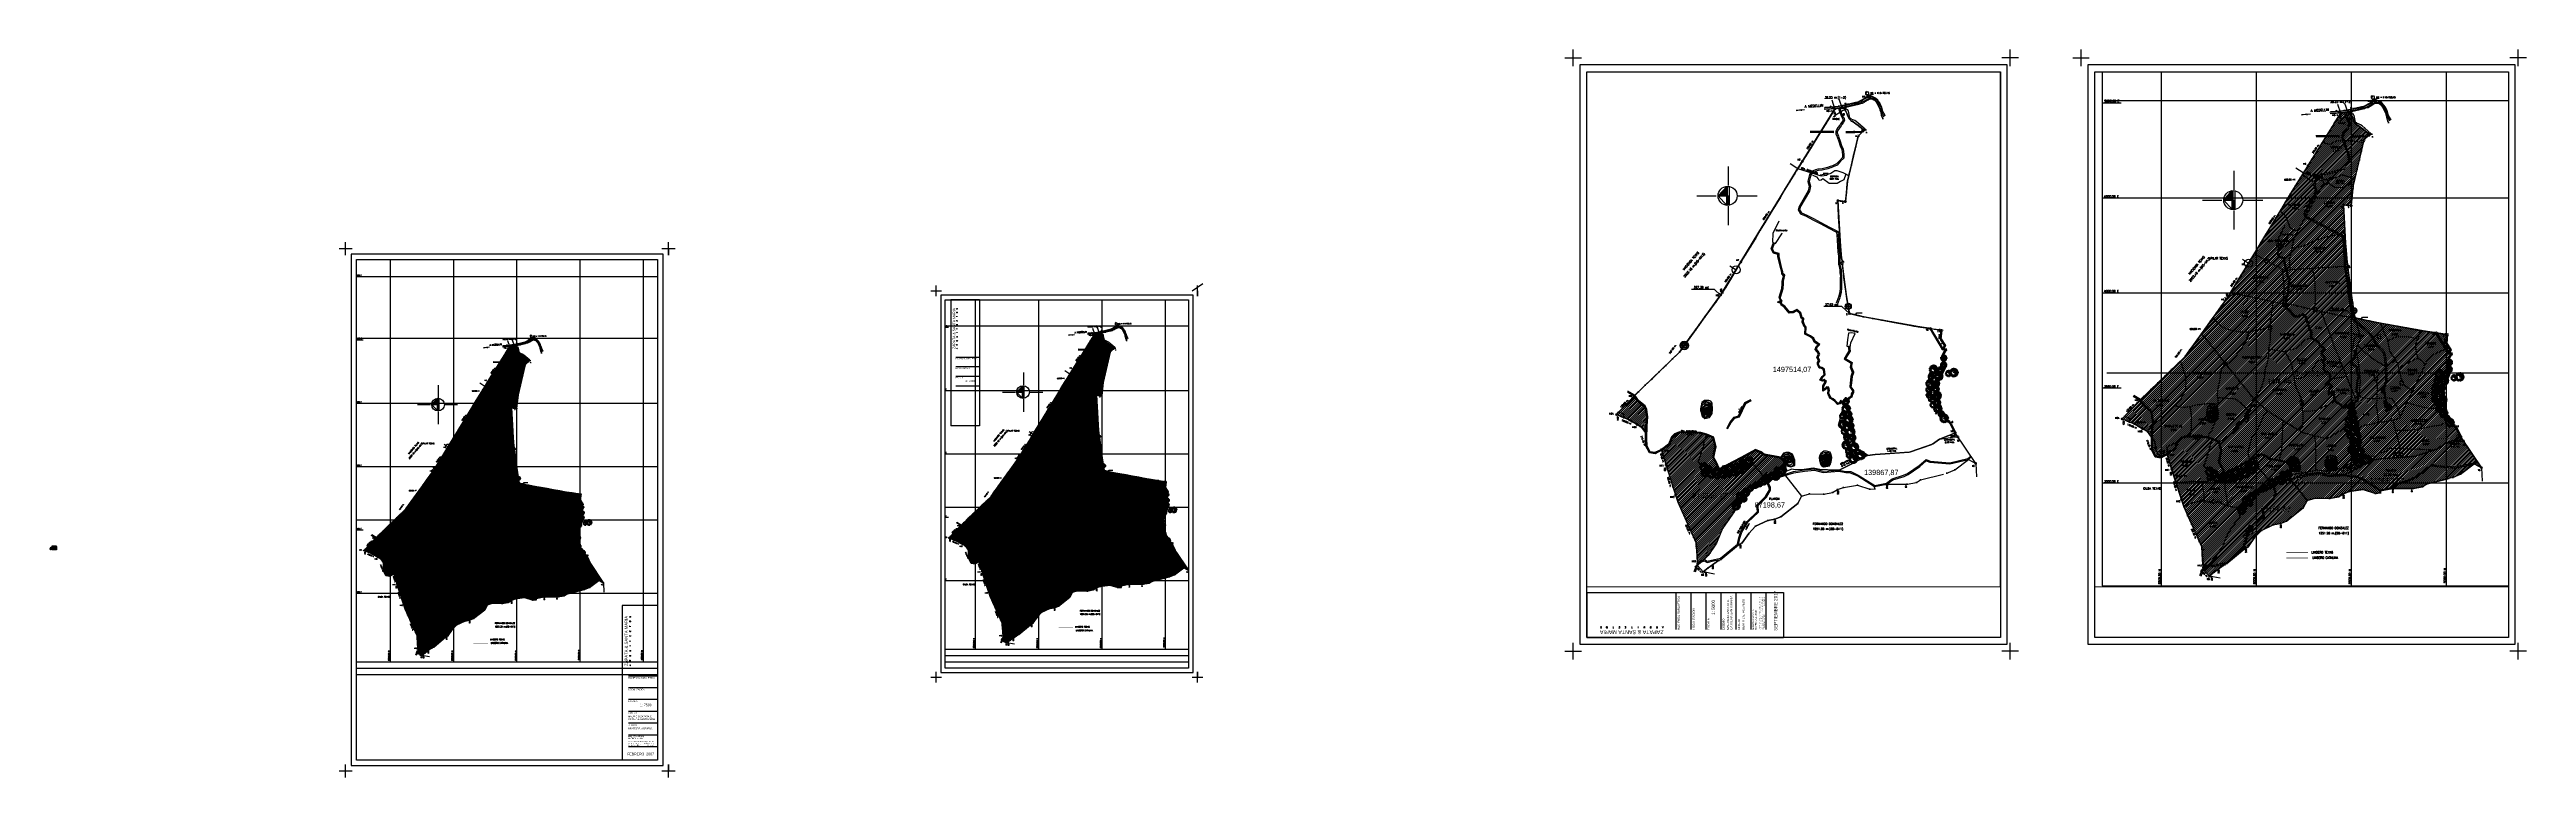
# Paper-space layout 'Layout1 (2)' of a CAD drawing. Extents: x 1 to 2609, y -239 to 527.
# The model-space entities are those that its viewports show. They can reach past a viewport. Long polylines and large blocks are cut down to what shows.
import ezdxf
from ezdxf.enums import TextEntityAlignment as Align

# ---------------------------------------------------------------- set-up
doc = ezdxf.new("R2010")
doc.units = 0
doc.header["$LTSCALE"] = 10
doc.header["$MEASUREMENT"] = 0
doc.header["$PDMODE"] = 2
doc.header["$PDSIZE"] = 3.5
for name, pattern in [('BORDER', [1.75, 0.5, -0.25, 0.5, -0.25, 0, -0.25]), ('CENTER', [2, 1.25, -0.25, 0.25, -0.25]), ('DASHDOT', [1, 0.5, -0.25, 0, -0.25]), ('DASHED', [0.75, 0.5, -0.25]), ('DIVIDE', [1.25, 0.5, -0.25, 0, -0.25, 0, -0.25]), ('HIDDEN', [0.375, 0.25, -0.125])]:
    doc.linetypes.add(name, pattern=pattern)
for name, color, linetype in [('ANDEN', 11, 'Continuous'), ('ARBOL4', 76, 'Continuous'), ('AREA', 2, 'Continuous'), ('BRECHA', 2, 'BORDER'), ('CANO', 5, 'DIVIDE'), ('CERCO', 2, 'Continuous'), ('COORD', 8, 'Continuous'), ('COORDENADAS', 1, 'Continuous'), ('COTA', 7, 'Continuous'), ('CUBIERTA', 30, 'Continuous'), ('DINTEL', 8, 'HIDDEN'), ('DIV-', 5, 'Continuous'), ('DOBLE-MAR', 140, 'Continuous'), ('ENERGIA', 1, 'BORDER'), ('HOJA', 8, 'Continuous'), ('LIMITE', 6, 'Continuous'), ('LINEA', 7, 'Continuous'), ('MOJON', 2, 'Continuous'), ('MONTE', 2, 'DASHED'), ('MURO', 3, 'Continuous'), ('MURO BAJO', 3, 'Continuous'), ('PL', 3, 'Continuous'), ('PROY', 8, 'HIDDEN'), ('PROY-1', 8, 'HIDDEN'), ('PUA', 1, 'Continuous'), ('R', 1, 'Continuous'), ('r-100', 6, 'Continuous'), ('R-100B', 6, 'Continuous'), ('R120', 5, 'Continuous'), ('R450', 7, 'Continuous'), ('R60', 2, 'Continuous'), ('R80', 2, 'Continuous'), ('RASTROJO', 2, 'DASHDOT'), ('SOLID', 253, 'Continuous'), ('TUBERIA', 6, 'CENTER'), ('VIA', 4, 'Continuous'), ('VP', 7, 'Continuous')]:
    doc.layers.add(name, color=color, linetype=linetype)
doc.layers.add('R500', color=7, linetype='Continuous', lineweight=30)
doc.layers.add('RE100', color=7, linetype='Continuous', lineweight=35)
doc.layers.get('PROY-1').off()
doc.layers.get('PROY-1').freeze()
doc.styles.add('textstyle3', font='romans', dxfattribs={"width": 0.8})
doc.styles.add('textstyle4', font='')
doc.styles.add('textstyle5', font='Arial.ttf')
doc.styles.add('textstyle6', font='')
doc.styles.get('textstyle4').set_extended_font_data('simplex')
doc.styles.get('textstyle6').set_extended_font_data('Stylus BT')
pattern_1 = [(45, (2299.249, 0), (-5.3033009, 5.3033009), [])]
pattern_2 = [(0, (-257.8881, 0), (0, 0.3175), [])]

# ---------------------------------------------------------------- blocks, each defined once
blk = doc.blocks.new('DEC1')
for points in [[(-52.427143, -0.850769), (-55.081683, 0.4254), (-56.077133, -5.104706), (-55.081683, -6.380875), (-50.436243, -6.380875), (-51.099873, -5.104706), (-53.754413, -4.253914)], [(-52.427143, 19.568028), (-50.104423, 20.844198), (-46.786243, 17.441068), (-49.108973, 14.888718), (-53.754413, 14.463338), (-54.418043, 17.441068)], [(-48.445333, 5.530108), (-46.786243, 3.828518), (-44.795343, 5.104708)], [(-45.127153, 9.784018), (-44.463523, 14.463338), (-38.490813, 18.717258), (-39.818083, 15.739508)], [(-44.561383, 31.831348), (-39.273253, 31.705098), (-39.604093, 34.382268), (-36.824663, 35.356908), (-40.368063, 38.431048), (-41.276543, 35.116178)], [(-42.472623, 24.672728), (-44.131713, 23.396548), (-42.804433, 22.971158)], [(-38.104163, 42.886048), (-35.982343, 39.207198), (-33.437553, 39.947208), (-31.223573, 43.364378)], [(-32.518103, 32.329788), (-36.831723, 28.075868), (-31.854473, 28.926648)], [(-31.801213, 37.372358), (-27.415503, 38.148518), (-25.333863, 42.636518), (-27.944843, 42.431948), (-29.220293, 39.953298)], [(-30.195383, 13.187148), (-28.536293, 17.866458), (-25.218123, 16.164898), (-26.213573, 13.187148), (-27.872663, 14.463338)], [(-27.902623, 48.490098), (-28.642653, 45.945318), (-26.266303, 45.915268), (-25.694743, 47.690008)], [(-22.482173, 47.292998), (-22.915303, 48.664658), (-25.556323, 50.836408), (-20.701343, 52.081818), (-20.707443, 47.864548)], [(-22.563583, 30.628218), (-22.563583, 28.501248), (-21.568133, 29.352038)], [(-17.061733, 46.095918), (-21.688173, 40.867878), (-18.577893, 39.165388), (-13.789101, 40.946228), (-14.889992, 43.454908), (-16.965533, 43.184148)], [(-17.825703, 50.144688), (-15.340965, 55.637398), (-11.893769, 55.475018), (-12.802246, 52.160138), (-14.540878, 53.429518), (-15.347061, 51.420148), (-14.679306, 50.283108)], [(-12.277245, 32.755178), (-14.599968, 30.628218), (-13.604515, 29.777438), (-11.2818, 30.628218)], [(-12.70607, 49.248398), (-13.313744, 45.632738), (-10.937401, 45.602688), (-9.258873, 49.086028)], [(-5.640907, 20.844198), (-7.963623, 18.291858), (-11.2818, 20.418808), (-11.2818, 22.120378), (-7.963623, 20.844198), (-4.313629, 22.971158)], [(-10.286347, 57.002498), (-6.636353, 53.173978), (-4.977264, 55.300948), (-2.322731, 54.024758), (-2.654549, 58.704078), (-5.640907, 57.002498)], [(-7.299988, 42.539188), (-9.290886, 39.136068), (-5.640907, 37.859878), (-3.981812, 39.136068)], [(-1.990913, 33.180578), (-4.977264, 30.628218), (-3.318176, 27.225088), (-0.99546, 30.202838)], [(-2.654549, 51.047028), (-4.645447, 48.494678), (-3.318176, 45.091538), (-1.990913, 46.793108)], [(-0.66365, 1.276169), (-2.322731, 0.4254), (-1.327278, -0.425384), (0, 0)], [(2.322716, 47.218508), (-1.327278, 43.815368), (-0.66365, 40.412228), (3.318161, 37.009098), (6.636337, 38.710668), (2.654526, 40.837618), (5.309077, 44.666158)], [(-0.66365, 18.717258), (0.663628, 19.142638), (1.659081, 17.441068), (-0.66365, 16.590288)], [(2.096443, 60.253408), (0.995445, 56.151728), (3.318161, 54.875548), (7.299967, 55.726328)], [(2.654526, 51.897798), (6.304517, 49.345458), (10.949967, 51.047028), (8.959067, 52.748598), (6.304517, 51.897798)], [(6.636337, 30.628218), (6.304517, 25.523518), (13.272677, 21.269598), (14.931767, 22.120378), (9.290877, 25.098128), (12.277227, 29.352038)], [(10.949967, 39.136068), (9.622697, 36.158308), (10.618147, 33.605958), (10.949967, 36.158308)], [(13.272677, 57.002498), (10.949967, 55.726328), (12.609047, 54.024758), (14.268137, 54.875548)], [(19.245397, 47.643888), (12.277227, 47.218508), (13.272677, 43.815368), (17.918117, 41.688418), (18.913577, 44.240768), (17.254487, 45.516938)], [(15.927217, 35.307528), (16.922667, 29.777438), (14.268137, 28.075868), (17.918117, 26.799688), (19.245397, 31.479008)], [(16.259037, 52.323198), (16.922667, 53.599378), (16.590857, 57.002498), (20.904477, 54.450148), (17.918117, 51.472418)], [(18.581767, 15.739508), (16.922667, 13.187148), (19.245397, 11.060198), (21.236297, 11.910978), (19.577217, 13.612548)], [(21.568117, 28.075868), (20.240847, 25.098128), (22.231747, 24.247348), (23.890837, 25.948898)], [(21.568117, 51.047028), (27.209017, 53.173978), (29.531737, 50.621628), (26.545377, 48.920058), (26.213557, 51.047028), (24.222657, 50.196248), (23.890837, 48.920058)], [(24.554477, 46.793108), (21.568117, 44.666158), (23.227197, 42.964588), (26.877177, 44.240768)], [(23.890837, 30.202838), (21.568117, 37.009098), (25.218107, 32.329788)], [(25.549927, 37.859878), (32.186277, 39.561448), (34.177167, 43.389968), (33.181717, 35.307528), (29.199917, 34.882128)], [(31.522627, 48.069288), (29.863537, 46.367708), (28.536287, 43.389968), (32.186277, 45.516938)], [(29.531737, 34.031358), (28.536287, 31.053608), (36.499887, 31.479008), (33.181717, 34.456738)], [(29.863537, 27.650488), (28.536287, 22.971158), (30.527177, 17.441068), (32.186277, 20.418808), (29.863537, 22.120378)], [(29.531737, 7.231658), (31.854457, 4.679318), (32.186277, 0), (35.504437, 3.403137), (33.513537, 9.784018)], [(35.504437, 27.650488), (36.168077, 22.120378), (39.154437, 21.694998), (40.813507, 23.821948)], [(36.831707, 44.240768), (35.836257, 42.539188), (37.163527, 41.263018), (40.481707, 41.688418)], [(37.495347, 38.285278), (35.836257, 35.732928), (38.158977, 34.031358), (41.477157, 34.031358), (38.158977, 35.307528)], [(40.813507, 40.412228), (40.481707, 39.136068), (42.804427, 37.434478), (45.458957, 37.859878)], [(40.481707, 17.015668), (43.799877, 11.910978), (41.477157, 8.507848), (41.145337, 11.910978)], [(44.795317, 26.374298), (42.804427, 28.075868), (42.472607, 29.777438), (43.799877, 31.053608), (46.454417, 29.352038)], [(46.454417, 20.844198), (44.463497, 22.120378), (42.472607, 21.269598), (42.804427, 19.568028), (45.458957, 19.142638)], [(46.454417, 6.380878), (46.122607, 4.679318), (43.468057, 5.104708), (43.799877, 7.657058)], [(49.440767, 0.4254), (49.772577, -4.679306), (43.799877, -7.231651), (47.449857, -3.828529)], [(49.772577, 26.799688), (48.445307, 25.098128), (50.436227, 23.396548), (53.754397, 25.523518)], [(48.777127, 16.164898), (48.445307, 12.761768), (50.768037, 11.060198), (52.095307, 13.187148)], [(51.099847, 20.418808), (52.095307, 16.590288), (56.077117, 13.187148), (54.418027, 17.866458)], [(52.095307, 5.955488), (54.086217, 3.403137), (55.745307, 4.679318), (54.418027, 8.082458)], [(-50.768053, -17.015672), (-50.436243, -19.993412), (-52.427143, -19.568022), (-52.758963, -16.590282)], [(-47.449883, -17.015672), (-46.454433, -9.784004), (-41.145353, -6.806266), (-44.131713, -11.06018)], [(-45.458983, -31.478992), (-46.786243, -26.799672), (-44.463523, -23.396552), (-43.468073, -26.374292), (-44.463523, -28.075852)], [(-28.204473, -43.389972), (-32.518103, -44.240752), (-30.195383, -47.218492), (-26.545393, -46.367702)], [(-11.2818, -55.300932), (-13.936333, -51.472412), (-10.286347, -51.472412), (-7.963623, -52.323192)], [(9.622697, -56.151712), (6.304517, -54.024762), (8.295417, -52.748592), (8.959067, -53.173982), (12.277227, -53.173982), (12.277227, -51.472412), (15.595407, -51.897802), (14.268137, -54.024762)], [(20.572657, -34.456732), (16.922667, -37.859872), (18.249947, -39.986832), (21.236297, -38.285262)], [(22.563567, -50.621622), (25.218107, -49.770842), (22.563567, -48.069272)], [(24.554477, -39.561442), (23.890837, -40.837612), (27.872647, -44.666142), (34.508987, -42.539172), (32.186277, -40.412222), (27.872647, -41.688402)], [(30.195357, -3.828529), (28.536287, -5.53009), (29.863537, -6.806266)], [(38.158977, -36.583692), (38.822617, -39.136042), (45.127137, -37.434482)], [(47.118057, -15.739494), (45.127137, -17.866462), (46.122607, -22.120372), (48.445307, -19.568022)], [(48.113497, -26.799672), (45.127137, -28.501252), (45.458957, -32.755162), (47.118057, -30.202822)], [(50.436227, -9.784004), (51.099847, -13.187141), (53.754397, -13.187141), (55.413487, -10.634796), (53.090757, -11.06018)]]:
    blk.add_lwpolyline(points, close=True)
at = {"style": 'textstyle3', "width": 0.8, "flags": 1}
blk.add_attdef('ESTCODE', (0, 0), '', height=0.7, dxfattribs=at)
blk = doc.blocks.new('A$C3B855193')
for p, q in [((3.9, 4), (4.2, 4)), ((4, 3.9), (4, 4.2))]:
    blk.add_line(p, q)
for points in [[(0.3, 4.5), (0.1, 4.8), (0, 4.6), (0.2, 4.3)], [(0, 3.1), (0.2, 3.4), (0.3, 3.2), (0.3, 3)], [(0.7, 4), (0.4, 4.2), (0.3, 4), (0.4, 3.9)], [(0.8, 4.6), (0.5, 4.7), (0.4, 4.6), (0.5, 4.4)], [(0.9, 5.6), (0.6, 5.7), (0.5, 5.6), (0.7, 5.4)], [(0.5, 1.8), (0.6, 2), (0.7, 2), (0.7, 1.9), (0.8, 1.7), (0.9, 1.7), (1, 1.5), (0.8, 1.5)], [(0.6, 6), (0.8, 6.2), (1.1, 6.1), (1, 6), (0.8, 6)], [(1, 3.6), (0.7, 3.7), (0.6, 3.6), (0.8, 3.4)], [(1.2, 2.5), (0.9, 2.7), (0.8, 2.5), (1, 2.4)], [(1.4, 4), (1, 4.1), (0.9, 4), (1.1, 3.8)], [(1.5, 2.9), (1.2, 3.1), (1.1, 2.9), (1.3, 2.8)], [(1.4, 6.7), (1.2, 6.6), (1.2, 6.7), (1.3, 6.8)], [(1.6, 4.4), (1.3, 4.5), (1.2, 4.4), (1.4, 4.3)], [(1.4, 2.2), (1.2, 2.3), (1.2, 2.1)], [(1.6, 1.6), (1.3, 1.7), (1.2, 1.6), (1.4, 1.5)], [(1.2, 1.1), (1.4, 1), (1.4, 1.2)], [(1.8, 5.5), (1.4, 5.6), (1.3, 5.5), (1.5, 5.3)], [(1.8, 4.9), (1.5, 5.1), (1.4, 4.9), (1.6, 4.8)], [(1.8, 2.5), (1.5, 2.6), (1.4, 2.5), (1.6, 2.3)], [(1.5, 6.5), (1.9, 6.6), (2.3, 6.4), (1.9, 6.4)], [(2.1, 2.5), (2, 2.3), (1.7, 2.2), (2, 2.1), (2.3, 2.4)], [(2, 1.3), (1.9, 1.3), (1.7, 0.9), (2.1, 0.6), (2.1, 0.8), (1.9, 1)], [(2.2, 1.8), (1.9, 1.9), (1.8, 1.8), (2, 1.6)], [(2.3, 7.2), (2.4, 7.4), (2, 7.4), (1.9, 7.3), (2, 7), (2.1, 7), (2.1, 7.2)], [(2.4, 1.4), (2.3, 1.4), (2.2, 1.3)], [(2.7, 0.9), (2.4, 1.1), (2.3, 0.9), (2.5, 0.8)], [(2.5, 0.5), (2.4, 0.4), (2.7, 0)], [(2.9, 6), (2.6, 5.8), (2.5, 5.3), (2.6, 5.2), (2.6, 5.6), (3, 5.6)], [(3.1, 1.7), (3, 1.5), (2.7, 1.4), (3, 1.2), (3.4, 1.5)], [(2.9, 7.2), (2.8, 7), (2.9, 6.9)], [(3.1, 1.1), (2.9, 1.2), (2.9, 1)], [(3.3, 0.6), (3, 0.7), (2.9, 0.6), (3.1, 0.4)], [(3.4, 0.1), (3.3, 0.3), (3, 0.1), (3.2, 0.1)], [(3.2, 7.1), (3.5, 7.2), (4, 6.9), (3.7, 6.9)], [(3.6, 7.8), (3.8, 7.7), (3.7, 7.4), (3.4, 7.5), (3.3, 7.7), (3.5, 7.9)], [(3.8, 1.4), (3.7, 1.2), (3.4, 1.1), (3.7, 1), (4.1, 1.3)], [(3.8, 0.8), (3.5, 0.9), (3.4, 0.8), (3.6, 0.6)], [(4.1, 0.5), (3.9, 0.6), (3.7, 0.4), (3.9, 0.3)], [(3.8, 6.2), (4.2, 6.2), (4.2, 6), (4, 6), (4, 6.1)], [(3.9, 4), (3.8, 4.1), (3.8, 4), (3.8, 3.9)], [(4.2, 7.3), (4.1, 7.4), (4.1, 7.3)], [(4.6, 0.8), (4.2, 1), (4.1, 0.8), (4.3, 0.7)], [(4.6, 5.1), (4.3, 5), (4.2, 4.4), (4.3, 4.3), (4.4, 4.8), (4.7, 4.7)], [(4.4, 1.9), (4.3, 2), (4.2, 1.8)], [(4.6, 0.4), (4.4, 0.3), (4.5, 0.1), (4.7, 0.1), (4.6, 0.2)], [(4.6, 7.6), (4.8, 7.3), (4.9, 7.4), (5.1, 7.2), (5.2, 7.5), (4.9, 7.5)], [(5, 6.9), (4.6, 7), (4.8, 6.7)], [(5.2, 0.8), (4.9, 0.6), (4.6, 0.9), (4.9, 0.8)], [(5.1, 2.2), (5, 2), (4.7, 1.9), (5, 1.8), (5.4, 2.1)], [(5, 4.9), (4.8, 4.9), (4.8, 5.2), (4.9, 5.2), (4.9, 5), (5.2, 4.8)], [(5, 4.5), (5.1, 4.4), (5, 4.3), (4.9, 4.4)], [(5.3, 4.1), (5, 3.9), (4.9, 3.4), (5, 3.3), (5, 3.7), (5.4, 3.7)], [(5.2, 6.2), (5, 6.1), (5.1, 6.1)], [(5.3, 3.2), (5.1, 3.2), (5.1, 3), (5.2, 2.9), (5.2, 3.1)], [(5.5, 7.5), (5.3, 7.3), (5.5, 7.1), (5.7, 7.1)], [(5.3, 7), (5.5, 6.7), (5.9, 6.7), (5.8, 6.9), (5.6, 6.9)], [(5.5, 1.1), (5.4, 1.1), (5.3, 1.3), (5.5, 1.3)], [(5.6, 5.6), (5.4, 5.7), (5.4, 5.6), (5.5, 5.5)], [(5.8, 3.1), (5.5, 3), (5.4, 2.5), (5.5, 2.4), (5.5, 2.8), (5.9, 2.7)], [(5.9, 5), (5.6, 5.1), (5.5, 4.9), (5.7, 4.8)], [(6, 4.3), (5.6, 4.2), (5.5, 3.7), (5.6, 3.6), (5.7, 4), (6, 3.9)], [(6, 1.8), (5.8, 1.5), (5.5, 1.5), (5.7, 1.6)], [(5.6, 0.8), (5.5, 0.6), (5.7, 0.5), (5.8, 0.7)], [(6.3, 6.3), (5.8, 6.4), (5.8, 6.2), (6.1, 5.9), (6.2, 6.1), (6.1, 6.2)], [(6.4, 2.8), (6.1, 2.7), (5.8, 2.5), (6, 2.4), (6.1, 2.6)], [(6.2, 1.3), (6, 1.2), (5.9, 1), (6.1, 1)], [(6.2, 7), (6, 7), (6, 6.9), (6.2, 6.9)], [(6.5, 3.9), (6.2, 3.7), (6, 3.8), (6, 3.5), (6.4, 3.6)], [(6.2, 3.3), (6, 3.3), (6, 3.2), (6.1, 3.1)], [(6.3, 5.6), (6.1, 5.6), (6.1, 5.3), (6.2, 5.2)], [(6.2, 6.7), (6.3, 6.7), (6.4, 6.9), (6.6, 6.7), (6.3, 6.6)], [(6.6, 2.4), (6.2, 2.2), (6.3, 2), (6.5, 2)], [(6.4, 1.5), (6.5, 1.7), (6.3, 1.8), (6.2, 1.7), (6.3, 1.6)], [(6.5, 1.2), (6.3, 1.1), (6.2, 0.7), (6.5, 0.9)], [(6.9, 5.1), (6.6, 5.2), (6.4, 5.1), (6.3, 4.7), (6.5, 4.6), (6.5, 4.9), (6.8, 4.8)], [(6.6, 4.3), (6.4, 4.3), (6.3, 4.2), (6.4, 4.2)], [(6.6, 6.1), (6.4, 6), (6.4, 5.9), (6.7, 5.9)], [(6.4, 3.2), (6.8, 3.6), (6.6, 3.2)], [(6.5, 6.4), (7, 6.4), (7, 6.2), (6.8, 6.2), (6.8, 6.3), (6.7, 6.3), (6.6, 6.2)], [(7, 5.5), (6.8, 5.5), (6.6, 5.4), (6.8, 5.3)], [(6.8, 3), (6.6, 3), (6.8, 2.5), (6.9, 2.8)], [(6.7, 1.8), (6.8, 2), (6.9, 2), (7, 2), (7, 1.8)], [(6.9, 1.5), (6.8, 1.5), (6.7, 1.4), (6.9, 1.2)], [(6.9, 3.3), (7.2, 3), (7.5, 2.9), (7, 2.8), (6.9, 3)], [(7.2, 6.1), (7, 5.8), (7.2, 5.8), (7.2, 5.6), (7.5, 5.7), (7.3, 5.8)], [(7.4, 4), (7.2, 4.4), (7, 4.3), (7, 3.9), (7.2, 3.9), (7.2, 4.1)], [(7.3, 2.6), (7.1, 2.6), (7, 2.4), (7.1, 2.2), (7.1, 2.5)], [(7.2, 5.2), (7.1, 4.9), (7.4, 4.6), (7.4, 4.8), (7.3, 4.9)], [(7.5, 3.6), (7.3, 3.8), (7.2, 3.6), (7.4, 3.4)], [(7.7, 5.4), (7.4, 5.4), (7.4, 5.2), (7.6, 5)], [(7.8, 3.2), (7.6, 3.3), (7.4, 3.3), (7.6, 3.1)], [(7.5, 2.4), (7.4, 2.4), (7.4, 2.2), (7.5, 2.1)], [(7.7, 2.8), (7.5, 2.8), (7.5, 2.7), (7.6, 2.5)], [(7.8, 4.6), (7.7, 4.8), (7.6, 4.6), (7.7, 4.5)], [(7.6, 4.3), (7.7, 4.3), (7.9, 4.4), (7.9, 4.1), (7.6, 4.2)], [(7.7, 3.9), (8, 3.6), (7.9, 3.4), (7.7, 3.6), (7.8, 3.7), (7.7, 3.8), (7.6, 3.7)]]:
    blk.add_lwpolyline(points, close=True)
at = {"xscale": 0.0692855676280715, "yscale": 0.0692855676280715, "zscale": 0.0692855676280715}
blk.add_blockref('DEC1', (4, 3.9), dxfattribs=at)
blk = doc.blocks.new('dsgdfsgdfs')
at = {"layer": 'CUBIERTA', "transparency": 33554687}
h = blk.add_hatch(dxfattribs=at)
h.set_pattern_fill('LINE', color=256, scale=0.1, angle=90, style=0, pattern_type=0)
h.set_pattern_definition([(90, (-257.8881, 0), (-0.3175, 0), [])])
h.paths.add_polyline_path([(25678, 6009), (25658, 6009), (25652, 6003), (25684, 6003)], flags=0)
h.paths.add_polyline_path([(25684, 6015), (25677, 6015), (25674, 6012), (25674, 6012), (25671, 6015), (25663, 6015), (25657, 6010), (25658, 6009), (25678, 6009)], flags=0)
h.paths.add_polyline_path([(25702, 6024), (25675, 6024), (25674, 6023), (25677, 6020), (25707, 6020)], flags=0)
h.paths.add_polyline_path([(25707, 6029), (25671, 6029), (25671, 6029), (25675, 6024), (25702, 6024)], flags=0)
h.paths.add_polyline_path([(25663, 6029), (25652, 6029), (25657, 6024)], flags=0)
h = blk.add_hatch(dxfattribs=at)
h.set_pattern_fill('LINE', color=256, scale=0.1, style=0, pattern_type=0)
h.set_pattern_definition(pattern_2)
h.paths.add_polyline_path([(25663, 6029), (25657, 6024), (25657, 6010), (25663, 6015)], flags=0)
h.paths.add_polyline_path([(25657, 6024), (25652, 6029), (25652, 6003), (25658, 6009), (25657, 6010)], flags=0)
h = blk.add_hatch(dxfattribs=at)
h.set_pattern_fill('LINE', color=256, scale=0.1, style=0, pattern_type=0)
h.set_pattern_definition(pattern_2)
h.paths.add_polyline_path([(25671, 6029), (25671, 6015), (25674, 6012), (25674, 6023), (25675, 6024)], flags=0)
h = blk.add_hatch(dxfattribs=at)
h.set_pattern_fill('LINE', color=256, scale=0.1, style=0, pattern_type=0)
h.set_pattern_definition(pattern_2)
h.paths.add_polyline_path([(25707, 6029), (25702, 6024), (25707, 6020)], flags=0)
h.paths.add_polyline_path([(25677, 6020), (25674, 6023), (25674, 6012), (25677, 6015)], flags=0)
h = blk.add_hatch(dxfattribs=at)
h.set_pattern_fill('LINE', color=256, scale=0.1, style=0, pattern_type=0)
h.set_pattern_definition(pattern_2)
h.paths.add_polyline_path([(25684, 6015), (25678, 6009), (25684, 6003)], flags=0)
at = {"layer": 'ANDEN'}
for p, q in [((25653, 5999), (25653, 6003)), ((25656, 5999), (25656, 6003)), ((25660, 6003), (25657, 6003)), ((25660, 6003), (25657, 6003)), ((25657, 5999), (25657, 6003)), ((25660, 6003), (25660, 6002)), ((25660, 6002), (25660, 6003)), ((25662, 6003), (25662, 6002)), ((25662, 6002), (25668, 6002)), ((25671, 6000), (25663, 6000)), ((25668, 6000), (25671, 5996)), ((25670, 6003), (25669, 6003)), ((25669, 6001), (25671, 6001)), ((25669, 6001), (25671, 6001)), ((25669, 6000), (25671, 6000)), ((25670, 6003), (25675, 5995)), ((25671, 6003), (25670, 6003)), ((25671, 6000), (25673, 5997)), ((25671, 6000), (25673, 5996)), ((25673, 6007), (25673, 6004)), ((25675, 6003), (25675, 6002)), ((25675, 6002), (25678, 5997)), ((25677, 6002), (25676, 6002)), ((25677, 6002), (25676, 6001)), ((25676, 6001), (25676, 6001)), ((25677, 6019), (25679, 6019)), ((25677, 6016), (25679, 6016)), ((25677, 6002), (25677, 6003)), ((25677, 6002), (25677, 6003)), ((25677, 5999), (25680, 6001)), ((25677, 5999), (25681, 6001)), ((25679, 6020), (25679, 6015)), ((25679, 6019), (25679, 6016)), ((25680, 6003), (25680, 6000)), ((25681, 6001), (25681, 6003)), ((25688, 6014), (25697, 6014)), ((25653, 5999), (25656, 5999)), ((25658, 5999), (25656, 5999)), ((25674, 5997), (25672, 5996)), ((25678, 5997), (25675, 5995))]:
    blk.add_line(p, q, dxfattribs=at)
for points in [[(25673, 5997), (25672, 5996, -0.245433), (25663, 5997, -0.072549), (25661, 5998, 0.166957), (25658, 5999), (25657, 5999), (25657, 6003)], [(25674, 5997), (25672, 5996, -0.24597), (25662, 5996, -0.072026), (25660, 5998, 0.164428), (25658, 5999), (25656, 5999)]]:
    blk.add_lwpolyline(points, format="xyb", dxfattribs=at)
for points in [[(25662, 6002), (25662, 6002)], [(25668, 6002), (25668, 6002)], [(25677, 6003), (25682, 6003), (25682, 6003)], [(25677, 6002), (25680, 6002)], [(25697, 6018), (25694, 6018)], [(25673, 5997), (25672, 5996)]]:
    blk.add_lwpolyline(points, dxfattribs=at)
for centre, radius, start, end in [((25661, 6002), 1.04, 188.3257, 351.6743), ((25661, 6002), 1.18, 187.275, 3.1121), ((25663, 5999), 1.55, 95.2339, 227.4475), ((25669, 6002), 0.928, 90, 271.8952), ((25669, 6002), 1.08, 178.0209, 271.8952), ((25669, 6000), 0.2, 210, 270), ((25677, 6002), 0.1, 300, 0), ((25694, 6021), 3.85, 198.1478, 270.0739), ((25657, 5994), 4.56, 47.1371, 84.6606), ((25667, 6004), 8.65, 224.8172, 241.3291), ((25668, 6005), 10.6, 240.748, 295.9908)]:
    blk.add_arc(centre, radius, start, end, dxfattribs=at)
blk.add_open_spline([(25663, 6000), (25662, 6000), (25662, 6000), (25662, 6001), (25661, 6001)], degree=3, knots=[0, 0, 0, 0, 0.579839, 1.453762, 1.453762, 1.453762, 1.453762], dxfattribs=at)
at = {"layer": 'CUBIERTA'}
for p, q in [((25652, 6029), (25657, 6024)), ((25652, 6003), (25658, 6009)), ((25663, 6029), (25657, 6024)), ((25657, 6024), (25657, 6010)), ((25657, 6010), (25663, 6015)), ((25657, 6010), (25658, 6009)), ((25678, 6009), (25658, 6009)), ((25671, 6029), (25675, 6024)), ((25671, 6015), (25674, 6012)), ((25674, 6023), (25675, 6024)), ((25677, 6015), (25674, 6012)), ((25675, 6024), (25702, 6024)), ((25678, 6009), (25684, 6015)), ((25678, 6009), (25684, 6003)), ((25707, 6029), (25702, 6024)), ((25707, 6020), (25702, 6024))]:
    blk.add_line(p, q, dxfattribs=at)
for points in [[(25671, 6015), (25663, 6015), (25663, 6029), (25652, 6029), (25652, 6003), (25684, 6003), (25684, 6015), (25677, 6015)], [(25657, 6010), (25663, 6015), (25663, 6029), (25657, 6024), (25657, 6010)], [(25671, 6029), (25671, 6029), (25671, 6029), (25671, 6015)], [(25677, 6015), (25677, 6020), (25707, 6020), (25707, 6029), (25671, 6029)], [(25674, 6012), (25674, 6023), (25677, 6020)]]:
    blk.add_lwpolyline(points, dxfattribs=at)
for points in [[(25652, 6029), (25652, 6003), (25658, 6009), (25657, 6010), (25657, 6024)], [(25671, 6029), (25671, 6015), (25674, 6012), (25674, 6023), (25675, 6024)], [(25684, 6015), (25678, 6009), (25684, 6003)]]:
    blk.add_lwpolyline(points, close=True, dxfattribs=at)
at = {"layer": 'DINTEL'}
blk.add_lwpolyline([(25691, 6029), (25694, 6029)], dxfattribs=at)
blk.add_lwpolyline([(25691, 6029), (25694, 6029)], dxfattribs=at)
at = {"layer": 'MURO BAJO'}
for p, q in [((25694, 6030), (25691, 6030)), ((25691, 6030), (25691, 6029)), ((25691, 6029), (25691, 6030)), ((25691, 6030), (25694, 6030)), ((25694, 6029), (25694, 6030)), ((25694, 6030), (25694, 6029))]:
    blk.add_line(p, q, dxfattribs=at)
for points in [[(25684, 6014), (25688, 6014), (25688, 6009), (25688, 6009)], [(25684, 6013), (25688, 6013), (25688, 6009), (25688, 6009)]]:
    blk.add_lwpolyline(points, dxfattribs=at)

msp = doc.modelspace()

# ---------------------------------------------------------------- hatches: boundary and pattern name
at = {"transparency": 33554687}
for points in [[(23570, 7597), (23536, 7597), (23525, 7585), (23570, 7585)], [(23570, 7635), (23536, 7597), (23570, 7597)], [(26226, 7597), (26191, 7597), (26181, 7585), (26226, 7585)], [(26226, 7635), (26191, 7597), (26226, 7597)]]:
    msp.add_hatch(color=256, dxfattribs=at).paths.add_polyline_path(points, flags=0)
h = msp.add_hatch(color=256, dxfattribs=at)
edge = h.paths.add_edge_path(flags=0)
edge.add_line((23585, 7585), (23575, 7585))
edge.add_line((23575, 7585), (23575, 7535))
edge.add_arc((23575, 7585), 50, 270, 281.537)
edge.add_line((23585, 7536), (23585, 7585))
h = msp.add_hatch(color=256, dxfattribs=at)
edge = h.paths.add_edge_path(flags=0)
edge.add_line((26241, 7585), (26231, 7585))
edge.add_line((26231, 7585), (26231, 7535))
edge.add_arc((26231, 7585), 50, 270, 281.537)
edge.add_line((26241, 7536), (26241, 7585))
at = {"layer": 'COORDENADAS', "true_color": 0xe60000, "transparency": 33554687}
h = msp.add_hatch(dxfattribs=at)
h.set_pattern_fill('LINE', color=1, scale=60, angle=45, style=0, pattern_type=0)
h.set_pattern_definition([(45, (2133.2714, -4e-09), (-5.3033009, 5.3033009), [])])
h.paths.add_polyline_path([(20783, 6531), (20783, 6531), (21022, 6762), (21240, 7063), (21347, 7238), (21442, 7394), (21530, 7539), (21640, 7718), (21670, 7767), (21842, 8043), (21879, 8049), (21891, 8044), (21905, 8020), (21910, 8004), (21916, 7990), (21926, 7981), (21930, 7979), (21933, 7978), (21970, 7950), (21995, 7931), (21964, 7900), (21908, 7662), (21896, 7556), (21896, 7556), (21856, 7560), (21866, 7376), (21870, 7321), (21875, 7257), (21881, 7239), (21878, 7233), (21880, 7228), (21894, 7118), (21901, 7066), (21911, 7003), (21917, 6966), (21968, 6954), (21972, 6953), (21977, 6952), (22174, 6916), (22213, 6908), (22250, 6901), (22257, 6900), (22287, 6895), (22345, 6887), (22405, 6878), (22399, 6831), (22421, 6797), (22411, 6778), (22425, 6776), (22409, 6746), (22413, 6717), (22422, 6693), (22422, 6690), (22421, 6687), (22407, 6654), (22381, 6600), (22386, 6483), (22389, 6450), (22450, 6387), (22474, 6338), (22466, 6334), (22462, 6333), (22451, 6327), (22442, 6324), (22392, 6304), (22355, 6278), (22234, 6237), (22105, 6227), (22053, 6224), (22012, 6218), (21935, 6177), (21867, 6143), (21844, 6141), (21761, 6145), (21727, 6152), (21680, 6145), (21633, 6143), (21614, 6147), (21577, 6133), (21581, 6158), (21573, 6188), (21555, 6207), (21467, 6222), (21451, 6235), (21423, 6248), (21233, 6145), (21202, 6209), (21213, 6265), (21210, 6280), (21202, 6313), (21166, 6328), (21134, 6337), (21024, 6341), (20998, 6330), (20984, 6316), (20968, 6276), (20929, 6248), (20917, 6243), (20910, 6239), (20894, 6231), (20867, 6236), (20850, 6269), (20847, 6309), (20848, 6334), (20845, 6338), (20850, 6422), (20844, 6460), (20838, 6476), (20805, 6503), (20783, 6531), (20783, 6531)], flags=0)
h = msp.add_hatch(dxfattribs=at)
h.set_pattern_fill('LINE', color=1, scale=60, angle=45, style=0, pattern_type=0)
h.set_pattern_definition([(45, (4432.5205, 1e-12), (-5.3033009, 5.3033009), [])])
h.paths.add_polyline_path([(23083, 6531), (23083, 6531), (23322, 6762), (23539, 7063), (23646, 7238), (23741, 7394), (23830, 7539), (23939, 7718), (23969, 7767), (24141, 8043), (24179, 8049), (24190, 8044), (24204, 8020), (24209, 8004), (24215, 7990), (24225, 7981), (24229, 7979), (24232, 7978), (24269, 7950), (24294, 7931), (24263, 7900), (24207, 7662), (24196, 7556), (24196, 7556), (24156, 7560), (24165, 7376), (24169, 7321), (24174, 7257), (24180, 7239), (24178, 7233), (24179, 7228), (24193, 7118), (24200, 7066), (24210, 7003), (24216, 6966), (24267, 6954), (24271, 6953), (24277, 6952), (24473, 6916), (24512, 6908), (24549, 6901), (24556, 6900), (24586, 6895), (24644, 6887), (24704, 6878), (24699, 6831), (24721, 6797), (24710, 6778), (24724, 6776), (24708, 6746), (24712, 6717), (24721, 6693), (24721, 6690), (24720, 6687), (24706, 6654), (24680, 6600), (24685, 6483), (24688, 6450), (24750, 6387), (24773, 6338), (24765, 6334), (24761, 6333), (24750, 6327), (24741, 6324), (24691, 6304), (24654, 6278), (24533, 6237), (24404, 6227), (24352, 6224), (24311, 6218), (24234, 6177), (24166, 6143), (24144, 6141), (24060, 6145), (24026, 6152), (23979, 6145), (23932, 6143), (23913, 6147), (23877, 6133), (23881, 6158), (23872, 6188), (23854, 6207), (23766, 6222), (23750, 6235), (23722, 6248), (23532, 6145), (23501, 6209), (23512, 6265), (23510, 6280), (23501, 6313), (23465, 6328), (23434, 6337), (23323, 6341), (23298, 6330), (23283, 6316), (23267, 6276), (23228, 6248), (23216, 6243), (23209, 6239), (23193, 6231), (23166, 6236), (23149, 6269), (23147, 6309), (23148, 6334), (23145, 6338), (23150, 6422), (23144, 6460), (23137, 6476), (23104, 6503), (23083, 6531), (23083, 6531)], flags=0)
at = {"layer": 'COORDENADAS', "true_color": 0x0075eb, "transparency": 33554687}
h = msp.add_hatch(dxfattribs=at)
h.set_pattern_fill('LINE', color=150, scale=60, angle=45, style=0, pattern_type=0)
h.set_pattern_definition([(45, (-7967.662, 9e-13), (-5.3033009, 5.3033009), [])])
h.paths.add_polyline_path([(15114, 6530), (15115, 6531), (15137, 6503), (15169, 6476), (15176, 6460), (15182, 6422), (15177, 6338), (15155, 6368), (15080, 6411), (15062, 6417), (15023, 6434), (15034, 6446), (15068, 6482), (15103, 6518)], flags=0)
h = msp.add_hatch(dxfattribs=at)
h.set_pattern_fill('LINE', color=150, scale=60, angle=45, style=0, pattern_type=0)
h.set_pattern_definition([(45, (-2299.249, 2e-12), (-5.3033009, 5.3033009), [])])
h.paths.add_polyline_path([(20782, 6530), (20783, 6531), (20805, 6503), (20838, 6476), (20844, 6460), (20850, 6422), (20845, 6338), (20823, 6368), (20748, 6411), (20730, 6417), (20691, 6434), (20703, 6446), (20737, 6482), (20771, 6518)], flags=0)
h = msp.add_hatch(dxfattribs=at)
h.set_pattern_fill('LINE', color=150, scale=60, angle=45, style=0, pattern_type=0)
h.paths.add_polyline_path([(23081, 6530), (23083, 6531), (23104, 6503), (23137, 6476), (23144, 6460), (23150, 6422), (23145, 6338), (23123, 6368), (23048, 6411), (23029, 6417), (22990, 6434), (23002, 6446), (23036, 6482), (23070, 6518)], flags=0)
h = msp.add_hatch(dxfattribs=at)
h.set_pattern_fill('LINE', color=150, scale=60, angle=45, style=0, pattern_type=0)
h.set_pattern_definition([(45, (-5668.413, 0), (-5.3033009, 5.3033009), [])])
h.paths.add_polyline_path([(15260, 6248), (15300, 6276), (15315, 6316), (15330, 6330), (15355, 6341), (15466, 6337), (15498, 6328), (15533, 6313), (15542, 6280), (15544, 6265), (15533, 6209), (15564, 6145), (15686, 6210), (15755, 6248), (15783, 6235), (15799, 6222), (15887, 6207), (15905, 6188), (15913, 6158), (15907, 6118), (15839, 6098), (15817, 6075), (15792, 6063), (15766, 6068), (15740, 6054), (15700, 5995), (15641, 5922), (15581, 5835), (15549, 5758), (15506, 5692), (15483, 5670), (15465, 5662), (15462, 5659), (15459, 5657), (15452, 5649), (15450, 5648), (15449, 5653), (15447, 5692), (15442, 5760), (15347, 5972), (15284, 6169)], flags=0)
h = msp.add_hatch(dxfattribs=at)
h.set_pattern_fill('LINE', color=150, scale=60, angle=45, style=0, pattern_type=0)
h.paths.add_polyline_path([(20929, 6248), (20968, 6276), (20984, 6316), (20998, 6330), (21024, 6341), (21134, 6337), (21166, 6328), (21202, 6313), (21210, 6280), (21213, 6265), (21202, 6209), (21233, 6145), (21354, 6210), (21423, 6248), (21451, 6235), (21467, 6222), (21555, 6207), (21573, 6188), (21581, 6158), (21575, 6118), (21507, 6098), (21486, 6075), (21460, 6063), (21435, 6068), (21408, 6054), (21369, 5995), (21310, 5922), (21250, 5835), (21217, 5758), (21174, 5692), (21152, 5670), (21134, 5662), (21130, 5659), (21128, 5657), (21120, 5649), (21118, 5648), (21118, 5653), (21115, 5692), (21110, 5760), (21016, 5972), (20952, 6169)], flags=0)
at = {"layer": 'COORDENADAS', "true_color": 0xff962e, "transparency": 33554687}
h = msp.add_hatch(dxfattribs=at)
h.set_pattern_fill('LINE', color=30, scale=60, angle=45, style=0, pattern_type=0)
h.paths.add_polyline_path([(21614, 6147), (21577, 6133), (21575, 6118), (21666, 6005), (21707, 6017), (21783, 6015), (21830, 6024), (21856, 6040), (21886, 6051), (21960, 6062), (22025, 6042), (22051, 6044), (22050, 6055), (22115, 6068), (22223, 6068), (22272, 6077), (22291, 6090), (22431, 6126), (22472, 6143), (22545, 6197), (22583, 6177), (22474, 6338), (22451, 6327), (22442, 6324), (22392, 6304), (22355, 6278), (22234, 6237), (22053, 6224), (22012, 6218), (21867, 6143), (21844, 6141), (21761, 6145), (21727, 6152), (21680, 6145), (21633, 6143)], flags=0)
at = {"layer": 'COORDENADAS', "true_color": 0x0075eb, "transparency": 33554687}
h = msp.add_hatch(dxfattribs=at)
h.set_pattern_fill('LINE', color=150, scale=60, angle=45, style=0, pattern_type=0)
h.set_pattern_definition(pattern_1)
h.paths.add_polyline_path([(23228, 6248), (23267, 6276), (23283, 6316), (23298, 6330), (23323, 6341), (23434, 6337), (23465, 6328), (23501, 6313), (23510, 6280), (23512, 6265), (23501, 6209), (23532, 6145), (23653, 6210), (23722, 6248), (23750, 6235), (23766, 6222), (23854, 6207), (23872, 6188), (23881, 6158), (23874, 6118), (23806, 6098), (23785, 6075), (23759, 6063), (23734, 6068), (23708, 6054), (23668, 5995), (23609, 5922), (23549, 5835), (23516, 5758), (23473, 5692), (23451, 5670), (23433, 5662), (23429, 5659), (23427, 5657), (23419, 5649), (23418, 5648), (23417, 5653), (23414, 5692), (23409, 5760), (23315, 5972), (23251, 6169)], flags=0)
at = {"layer": 'COORDENADAS', "true_color": 0xff962e, "transparency": 33554687}
h = msp.add_hatch(dxfattribs=at)
h.set_pattern_fill('LINE', color=30, scale=60, angle=45, style=0, pattern_type=0)
h.set_pattern_definition(pattern_1)
h.paths.add_polyline_path([(23913, 6147), (23877, 6133), (23874, 6118), (23965, 6005), (24006, 6017), (24082, 6015), (24129, 6024), (24155, 6040), (24185, 6051), (24259, 6062), (24324, 6042), (24350, 6044), (24350, 6055), (24414, 6068), (24522, 6068), (24571, 6077), (24590, 6090), (24731, 6126), (24772, 6143), (24844, 6197), (24883, 6177), (24773, 6338), (24750, 6327), (24741, 6324), (24691, 6304), (24654, 6278), (24533, 6237), (24352, 6224), (24311, 6218), (24166, 6143), (24144, 6141), (24060, 6145), (24026, 6152), (23979, 6145), (23932, 6143)], flags=0)
at = {"layer": 'COORDENADAS', "true_color": 0x00753b, "transparency": 33554687}
h = msp.add_hatch(dxfattribs=at)
h.set_pattern_fill('LINE', color=116, scale=60, angle=45, style=0, pattern_type=0)
h.paths.add_polyline_path([(21118, 5648), (21134, 5662), (21152, 5670), (21174, 5692), (21217, 5758), (21250, 5835), (21310, 5922), (21369, 5995), (21408, 6054), (21434, 6068), (21460, 6063), (21486, 6075), (21507, 6098), (21575, 6118), (21666, 6005), (21645, 5966), (21556, 5896), (21524, 5883), (21487, 5876), (21424, 5847), (21388, 5809), (21354, 5760), (21333, 5749), (21242, 5672), (21222, 5662), (21190, 5638), (21174, 5627), (21148, 5606), (21119, 5640)], flags=0)
h = msp.add_hatch(dxfattribs=at)
h.set_pattern_fill('LINE', color=116, scale=60, angle=45, style=0, pattern_type=0)
h.set_pattern_definition(pattern_1)
h.paths.add_polyline_path([(23418, 5648), (23433, 5662), (23451, 5670), (23473, 5692), (23516, 5758), (23549, 5835), (23609, 5922), (23668, 5995), (23708, 6054), (23733, 6068), (23759, 6063), (23785, 6075), (23806, 6098), (23874, 6118), (23965, 6005), (23944, 5966), (23855, 5896), (23824, 5883), (23786, 5876), (23723, 5847), (23687, 5809), (23653, 5760), (23633, 5749), (23541, 5672), (23522, 5662), (23489, 5638), (23474, 5627), (23448, 5606), (23418, 5640)], flags=0)
at = {"layer": 'CUBIERTA', "transparency": 33554687}
h = msp.add_hatch(dxfattribs=at)
h.set_pattern_fill('ANSI31', color=256, style=0, pattern_type=0)
h.paths.add_polyline_path([(24354, 6590), (24356, 6572), (24365, 6573), (24362, 6591)], flags=0)
h = msp.add_hatch(dxfattribs=at)
h.set_pattern_fill('ANSI31', color=256, style=0, pattern_type=0)
h.set_pattern_definition([(45, (2655.2752, 0), (-0.08838834765, 0.08838834765), [])])
h.paths.add_polyline_path([(27009, 6590), (27012, 6572), (27020, 6573), (27018, 6591)], flags=0)
at = {"layer": 'SOLID', "transparency": 33554687}
for points in [[(15603, 7597), (15569, 7597), (15558, 7585), (15603, 7585)], [(15603, 7635), (15569, 7597), (15603, 7597)]]:
    msp.add_hatch(color=256, dxfattribs=at).paths.add_polyline_path(points, flags=0)
h = msp.add_hatch(color=256, dxfattribs=at)
edge = h.paths.add_edge_path(flags=0)
edge.add_line((15618, 7585), (15608, 7585))
edge.add_line((15608, 7585), (15608, 7535))
edge.add_arc((15608, 7585), 50, 270, 281.537)
edge.add_line((15618, 7536), (15618, 7585))

# ---------------------------------------------------------------- linework, layer by layer
at = {"color": 4}
for p, q in [((23580, 7640), (23580, 7740)), ((26236, 7640), (26236, 7740)), ((23413, 7585), (23515, 7585)), ((23525, 7585), (23570, 7635)), ((23570, 7535), (23525, 7585)), ((23525, 7585), (23570, 7585)), ((23570, 7535), (23570, 7635)), ((23575, 7535), (23575, 7635)), ((23575, 7585), (23585, 7585)), ((23585, 7536), (23585, 7634)), ((23630, 7585), (23730, 7585)), ((26068, 7585), (26171, 7585)), ((26181, 7585), (26226, 7635)), ((26226, 7535), (26181, 7585)), ((26181, 7585), (26226, 7585)), ((26226, 7535), (26226, 7635)), ((26231, 7535), (26231, 7635)), ((26231, 7585), (26241, 7585)), ((26241, 7536), (26241, 7634)), ((26286, 7585), (26386, 7585)), ((23580, 7430), (23580, 7530)), ((26236, 7430), (26236, 7530))]:
    msp.add_line(p, q, dxfattribs=at)
for centre in [(23575, 7585), (26231, 7585)]:
    msp.add_circle(centre, 50, dxfattribs=at)
for p in [(23747, 7404), (26403, 7404)]:
    msp.add_point(p)
at = {"layer": 'AREA'}
for p in [(16342, 8106), (16342, 8112), (16344, 8116), (24310, 8106), (24310, 8112), (24312, 8116), (26965, 8106), (26965, 8112), (26967, 8116), (16126, 7968), (16173, 8043), (16211, 8049), (16226, 8049), (16230, 8052), (16425, 7993), (24094, 7968), (24141, 8043), (24179, 8049), (24194, 8049), (24198, 8052), (24393, 7993), (26749, 7968), (26796, 8043), (26834, 8049), (26849, 8049), (26853, 8052), (27048, 7993), (15971, 7718), (15977, 7728), (16011, 7781), (23939, 7718), (23944, 7728), (23978, 7781), (26594, 7718), (26600, 7728), (26634, 7781), (16188, 7560), (16204, 7558), (24156, 7560), (24171, 7558), (26811, 7560), (26826, 7558), (15576, 7069), (23543, 7069), (26199, 7069), (16249, 6966), (24216, 6966), (26872, 6966), (15441, 6882), (16676, 6887), (16731, 6831), (23408, 6882), (24644, 6887), (24699, 6831), (26064, 6882), (27299, 6887), (27354, 6831), (15354, 6762), (23322, 6762), (25977, 6762), (15117, 6534), (23085, 6534), (25740, 6534), (15023, 6434), (15034, 6446), (15062, 6417), (15080, 6411), (15087, 6406), (16718, 6492), (22990, 6434), (23002, 6446), (23029, 6417), (23048, 6411), (23055, 6406), (24685, 6492), (25645, 6434), (25657, 6446), (25684, 6417), (25703, 6411), (25710, 6406), (27340, 6492), (15131, 6382), (15155, 6368), (23098, 6382), (23123, 6368), (23162, 6314), (23167, 6271), (25754, 6382), (25778, 6368), (25817, 6314), (25823, 6271), (15260, 6251), (15260, 6248), (15260, 6248), (15283, 6172), (15284, 6169), (15284, 6169), (15290, 6148), (16804, 6143), (16876, 6197), (16915, 6177), (23182, 6244), (23201, 6242), (23214, 6245), (23228, 6251), (23228, 6248), (23228, 6248), (23251, 6172), (23251, 6169), (23251, 6169), (23257, 6148), (24772, 6143), (24844, 6197), (24883, 6177), (25838, 6244), (25856, 6242), (25869, 6245), (25883, 6251), (25883, 6248), (25883, 6248), (25906, 6172), (25906, 6169), (25906, 6169), (25912, 6148), (27427, 6143), (27499, 6197), (27538, 6177), (15334, 6014), (15334, 6011), (15334, 6011), (15997, 6005), (16039, 6017), (16115, 6015), (16161, 6024), (16187, 6040), (16218, 6051), (16291, 6062), (16356, 6042), (16382, 6055), (16383, 6044), (16447, 6068), (16554, 6068), (16603, 6077), (16623, 6090), (16763, 6126), (23302, 6014), (23302, 6011), (23302, 6011), (23965, 6005), (24006, 6017), (24082, 6015), (24129, 6024), (24155, 6040), (24185, 6051), (24259, 6062), (24324, 6042), (24350, 6055), (24350, 6044), (24414, 6068), (24522, 6068), (24571, 6077), (24590, 6090), (24731, 6126), (25957, 6014), (25957, 6011), (25957, 6011), (26620, 6005), (26662, 6017), (26738, 6015), (26784, 6024), (26810, 6040), (26841, 6051), (26914, 6062), (26979, 6042), (27005, 6055), (27005, 6044), (27070, 6068), (27177, 6068), (27226, 6077), (27246, 6090), (27386, 6126), (15819, 5876), (15856, 5883), (15888, 5896), (15977, 5966), (23315, 5972), (23786, 5876), (23824, 5883), (23856, 5896), (23944, 5966), (25970, 5972), (26442, 5876), (26479, 5883), (26511, 5896), (26599, 5966), (15665, 5749), (15685, 5760), (15719, 5809), (15755, 5847), (23421, 5747), (23633, 5749), (23653, 5760), (23687, 5809), (23723, 5847), (26076, 5747), (26288, 5749), (26308, 5760), (26342, 5809), (26378, 5847), (15450, 5651), (15450, 5648), (15450, 5648), (15450, 5648), (15450, 5640), (15480, 5606), (15506, 5627), (15521, 5638), (15554, 5662), (15573, 5672), (23417, 5651), (23418, 5648), (23418, 5648), (23418, 5648), (23418, 5640), (23448, 5606), (23474, 5627), (23489, 5638), (23522, 5662), (23541, 5672), (26073, 5651), (26073, 5648), (26073, 5648), (26073, 5648), (26073, 5640), (26103, 5606), (26129, 5627), (26144, 5638), (26177, 5662), (26196, 5672)]:
    msp.add_point(p, dxfattribs=at)
at = {"layer": 'AREA', "color": 2}
for p in [(16327, 7931), (24294, 7931), (26950, 7931), (16228, 7556), (24196, 7556), (26851, 7556)]:
    msp.add_point(p, dxfattribs=at)
at = {"layer": 'BRECHA'}
for points in [[(16746, 6777), (16743, 6778)], [(24714, 6777), (24710, 6778)], [(27369, 6777), (27366, 6778)]]:
    msp.add_lwpolyline(points, dxfattribs=at)
at = {"layer": 'BRECHA', "color": 2}
for points in [[(16763, 6771), (16755, 6779), (16746, 6777)], [(24730, 6771), (24723, 6779), (24714, 6777)], [(27386, 6771), (27378, 6779), (27369, 6777)]]:
    msp.add_lwpolyline(points, dxfattribs=at)
at = {"layer": 'CANO'}
for points in [[(16337, 8136), (16347, 8133), (16349, 8128), (16349, 8119), (16346, 8110), (16345, 8103)], [(24304, 8136), (24314, 8133), (24317, 8128), (24317, 8119), (24314, 8110), (24313, 8103)], [(26960, 8136), (26970, 8133), (26972, 8128), (26972, 8119), (26969, 8110), (26968, 8103)], [(16246, 7691), (16231, 7700), (16217, 7706), (16185, 7716), (16173, 7717), (16152, 7702), (16134, 7698), (16128, 7693), (16104, 7689), (16095, 7690), (16059, 7703), (16028, 7711), (15977, 7728), (15937, 7754)], [(16231, 7700), (16220, 7669), (16203, 7660), (16185, 7651), (16143, 7650), (16109, 7675), (16100, 7667), (16090, 7666), (16085, 7677), (16080, 7684), (16057, 7692)], [(16207, 6498), (16204, 6500), (16199, 6491), (16187, 6488), (16171, 6504), (16161, 6512), (16150, 6518), (16143, 6527), (16135, 6545), (16138, 6560), (16136, 6573), (16131, 6574), (16126, 6568), (16110, 6558), (16109, 6585), (16122, 6606), (16115, 6612), (16108, 6610), (16094, 6615), (16105, 6634), (16116, 6645), (16112, 6670), (16102, 6677), (16090, 6679), (16081, 6699), (16082, 6709), (16086, 6717), (16085, 6721), (16077, 6736), (16087, 6752), (16079, 6764), (16069, 6776), (16074, 6792), (16084, 6802), (16064, 6816), (16056, 6833), (16042, 6843), (16014, 6857), (16016, 6892), (16008, 6904), (16001, 6921), (16003, 6938), (15996, 6941), (15989, 6966), (15972, 6980), (15953, 6970), (15932, 6967), (15905, 7000), (15889, 7010), (15888, 7018), (15871, 7025), (15887, 7034), (15882, 7042), (15880, 7052), (15894, 7098), (15896, 7122), (15896, 7137), (15903, 7165), (15893, 7174), (15893, 7184), (15888, 7202), (15873, 7265), (15873, 7276), (15849, 7283), (15838, 7306), (15850, 7339)], [(16209, 6499), (16204, 6505), (16197, 6494), (16188, 6492), (16173, 6506), (16163, 6515), (16152, 6521), (16146, 6528), (16138, 6546), (16141, 6560), (16139, 6575), (16129, 6577), (16124, 6570), (16113, 6563), (16112, 6584), (16125, 6607), (16116, 6615), (16108, 6613), (16098, 6616), (16107, 6633), (16119, 6644), (16115, 6672), (16103, 6679), (16092, 6682), (16084, 6699), (16085, 6708), (16090, 6717), (16088, 6722), (16080, 6736), (16091, 6752), (16082, 6766), (16073, 6777), (16076, 6790), (16089, 6803), (16067, 6818), (16058, 6835), (16044, 6845), (16017, 6859), (16019, 6893), (16010, 6905), (16004, 6921), (16006, 6940), (15998, 6943), (15991, 6968), (15973, 6983), (15952, 6973), (15933, 6970), (15907, 7002), (15892, 7012), (15891, 7020), (15878, 7026), (15891, 7033), (15884, 7043), (15883, 7052), (15897, 7098), (15899, 7122), (15899, 7137), (15906, 7166), (15896, 7175), (15895, 7185), (15891, 7202), (15876, 7265), (15876, 7278), (15851, 7286), (15841, 7306), (15852, 7338)], [(16210, 6503), (16204, 6510), (16195, 6496), (16189, 6495), (16175, 6508), (16164, 6517), (16154, 6523), (16149, 6530), (16141, 6546), (16144, 6560), (16141, 6578), (16128, 6581), (16122, 6572), (16115, 6568), (16115, 6583), (16129, 6608), (16116, 6618), (16108, 6616), (16103, 6618), (16109, 6631), (16122, 6643), (16118, 6673), (16104, 6682), (16094, 6685), (16087, 6700), (16088, 6708), (16093, 6717), (16091, 6723), (16084, 6736), (16094, 6752), (16084, 6767), (16076, 6778), (16079, 6788), (16093, 6803), (16069, 6820), (16061, 6837), (16045, 6848), (16020, 6861), (16022, 6894), (16013, 6907), (16007, 6922), (16009, 6942), (16000, 6945), (15994, 6970), (15973, 6987), (15951, 6976), (15934, 6974), (15909, 7004), (15895, 7014), (15893, 7022), (15884, 7026), (15895, 7032), (15887, 7044), (15886, 7052), (15900, 7097), (15902, 7122), (15902, 7137), (15909, 7167), (15899, 7177), (15898, 7185), (15894, 7203), (15879, 7266), (15879, 7281), (15853, 7288), (15844, 7306), (15855, 7337)], [(24174, 6498), (24172, 6500), (24166, 6491), (24155, 6488), (24139, 6504), (24129, 6512), (24117, 6518), (24111, 6527), (24103, 6545), (24106, 6560), (24104, 6573), (24098, 6574), (24094, 6568), (24077, 6558), (24076, 6585), (24089, 6606), (24083, 6612), (24076, 6610), (24061, 6615), (24072, 6634), (24083, 6645), (24080, 6670), (24069, 6677), (24057, 6679), (24048, 6699), (24050, 6709), (24054, 6717), (24053, 6721), (24044, 6736), (24055, 6752), (24047, 6764), (24037, 6776), (24041, 6792), (24052, 6802), (24032, 6816), (24024, 6833), (24010, 6843), (23982, 6857), (23983, 6892), (23975, 6904), (23969, 6921), (23970, 6938), (23963, 6941), (23956, 6966), (23940, 6980), (23920, 6970), (23900, 6967), (23872, 7000), (23857, 7010), (23856, 7018), (23839, 7025), (23854, 7034), (23849, 7042), (23848, 7052), (23861, 7098), (23864, 7122), (23864, 7137), (23870, 7165), (23861, 7174), (23860, 7184), (23856, 7202), (23841, 7265), (23841, 7276), (23817, 7283), (23806, 7306), (23817, 7339)], [(24177, 6499), (24172, 6505), (24164, 6494), (24155, 6492), (24141, 6506), (24130, 6515), (24119, 6521), (24114, 6528), (24106, 6546), (24109, 6560), (24106, 6575), (24097, 6577), (24092, 6570), (24080, 6563), (24079, 6584), (24093, 6607), (24083, 6615), (24076, 6613), (24066, 6616), (24075, 6633), (24086, 6644), (24083, 6672), (24071, 6679), (24059, 6682), (24051, 6699), (24053, 6708), (24057, 6717), (24055, 6722), (24048, 6736), (24058, 6752), (24049, 6766), (24040, 6777), (24044, 6790), (24056, 6803), (24034, 6818), (24026, 6835), (24011, 6845), (23985, 6859), (23986, 6893), (23978, 6905), (23972, 6921), (23974, 6940), (23966, 6943), (23959, 6968), (23940, 6983), (23919, 6973), (23901, 6970), (23874, 7002), (23860, 7012), (23858, 7020), (23845, 7026), (23859, 7033), (23852, 7043), (23851, 7052), (23864, 7098), (23867, 7122), (23867, 7137), (23873, 7166), (23864, 7175), (23863, 7185), (23858, 7202), (23844, 7265), (23844, 7278), (23819, 7286), (23809, 7306), (23820, 7338)], [(24177, 6503), (24171, 6510), (24163, 6496), (24156, 6495), (24143, 6508), (24132, 6517), (24121, 6523), (24116, 6530), (24109, 6546), (24112, 6560), (24109, 6578), (24096, 6581), (24090, 6572), (24083, 6568), (24082, 6583), (24097, 6608), (24084, 6618), (24076, 6616), (24070, 6618), (24077, 6631), (24090, 6643), (24085, 6673), (24072, 6682), (24061, 6685), (24054, 6700), (24056, 6708), (24060, 6717), (24058, 6723), (24051, 6736), (24062, 6752), (24052, 6767), (24044, 6778), (24047, 6788), (24061, 6803), (24037, 6820), (24028, 6837), (24013, 6848), (23988, 6861), (23990, 6894), (23981, 6907), (23975, 6922), (23977, 6942), (23968, 6945), (23962, 6970), (23941, 6987), (23918, 6976), (23902, 6974), (23876, 7004), (23862, 7014), (23861, 7022), (23852, 7026), (23863, 7032), (23855, 7044), (23854, 7052), (23867, 7097), (23870, 7122), (23870, 7137), (23877, 7167), (23867, 7177), (23866, 7185), (23861, 7203), (23847, 7266), (23847, 7281), (23821, 7288), (23812, 7306), (23823, 7337)], [(26830, 6498), (26827, 6500), (26822, 6491), (26810, 6488), (26794, 6504), (26784, 6512), (26773, 6518), (26766, 6527), (26758, 6545), (26761, 6560), (26759, 6573), (26754, 6574), (26749, 6568), (26733, 6558), (26732, 6585), (26745, 6606), (26738, 6612), (26731, 6610), (26717, 6615), (26728, 6634), (26739, 6645), (26735, 6670), (26725, 6677), (26713, 6679), (26704, 6699), (26705, 6709), (26709, 6717), (26708, 6721), (26700, 6736), (26710, 6752), (26702, 6764), (26692, 6776), (26697, 6792), (26707, 6802), (26687, 6816), (26679, 6833), (26665, 6843), (26637, 6857), (26639, 6892), (26630, 6904), (26624, 6921), (26626, 6938), (26618, 6941), (26612, 6966), (26595, 6980), (26575, 6970), (26555, 6967), (26528, 7000), (26512, 7010), (26511, 7018), (26494, 7025), (26510, 7034), (26505, 7042), (26503, 7052), (26517, 7098), (26519, 7122), (26519, 7137), (26525, 7165), (26516, 7174), (26515, 7184), (26511, 7202), (26496, 7265), (26496, 7276), (26472, 7283), (26461, 7306), (26473, 7339)], [(26832, 6499), (26827, 6505), (26820, 6494), (26811, 6492), (26796, 6506), (26786, 6515), (26775, 6521), (26769, 6528), (26761, 6546), (26764, 6560), (26762, 6575), (26752, 6577), (26747, 6570), (26735, 6563), (26735, 6584), (26748, 6607), (26739, 6615), (26731, 6613), (26721, 6616), (26730, 6633), (26742, 6644), (26738, 6672), (26726, 6679), (26715, 6682), (26707, 6699), (26708, 6708), (26712, 6717), (26711, 6722), (26703, 6736), (26714, 6752), (26705, 6766), (26695, 6777), (26699, 6790), (26712, 6803), (26689, 6818), (26681, 6835), (26667, 6845), (26640, 6859), (26642, 6893), (26633, 6905), (26627, 6921), (26629, 6940), (26621, 6943), (26614, 6968), (26596, 6983), (26575, 6973), (26556, 6970), (26530, 7002), (26515, 7012), (26514, 7020), (26501, 7026), (26514, 7033), (26507, 7043), (26506, 7052), (26519, 7098), (26522, 7122), (26522, 7137), (26529, 7166), (26519, 7175), (26518, 7185), (26514, 7202), (26499, 7265), (26499, 7278), (26474, 7286), (26464, 7306), (26475, 7338)], [(26833, 6503), (26827, 6510), (26818, 6496), (26812, 6495), (26798, 6508), (26787, 6517), (26777, 6523), (26771, 6530), (26764, 6546), (26767, 6560), (26764, 6578), (26751, 6581), (26745, 6572), (26738, 6568), (26738, 6583), (26752, 6608), (26739, 6618), (26731, 6616), (26725, 6618), (26732, 6631), (26745, 6643), (26741, 6673), (26727, 6682), (26717, 6685), (26710, 6700), (26711, 6708), (26716, 6717), (26714, 6723), (26707, 6736), (26717, 6752), (26707, 6767), (26699, 6778), (26702, 6788), (26716, 6803), (26692, 6820), (26684, 6837), (26668, 6848), (26643, 6861), (26645, 6894), (26636, 6907), (26630, 6922), (26632, 6942), (26623, 6945), (26617, 6970), (26596, 6987), (26574, 6976), (26557, 6974), (26532, 7004), (26518, 7014), (26516, 7022), (26507, 7026), (26518, 7032), (26510, 7044), (26509, 7052), (26522, 7097), (26525, 7122), (26525, 7137), (26532, 7167), (26522, 7177), (26521, 7185), (26517, 7203), (26502, 7266), (26502, 7281), (26476, 7288), (26467, 7306), (26478, 7337)], [(16246, 6796), (16250, 6768), (16225, 6728), (16261, 6706), (16258, 6693), (16257, 6684), (16267, 6658), (16267, 6655), (16260, 6634), (16257, 6599), (16254, 6581), (16268, 6559), (16267, 6551), (16262, 6542), (16260, 6527), (16248, 6522), (16241, 6513), (16236, 6514), (16228, 6506), (16220, 6506), (16213, 6502), (16209, 6499)], [(16243, 6795), (16246, 6769), (16221, 6727), (16258, 6705), (16255, 6693), (16254, 6683), (16264, 6658), (16264, 6655), (16257, 6635), (16254, 6600), (16251, 6580), (16265, 6559), (16264, 6552), (16259, 6543), (16257, 6529), (16246, 6524), (16240, 6517), (16235, 6517), (16226, 6509), (16219, 6509), (16212, 6505), (16210, 6503)], [(16249, 6796), (16253, 6767), (16229, 6729), (16264, 6708), (16261, 6692), (16260, 6684), (16270, 6659), (16270, 6654), (16263, 6634), (16260, 6599), (16257, 6581), (16271, 6560), (16270, 6550), (16265, 6541), (16262, 6525), (16250, 6519), (16242, 6510), (16237, 6511), (16229, 6503), (16221, 6503), (16215, 6499), (16213, 6499)], [(16740, 6776), (16674, 6885)], [(16743, 6778), (16676, 6887)], [(16745, 6779), (16679, 6888)], [(16751, 6692), (16741, 6716), (16737, 6746), (16752, 6774), (16738, 6775), (16749, 6797), (16729, 6830)], [(16731, 6831), (16735, 6875), (16736, 6878)], [(16754, 6693), (16744, 6717), (16741, 6746), (16757, 6776), (16743, 6778), (16753, 6797), (16731, 6831)], [(16757, 6694), (16747, 6717), (16744, 6745), (16762, 6779), (16747, 6780), (16756, 6797), (16734, 6833)], [(24214, 6796), (24217, 6768), (24193, 6728), (24229, 6706), (24225, 6693), (24225, 6684), (24235, 6658), (24235, 6655), (24228, 6634), (24225, 6599), (24222, 6581), (24236, 6559), (24234, 6551), (24230, 6542), (24227, 6527), (24216, 6522), (24209, 6513), (24204, 6514), (24195, 6506), (24188, 6506), (24181, 6502), (24177, 6499)], [(24211, 6795), (24214, 6769), (24189, 6727), (24225, 6705), (24222, 6693), (24222, 6683), (24232, 6658), (24232, 6655), (24225, 6635), (24222, 6600), (24218, 6580), (24233, 6559), (24232, 6552), (24227, 6543), (24225, 6529), (24214, 6524), (24208, 6517), (24203, 6517), (24194, 6509), (24187, 6509), (24179, 6505), (24177, 6503)], [(24217, 6796), (24220, 6767), (24197, 6729), (24232, 6708), (24228, 6692), (24228, 6684), (24238, 6659), (24238, 6654), (24231, 6634), (24228, 6599), (24225, 6581), (24239, 6560), (24237, 6550), (24233, 6541), (24230, 6525), (24218, 6519), (24210, 6510), (24205, 6511), (24196, 6503), (24188, 6503), (24182, 6499), (24181, 6499)], [(24708, 6776), (24641, 6885)], [(24710, 6778), (24644, 6887)], [(24713, 6779), (24647, 6888)], [(24719, 6692), (24709, 6716), (24705, 6746), (24720, 6774), (24706, 6775), (24717, 6797), (24696, 6830)], [(24699, 6831), (24703, 6875), (24704, 6878)], [(24721, 6693), (24712, 6717), (24708, 6746), (24724, 6776), (24710, 6778), (24721, 6797), (24699, 6831)], [(24724, 6694), (24715, 6717), (24711, 6745), (24729, 6779), (24715, 6780), (24724, 6797), (24701, 6833)], [(26869, 6796), (26872, 6768), (26848, 6728), (26884, 6706), (26881, 6693), (26880, 6684), (26890, 6658), (26890, 6655), (26883, 6634), (26880, 6599), (26877, 6581), (26891, 6559), (26890, 6551), (26885, 6542), (26883, 6527), (26871, 6522), (26864, 6513), (26859, 6514), (26851, 6506), (26843, 6506), (26836, 6502), (26832, 6499)], [(26866, 6795), (26869, 6769), (26844, 6727), (26881, 6705), (26878, 6693), (26877, 6683), (26887, 6658), (26887, 6655), (26880, 6635), (26877, 6600), (26874, 6580), (26888, 6559), (26887, 6552), (26882, 6543), (26880, 6529), (26869, 6524), (26863, 6517), (26858, 6517), (26849, 6509), (26842, 6509), (26834, 6505), (26833, 6503)], [(26872, 6796), (26876, 6767), (26852, 6729), (26887, 6708), (26884, 6692), (26883, 6684), (26893, 6659), (26893, 6654), (26886, 6634), (26883, 6599), (26880, 6581), (26894, 6560), (26893, 6550), (26888, 6541), (26885, 6525), (26873, 6519), (26865, 6510), (26860, 6511), (26852, 6503), (26844, 6503), (26838, 6499), (26836, 6499)], [(27363, 6776), (27297, 6885)], [(27366, 6778), (27299, 6887)], [(27368, 6779), (27302, 6888)], [(27374, 6692), (27364, 6716), (27360, 6746), (27375, 6774), (27361, 6775), (27372, 6797), (27351, 6830)], [(27354, 6831), (27358, 6875), (27359, 6878)], [(27377, 6693), (27367, 6717), (27363, 6746), (27380, 6776), (27366, 6778), (27376, 6797), (27354, 6831)], [(27380, 6694), (27370, 6717), (27367, 6745), (27385, 6779), (27370, 6780), (27379, 6797), (27357, 6833)], [(16750, 6689), (16734, 6652), (16709, 6601), (16715, 6471)], [(16753, 6687), (16737, 6650), (16713, 6600), (16718, 6471)], [(16756, 6686), (16740, 6649), (16716, 6599), (16721, 6471)], [(24718, 6689), (24702, 6652), (24677, 6601), (24682, 6471)], [(24720, 6687), (24705, 6650), (24680, 6600), (24685, 6471)], [(24723, 6686), (24707, 6649), (24683, 6599), (24688, 6471)], [(27373, 6689), (27357, 6652), (27332, 6601), (27338, 6471)], [(27376, 6687), (27360, 6650), (27335, 6600), (27341, 6471)], [(27378, 6686), (27363, 6649), (27338, 6599), (27344, 6471)], [(15904, 6119), (15910, 6158), (15902, 6187), (15885, 6204), (15798, 6220), (15781, 6233), (15755, 6244), (15680, 6203), (15563, 6141), (15544, 6180), (15530, 6209), (15541, 6265), (15539, 6280), (15531, 6311), (15497, 6325), (15466, 6334), (15356, 6338), (15332, 6328), (15318, 6314), (15302, 6274), (15262, 6246), (15226, 6228), (15196, 6233), (15178, 6268), (15176, 6309), (15178, 6375), (15182, 6422), (15176, 6460), (15169, 6476), (15137, 6503), (15115, 6531), (15080, 6552)], [(15907, 6118), (15913, 6158), (15905, 6188), (15887, 6207), (15799, 6222), (15783, 6235), (15755, 6248), (15678, 6206), (15564, 6145), (15546, 6181), (15533, 6209), (15544, 6265), (15542, 6280), (15533, 6313), (15498, 6328), (15466, 6337), (15355, 6341), (15330, 6330), (15315, 6316), (15300, 6276), (15260, 6248), (15225, 6231), (15198, 6236), (15181, 6269), (15179, 6309), (15181, 6375), (15185, 6422), (15179, 6461), (15172, 6478), (15139, 6505), (15117, 6534), (15082, 6554)], [(15909, 6118), (15916, 6159), (15907, 6190), (15888, 6210), (15800, 6225), (15784, 6238), (15754, 6251), (15677, 6209), (15565, 6149), (15549, 6183), (15536, 6209), (15547, 6265), (15545, 6281), (15536, 6315), (15499, 6331), (15467, 6340), (15355, 6344), (15328, 6333), (15313, 6317), (15297, 6278), (15259, 6251), (15225, 6234), (15200, 6238), (15184, 6269), (15182, 6309), (15184, 6375), (15188, 6422), (15182, 6461), (15174, 6480), (15141, 6507), (15119, 6536), (15083, 6557)], [(23874, 6118), (23881, 6158), (23872, 6188), (23854, 6207), (23766, 6222), (23750, 6235), (23722, 6248), (23646, 6206), (23532, 6145), (23514, 6181), (23501, 6209), (23512, 6265), (23510, 6280), (23501, 6313), (23465, 6328), (23434, 6337), (23323, 6341), (23298, 6330), (23283, 6316), (23267, 6276), (23228, 6248), (23193, 6231), (23166, 6236), (23149, 6269), (23147, 6309), (23149, 6375), (23153, 6422), (23147, 6461), (23139, 6478), (23106, 6505), (23085, 6534), (23049, 6554)], [(26529, 6118), (26536, 6158), (26528, 6188), (26510, 6207), (26422, 6222), (26406, 6235), (26377, 6248), (26301, 6206), (26187, 6145), (26169, 6181), (26156, 6209), (26167, 6265), (26165, 6280), (26156, 6313), (26121, 6328), (26089, 6337), (25978, 6341), (25953, 6330), (25938, 6316), (25923, 6276), (25883, 6248), (25848, 6231), (25821, 6236), (25804, 6269), (25802, 6309), (25804, 6375), (25808, 6422), (25802, 6461), (25795, 6478), (25762, 6505), (25740, 6534), (25704, 6554)], [(15603, 6361), (15621, 6395), (15642, 6420), (15665, 6428), (15698, 6498), (15731, 6514)], [(15605, 6360), (15624, 6394), (15644, 6417), (15668, 6426), (15701, 6495), (15732, 6511)], [(15608, 6359), (15626, 6392), (15646, 6415), (15670, 6423), (15703, 6493), (15734, 6508)], [(16342, 6216), (16331, 6222), (16314, 6233), (16302, 6241), (16295, 6246), (16283, 6256), (16279, 6265), (16274, 6278), (16271, 6294), (16269, 6320), (16265, 6348), (16264, 6355), (16265, 6368), (16266, 6371), (16254, 6375), (16250, 6402), (16244, 6430), (16243, 6450), (16228, 6471), (16207, 6498)], [(16344, 6218), (16333, 6225), (16316, 6236), (16304, 6243), (16297, 6248), (16286, 6258), (16282, 6266), (16277, 6279), (16274, 6294), (16272, 6321), (16268, 6348), (16267, 6355), (16268, 6367), (16269, 6373), (16257, 6378), (16253, 6403), (16247, 6431), (16246, 6451), (16230, 6473), (16209, 6499)], [(16345, 6221), (16334, 6227), (16317, 6238), (16305, 6246), (16298, 6250), (16288, 6260), (16285, 6267), (16280, 6280), (16277, 6295), (16275, 6321), (16271, 6348), (16270, 6355), (16271, 6367), (16272, 6374), (16260, 6380), (16256, 6403), (16250, 6431), (16249, 6452), (16233, 6475), (16213, 6499)], [(16751, 6419), (16720, 6450), (16718, 6471)], [(16749, 6417), (16779, 6385), (16794, 6356), (16803, 6337)], [(16751, 6419), (16782, 6387), (16796, 6357), (16806, 6338)], [(16753, 6421), (16784, 6389), (16799, 6359), (16808, 6340)], [(23570, 6361), (23589, 6395), (23610, 6420), (23633, 6428), (23666, 6498), (23699, 6514)], [(23573, 6360), (23591, 6394), (23612, 6417), (23635, 6426), (23668, 6495), (23700, 6511)], [(23575, 6359), (23594, 6392), (23613, 6415), (23637, 6423), (23671, 6493), (23701, 6508)], [(24310, 6216), (24299, 6222), (24282, 6233), (24270, 6241), (24262, 6246), (24251, 6256), (24247, 6265), (24241, 6278), (24239, 6294), (24236, 6320), (24232, 6348), (24232, 6355), (24233, 6368), (24233, 6371), (24222, 6375), (24218, 6402), (24212, 6430), (24210, 6450), (24196, 6471), (24174, 6498)], [(24311, 6218), (24300, 6225), (24283, 6236), (24271, 6243), (24264, 6248), (24253, 6258), (24250, 6266), (24244, 6279), (24242, 6294), (24239, 6321), (24235, 6348), (24235, 6355), (24236, 6367), (24236, 6373), (24225, 6378), (24220, 6403), (24215, 6431), (24213, 6451), (24198, 6473), (24177, 6499)], [(24313, 6221), (24302, 6227), (24285, 6238), (24273, 6246), (24266, 6250), (24256, 6260), (24253, 6267), (24247, 6280), (24245, 6295), (24242, 6321), (24238, 6348), (24238, 6355), (24239, 6367), (24240, 6374), (24227, 6380), (24223, 6403), (24218, 6431), (24216, 6452), (24200, 6475), (24181, 6499)], [(24719, 6419), (24688, 6450), (24685, 6471)], [(24717, 6417), (24747, 6385), (24761, 6356), (24770, 6337)], [(24719, 6419), (24750, 6387), (24764, 6357), (24773, 6338)], [(24721, 6421), (24752, 6389), (24767, 6359), (24776, 6340)], [(26225, 6361), (26244, 6395), (26265, 6420), (26288, 6428), (26321, 6498), (26354, 6514)], [(26228, 6360), (26247, 6394), (26267, 6417), (26290, 6426), (26324, 6495), (26355, 6511)], [(26231, 6359), (26249, 6392), (26269, 6415), (26293, 6423), (26326, 6493), (26357, 6508)], [(26965, 6216), (26954, 6222), (26937, 6233), (26925, 6241), (26918, 6246), (26906, 6256), (26902, 6265), (26897, 6278), (26894, 6294), (26892, 6320), (26888, 6348), (26887, 6355), (26888, 6368), (26889, 6371), (26877, 6375), (26873, 6402), (26867, 6430), (26866, 6450), (26851, 6471), (26830, 6498)], [(26967, 6218), (26956, 6225), (26939, 6236), (26927, 6243), (26920, 6248), (26909, 6258), (26905, 6266), (26900, 6279), (26897, 6294), (26895, 6321), (26891, 6348), (26890, 6355), (26891, 6367), (26892, 6373), (26880, 6378), (26876, 6403), (26870, 6431), (26869, 6451), (26853, 6473), (26832, 6499)], [(26968, 6221), (26957, 6227), (26940, 6238), (26928, 6246), (26921, 6250), (26911, 6260), (26908, 6267), (26903, 6280), (26900, 6295), (26898, 6321), (26894, 6348), (26893, 6355), (26894, 6367), (26895, 6374), (26883, 6380), (26879, 6403), (26873, 6431), (26871, 6452), (26856, 6475), (26836, 6499)], [(27374, 6419), (27343, 6450), (27341, 6471)], [(27372, 6417), (27402, 6385), (27416, 6356), (27426, 6337)], [(27374, 6419), (27405, 6387), (27419, 6357), (27428, 6338)], [(27376, 6421), (27407, 6389), (27422, 6359), (27431, 6340)], [(15432, 5609), (15445, 5644), (15465, 5662), (15486, 5671), (15501, 5662), (15538, 5672), (15571, 5678), (15660, 5752), (15667, 5786), (15677, 5818), (15711, 5872), (15765, 5924), (15761, 5958), (15808, 6003), (15828, 6038), (15827, 6049), (15817, 6075), (15839, 6098), (15907, 6119), (15955, 6134), (16011, 6143), (16066, 6149), (16112, 6136), (16195, 6142), (16231, 6135), (16256, 6134), (16296, 6116), (16383, 6061), (16444, 6074), (16475, 6096), (16534, 6115), (16555, 6124), (16617, 6166), (16653, 6198), (16674, 6189), (16778, 6181), (16873, 6203), (16888, 6216)], [(15438, 5607), (15450, 5640), (15469, 5657), (15485, 5664), (15500, 5655), (15540, 5666), (15573, 5672), (15665, 5749), (15673, 5784), (15682, 5816), (15715, 5868), (15771, 5921), (15768, 5956), (15813, 5999), (15834, 6036), (15833, 6051), (15824, 6074), (15842, 6093), (15909, 6113), (15957, 6128), (16012, 6137), (16066, 6142), (16111, 6130), (16194, 6136), (16230, 6129), (16254, 6128), (16293, 6111), (16382, 6055), (16447, 6068), (16477, 6091), (16537, 6109), (16558, 6119), (16620, 6161), (16654, 6191), (16673, 6183), (16778, 6175), (16876, 6197), (16891, 6211)]]:
    msp.add_lwpolyline(points, dxfattribs=at)
at = {"layer": 'CANO', "color": 152, "true_color": 0x2a7dc6}
for points in [[(24260, 7886), (24230, 7891), (24196, 7897), (24159, 7897), (24117, 7896), (24084, 7878), (24061, 7883), (24047, 7892)], [(24214, 7691), (24199, 7700), (24185, 7706), (24153, 7716), (24140, 7717), (24119, 7702), (24102, 7698), (24096, 7693), (24071, 7689), (24063, 7690), (24027, 7703), (23995, 7711), (23944, 7728), (23905, 7754)], [(24199, 7700), (24188, 7669), (24171, 7660), (24153, 7651), (24111, 7650), (24077, 7675), (24068, 7667), (24057, 7666), (24052, 7677), (24048, 7684), (24025, 7692)], [(26869, 7691), (26854, 7700), (26840, 7706), (26808, 7716), (26796, 7717), (26775, 7702), (26757, 7698), (26751, 7693), (26727, 7689), (26718, 7690), (26682, 7703), (26651, 7711), (26600, 7728), (26560, 7754)], [(26854, 7700), (26843, 7669), (26826, 7660), (26808, 7651), (26766, 7650), (26732, 7675), (26723, 7667), (26713, 7666), (26708, 7677), (26703, 7684), (26680, 7692)], [(23915, 7423), (23902, 7423), (23877, 7437), (23862, 7472), (23853, 7498), (23838, 7514), (23821, 7525)], [(23884, 7333), (23945, 7344), (24005, 7373), (24072, 7393), (24126, 7405), (24137, 7408), (24163, 7418)], [(24432, 6741), (24399, 6791), (24389, 6849), (24369, 6888), (24351, 6938)], [(23654, 6890), (23640, 6835), (23572, 6744), (23545, 6723)], [(24222, 6789), (24234, 6724), (24243, 6635), (24237, 6550)], [(24388, 6718), (24374, 6711), (24313, 6746), (24264, 6787), (24230, 6821)], [(24547, 6853), (24494, 6865), (24431, 6864), (24389, 6845)], [(24465, 6631), (24443, 6718), (24432, 6741), (24388, 6718)], [(24447, 6704), (24547, 6756)], [(23871, 6119), (23878, 6158), (23870, 6187), (23853, 6204), (23765, 6220), (23749, 6233), (23722, 6244), (23647, 6203), (23530, 6141), (23511, 6180), (23498, 6209), (23509, 6265), (23507, 6280), (23498, 6311), (23464, 6325), (23433, 6334), (23323, 6338), (23299, 6328), (23286, 6314), (23270, 6274), (23229, 6246), (23193, 6228), (23164, 6233), (23146, 6268), (23144, 6309), (23146, 6375), (23150, 6422), (23144, 6460), (23137, 6476), (23104, 6503), (23083, 6531), (23048, 6552)], [(23877, 6118), (23884, 6159), (23875, 6190), (23856, 6210), (23768, 6225), (23752, 6238), (23722, 6251), (23644, 6209), (23533, 6149), (23517, 6183), (23504, 6209), (23515, 6265), (23512, 6281), (23503, 6315), (23466, 6331), (23434, 6340), (23322, 6344), (23296, 6333), (23281, 6317), (23265, 6278), (23226, 6251), (23193, 6234), (23168, 6238), (23152, 6269), (23150, 6309), (23152, 6375), (23156, 6422), (23149, 6461), (23142, 6480), (23109, 6507), (23087, 6536), (23051, 6557)], [(24454, 6443), (24448, 6473), (24435, 6504), (24418, 6530), (24413, 6540), (24377, 6545), (24331, 6540)], [(24519, 6579), (24472, 6613)], [(26527, 6119), (26533, 6158), (26525, 6187), (26508, 6204), (26421, 6220), (26404, 6233), (26378, 6244), (26303, 6203), (26186, 6141), (26167, 6180), (26153, 6209), (26164, 6265), (26162, 6280), (26154, 6311), (26120, 6325), (26089, 6334), (25979, 6338), (25955, 6328), (25941, 6314), (25925, 6274), (25885, 6246), (25849, 6228), (25819, 6233), (25801, 6268), (25799, 6309), (25801, 6375), (25805, 6422), (25799, 6460), (25792, 6476), (25759, 6503), (25738, 6531), (25703, 6552)], [(26532, 6118), (26539, 6159), (26530, 6190), (26511, 6210), (26423, 6225), (26407, 6238), (26377, 6251), (26300, 6209), (26188, 6149), (26172, 6183), (26159, 6209), (26170, 6265), (26168, 6281), (26159, 6315), (26122, 6331), (26089, 6340), (25977, 6344), (25951, 6333), (25936, 6317), (25920, 6278), (25882, 6251), (25848, 6234), (25823, 6238), (25807, 6269), (25805, 6309), (25807, 6375), (25811, 6422), (25805, 6461), (25797, 6480), (25764, 6507), (25742, 6536), (25706, 6557)], [(23400, 5609), (23413, 5644), (23433, 5662), (23453, 5671), (23469, 5662), (23506, 5672), (23538, 5678), (23627, 5752), (23635, 5786), (23644, 5818), (23678, 5872), (23732, 5924), (23729, 5958), (23776, 6003), (23796, 6038), (23795, 6049), (23785, 6075), (23806, 6098), (23875, 6119), (23923, 6134), (23979, 6143), (24034, 6149), (24079, 6136), (24162, 6142), (24199, 6135), (24223, 6134), (24264, 6116), (24351, 6061), (24412, 6074), (24442, 6096), (24502, 6115), (24522, 6124), (24584, 6166), (24621, 6198), (24642, 6189), (24745, 6181), (24841, 6203), (24856, 6216)], [(23406, 5607), (23418, 5640), (23436, 5657), (23453, 5664), (23468, 5655), (23507, 5666), (23541, 5672), (23633, 5749), (23641, 5784), (23650, 5816), (23683, 5868), (23739, 5921), (23735, 5956), (23780, 5999), (23802, 6036), (23800, 6051), (23792, 6074), (23809, 6093), (23877, 6113), (23925, 6128), (23980, 6137), (24034, 6142), (24079, 6130), (24162, 6136), (24198, 6129), (24222, 6128), (24261, 6111), (24350, 6055), (24414, 6068), (24445, 6091), (24504, 6109), (24525, 6119), (24588, 6161), (24622, 6191), (24640, 6183), (24746, 6175), (24844, 6197), (24859, 6211)], [(26055, 5609), (26068, 5644), (26088, 5662), (26109, 5671), (26124, 5662), (26161, 5672), (26193, 5678), (26283, 5752), (26290, 5786), (26300, 5818), (26333, 5872), (26388, 5924), (26384, 5958), (26431, 6003), (26451, 6038), (26450, 6049), (26440, 6075), (26461, 6098), (26530, 6119), (26578, 6134), (26634, 6143), (26689, 6149), (26735, 6136), (26817, 6142), (26854, 6135), (26878, 6134), (26919, 6116), (27006, 6061), (27067, 6074), (27098, 6096), (27157, 6115), (27178, 6124), (27240, 6166), (27276, 6198), (27297, 6189), (27401, 6181), (27496, 6203), (27511, 6216)], [(26061, 5607), (26073, 5640), (26092, 5657), (26108, 5664), (26123, 5655), (26163, 5666), (26196, 5672), (26288, 5749), (26296, 5784), (26305, 5816), (26338, 5868), (26394, 5921), (26390, 5956), (26436, 5999), (26457, 6036), (26456, 6051), (26447, 6074), (26465, 6093), (26532, 6113), (26580, 6128), (26635, 6137), (26689, 6142), (26734, 6130), (26817, 6136), (26853, 6129), (26877, 6128), (26916, 6111), (27005, 6055), (27070, 6068), (27100, 6091), (27160, 6109), (27181, 6119), (27243, 6161), (27277, 6191), (27296, 6183), (27401, 6175), (27499, 6197), (27514, 6211)]]:
    msp.add_lwpolyline(points, dxfattribs=at)
at = {"layer": 'CANO', "color": 12, "true_color": 0xd01114}
for points in [[(26915, 7886), (26886, 7891), (26851, 7897), (26814, 7897), (26772, 7896), (26739, 7878), (26716, 7883), (26702, 7892)], [(26570, 7423), (26557, 7423), (26532, 7437), (26518, 7472), (26509, 7498), (26493, 7514), (26476, 7525)], [(26539, 7333), (26601, 7344), (26661, 7373), (26727, 7393), (26781, 7405), (26792, 7408), (26818, 7418)], [(27087, 6741), (27054, 6791), (27044, 6849), (27024, 6888), (27007, 6938)], [(26310, 6890), (26296, 6835), (26227, 6744), (26201, 6723)], [(26878, 6789), (26889, 6724), (26898, 6635), (26893, 6550)], [(27043, 6718), (27030, 6711), (26968, 6746), (26920, 6787), (26885, 6821)], [(27202, 6853), (27149, 6865), (27087, 6864), (27044, 6845)], [(27121, 6631), (27099, 6718), (27087, 6741), (27043, 6718)], [(27102, 6704), (27203, 6756)], [(27109, 6443), (27103, 6473), (27090, 6504), (27073, 6530), (27068, 6540), (27032, 6545), (26987, 6540)], [(27174, 6579), (27127, 6613)]]:
    msp.add_lwpolyline(points, dxfattribs=at)
at = {"layer": 'CANO'}
for centre, radius in [((16794, 6333), 15.9), ((16794, 6333), 12.9), ((16794, 6333), 9.9), ((24761, 6333), 15.9), ((24761, 6333), 12.9), ((24761, 6333), 9.9), ((27417, 6333), 15.9), ((27417, 6333), 12.9), ((27417, 6333), 9.9)]:
    msp.add_arc(centre, radius, 205.5948, 24.9133, dxfattribs=at)
at = {"layer": 'CERCO'}
for p, q in [((16173, 8043), (16158, 8088)), ((16211, 8049), (16196, 8094)), ((16349, 8105), (16355, 8095)), ((24141, 8043), (24125, 8088)), ((24179, 8049), (24163, 8094)), ((24317, 8105), (24323, 8095)), ((26796, 8043), (26781, 8088)), ((26834, 8049), (26819, 8094)), ((26972, 8105), (26978, 8095)), ((16199, 7957), (16189, 7944)), ((16192, 8046), (16196, 8034)), ((16196, 8034), (16200, 8020)), ((16199, 8048), (16202, 8036)), ((16203, 7964), (16199, 7957)), ((16200, 8020), (16205, 8007)), ((16202, 8036), (16206, 8023)), ((16210, 7973), (16203, 7964)), ((16205, 8007), (16211, 7996)), ((16209, 7960), (16205, 7953)), ((16206, 8023), (16211, 8010)), ((16216, 7969), (16209, 7960)), ((16216, 7984), (16210, 7973)), ((16211, 8049), (16226, 8049)), ((16211, 8010), (16217, 8000)), ((16211, 7996), (16215, 7989)), ((16215, 7989), (16216, 7984)), ((16224, 7982), (16216, 7969)), ((16217, 8000), (16222, 7992)), ((16222, 7992), (16224, 7982)), ((24167, 7957), (24157, 7944)), ((24160, 8046), (24163, 8034)), ((24163, 8034), (24167, 8020)), ((24167, 8048), (24170, 8036)), ((24167, 8020), (24173, 8007)), ((24170, 7964), (24167, 7957)), ((24170, 8036), (24174, 8023)), ((24178, 7973), (24170, 7964)), ((24176, 7960), (24172, 7953)), ((24173, 8007), (24179, 7996)), ((24174, 8023), (24179, 8010)), ((24184, 7969), (24176, 7960)), ((24184, 7984), (24178, 7973)), ((24179, 8049), (24194, 8049)), ((24179, 8010), (24185, 8000)), ((24179, 7996), (24183, 7989)), ((24183, 7989), (24184, 7984)), ((24191, 7982), (24184, 7969)), ((24185, 8000), (24189, 7992)), ((24189, 7992), (24191, 7982)), ((26822, 7957), (26812, 7944)), ((26815, 8046), (26819, 8034)), ((26819, 8034), (26823, 8020)), ((26822, 8048), (26825, 8036)), ((26826, 7964), (26822, 7957)), ((26823, 8020), (26828, 8007)), ((26825, 8036), (26829, 8023)), ((26833, 7973), (26826, 7964)), ((26828, 8007), (26834, 7996)), ((26832, 7960), (26828, 7953)), ((26829, 8023), (26834, 8010)), ((26839, 7969), (26832, 7960)), ((26839, 7984), (26833, 7973)), ((26834, 8049), (26849, 8049)), ((26834, 8010), (26840, 8000)), ((26834, 7996), (26838, 7989)), ((26838, 7989), (26839, 7984)), ((26846, 7982), (26839, 7969)), ((26840, 8000), (26845, 7992)), ((26845, 7992), (26846, 7982)), ((16178, 7925), (16177, 7917)), ((16177, 7917), (16178, 7912)), ((16181, 7932), (16178, 7925)), ((16178, 7912), (16184, 7896)), ((16189, 7944), (16181, 7932)), ((16185, 7924), (16184, 7917)), ((16184, 7919), (16185, 7913)), ((16184, 7917), (16191, 7899)), ((16184, 7896), (16193, 7871)), ((16188, 7929), (16185, 7923)), ((16195, 7940), (16187, 7928)), ((16191, 7898), (16200, 7873)), ((16193, 7871), (16201, 7848)), ((16205, 7953), (16195, 7940)), ((16200, 7873), (16208, 7850)), ((16201, 7848), (16209, 7829)), ((16207, 7850), (16216, 7831)), ((16209, 7829), (16213, 7803)), ((16216, 7831), (16220, 7804)), ((24146, 7925), (24145, 7917)), ((24145, 7917), (24146, 7912)), ((24149, 7932), (24146, 7925)), ((24146, 7912), (24152, 7896)), ((24157, 7944), (24149, 7932)), ((24151, 7919), (24153, 7913)), ((24153, 7924), (24152, 7917)), ((24152, 7917), (24159, 7899)), ((24152, 7896), (24161, 7871)), ((24155, 7929), (24153, 7923)), ((24163, 7940), (24155, 7928)), ((24159, 7898), (24167, 7873)), ((24161, 7871), (24169, 7848)), ((24172, 7953), (24163, 7940)), ((24167, 7873), (24175, 7850)), ((24169, 7848), (24176, 7829)), ((24175, 7850), (24183, 7831)), ((24176, 7829), (24180, 7803)), ((24183, 7831), (24187, 7804)), ((26801, 7925), (26800, 7917)), ((26800, 7917), (26801, 7912)), ((26804, 7932), (26801, 7925)), ((26801, 7912), (26807, 7896)), ((26812, 7944), (26804, 7932)), ((26808, 7924), (26807, 7917)), ((26807, 7919), (26808, 7913)), ((26807, 7917), (26814, 7899)), ((26807, 7896), (26816, 7871)), ((26811, 7929), (26808, 7923)), ((26818, 7940), (26810, 7928)), ((26814, 7898), (26823, 7873)), ((26816, 7871), (26824, 7848)), ((26828, 7953), (26818, 7940)), ((26823, 7873), (26830, 7850)), ((26824, 7848), (26832, 7829)), ((26830, 7850), (26839, 7831)), ((26832, 7829), (26836, 7803)), ((26839, 7831), (26843, 7804)), ((16039, 7697), (16035, 7683)), ((16050, 7713), (16039, 7697)), ((16055, 7707), (16046, 7694)), ((16071, 7722), (16050, 7713)), ((16074, 7715), (16055, 7707)), ((16083, 7725), (16071, 7722)), ((16085, 7719), (16074, 7715)), ((16105, 7728), (16083, 7725)), ((16106, 7721), (16084, 7719)), ((16134, 7735), (16105, 7728)), ((16136, 7728), (16106, 7721)), ((16148, 7739), (16134, 7735)), ((16150, 7732), (16136, 7728)), ((16160, 7743), (16148, 7739)), ((16163, 7737), (16151, 7732)), ((16181, 7753), (16160, 7743)), ((16185, 7747), (16163, 7737)), ((16198, 7771), (16181, 7753)), ((16203, 7767), (16185, 7747)), ((16213, 7787), (16198, 7771)), ((16220, 7784), (16203, 7767)), ((16213, 7803), (16213, 7787)), ((16220, 7804), (16220, 7784)), ((24007, 7697), (24003, 7683)), ((24018, 7713), (24007, 7697)), ((24023, 7707), (24013, 7694)), ((24039, 7722), (24018, 7713)), ((24042, 7715), (24023, 7707)), ((24051, 7725), (24039, 7722)), ((24053, 7719), (24041, 7715)), ((24073, 7728), (24051, 7725)), ((24073, 7721), (24052, 7719)), ((24102, 7735), (24073, 7728)), ((24104, 7728), (24074, 7721)), ((24116, 7739), (24102, 7735)), ((24118, 7732), (24104, 7728)), ((24128, 7743), (24116, 7739)), ((24130, 7737), (24118, 7732)), ((24149, 7753), (24128, 7743)), ((24153, 7747), (24131, 7737)), ((24166, 7771), (24149, 7753)), ((24171, 7767), (24153, 7747)), ((24180, 7787), (24166, 7771)), ((24187, 7784), (24171, 7767)), ((24180, 7803), (24180, 7787)), ((24187, 7804), (24187, 7784)), ((26662, 7697), (26658, 7683)), ((26673, 7713), (26662, 7697)), ((26678, 7707), (26668, 7694)), ((26694, 7722), (26673, 7713)), ((26697, 7715), (26678, 7707)), ((26706, 7725), (26694, 7722)), ((26708, 7719), (26696, 7715)), ((26728, 7728), (26706, 7725)), ((26729, 7721), (26707, 7719)), ((26757, 7735), (26728, 7728)), ((26759, 7728), (26729, 7721)), ((26771, 7739), (26757, 7735)), ((26773, 7732), (26759, 7728)), ((26783, 7743), (26771, 7739)), ((26786, 7737), (26774, 7732)), ((26804, 7753), (26783, 7743)), ((26808, 7747), (26786, 7737)), ((26821, 7771), (26804, 7753)), ((26826, 7767), (26808, 7747)), ((26836, 7787), (26821, 7771)), ((26843, 7784), (26826, 7767)), ((26836, 7803), (26836, 7787)), ((26843, 7804), (26843, 7784)), ((16011, 7574), (15983, 7526)), ((16017, 7571), (15989, 7523)), ((16032, 7612), (16011, 7574)), ((16039, 7609), (16017, 7571)), ((16035, 7683), (16031, 7660)), ((16031, 7660), (16038, 7636)), ((16038, 7636), (16032, 7612)), ((16042, 7682), (16038, 7661)), ((16038, 7661), (16045, 7636)), ((16045, 7636), (16039, 7609)), ((16046, 7694), (16042, 7681)), ((23978, 7574), (23951, 7526)), ((23984, 7571), (23957, 7523)), ((24000, 7612), (23978, 7574)), ((24007, 7609), (23984, 7571)), ((24003, 7683), (23999, 7660)), ((23999, 7660), (24006, 7636)), ((24006, 7636), (24000, 7612)), ((24010, 7682), (24006, 7661)), ((24006, 7661), (24013, 7636)), ((24013, 7636), (24007, 7609)), ((24013, 7694), (24010, 7681)), ((26634, 7574), (26606, 7526)), ((26640, 7571), (26612, 7523)), ((26655, 7612), (26634, 7574)), ((26662, 7609), (26640, 7571)), ((26658, 7683), (26654, 7660)), ((26654, 7660), (26661, 7636)), ((26661, 7636), (26655, 7612)), ((26665, 7682), (26661, 7661)), ((26661, 7661), (26668, 7636)), ((26668, 7636), (26662, 7609)), ((26668, 7694), (26665, 7681)), ((15983, 7526), (15980, 7511)), ((15980, 7511), (15992, 7490)), ((15990, 7524), (15987, 7512)), ((15987, 7512), (15997, 7496)), ((15992, 7490), (16022, 7478)), ((15997, 7496), (16025, 7484)), ((16022, 7478), (16057, 7459)), ((16025, 7484), (16060, 7466)), ((16057, 7459), (16096, 7439)), ((16060, 7466), (16099, 7445)), ((16096, 7439), (16140, 7415)), ((16099, 7445), (16144, 7421)), ((23951, 7526), (23947, 7511)), ((23947, 7511), (23960, 7490)), ((23958, 7524), (23955, 7512)), ((23955, 7512), (23965, 7496)), ((23960, 7490), (23990, 7478)), ((23965, 7496), (23992, 7484)), ((23990, 7478), (24024, 7459)), ((23993, 7484), (24027, 7466)), ((24024, 7459), (24063, 7439)), ((24027, 7466), (24066, 7445)), ((24063, 7439), (24108, 7415)), ((24067, 7445), (24111, 7421)), ((26606, 7526), (26603, 7511)), ((26603, 7511), (26615, 7490)), ((26613, 7524), (26610, 7512)), ((26610, 7512), (26620, 7496)), ((26615, 7490), (26645, 7478)), ((26620, 7496), (26648, 7484)), ((26645, 7478), (26679, 7459)), ((26648, 7484), (26683, 7466)), ((26679, 7459), (26718, 7439)), ((26683, 7466), (26722, 7445)), ((26718, 7439), (26763, 7415)), ((26722, 7445), (26767, 7421)), ((16140, 7415), (16177, 7396)), ((16144, 7421), (16180, 7402)), ((24108, 7415), (24144, 7396)), ((24111, 7421), (24148, 7402)), ((26763, 7415), (26800, 7396)), ((26766, 7421), (26803, 7402)), ((16191, 7052), (16180, 7020)), ((16198, 7049), (16186, 7017)), ((16198, 7079), (16191, 7052)), ((16200, 7101), (16198, 7079)), ((16205, 7077), (16198, 7050)), ((16207, 7100), (16205, 7078)), ((16724, 6304), (16773, 6324)), ((16773, 6324), (16784, 6328)), ((16784, 6328), (16794, 6333)), ((16794, 6333), (16806, 6339)), ((24691, 6304), (24741, 6324)), ((24741, 6324), (24751, 6328)), ((24751, 6328), (24761, 6333)), ((24761, 6333), (24774, 6339)), ((27347, 6304), (27396, 6324)), ((27396, 6324), (27407, 6328)), ((27407, 6328), (27417, 6333)), ((27417, 6333), (27429, 6339)), ((15741, 6175), (15749, 6165)), ((15759, 6154), (15763, 6150)), ((16915, 6177), (16918, 6106)), ((23709, 6175), (23717, 6165)), ((23726, 6154), (23730, 6150)), ((24883, 6177), (24885, 6106)), ((26364, 6175), (26372, 6165)), ((26381, 6154), (26386, 6150)), ((27538, 6177), (27541, 6106))]:
    msp.add_line(p, q, dxfattribs=at)
for points in [[(16332, 7936), (16285, 7976), (16277, 7982), (16273, 7983), (16267, 7986), (16258, 7989), (16252, 7995), (16244, 8030), (16242, 8034), (16226, 8049), (16230, 8052), (16298, 8068), (16304, 8070), (16315, 8072), (16318, 8073), (16328, 8079), (16332, 8081), (16348, 8091), (16355, 8095), (16359, 8096), (16363, 8096), (16369, 8095), (16377, 8091), (16382, 8088), (16388, 8081), (16394, 8072), (16409, 8042), (16410, 8036), (16412, 8030), (16416, 8013), (16417, 8009), (16420, 8001), (16425, 7993), (16427, 7991)], [(16292, 8078), (16342, 8106)], [(16342, 8106), (16349, 8105)], [(16438, 8008), (16430, 8021), (16426, 8028), (16423, 8036), (16418, 8055), (16415, 8061), (16409, 8074), (16400, 8085), (16398, 8089), (16387, 8100), (16367, 8109), (16359, 8109), (16353, 8108), (16349, 8105), (16345, 8103)], [(24299, 7936), (24253, 7976), (24245, 7982), (24241, 7983), (24234, 7986), (24225, 7989), (24219, 7995), (24211, 8030), (24209, 8034), (24194, 8049), (24198, 8052), (24266, 8068), (24272, 8070), (24282, 8072), (24285, 8073), (24296, 8079), (24300, 8081), (24315, 8091), (24323, 8095), (24326, 8096), (24331, 8096), (24337, 8095), (24345, 8091), (24350, 8088), (24356, 8081), (24362, 8072), (24377, 8042), (24378, 8036), (24380, 8030), (24384, 8013), (24385, 8009), (24388, 8001), (24393, 7993), (24394, 7991)], [(24260, 8078), (24310, 8106)], [(24310, 8106), (24317, 8105)], [(24406, 8008), (24398, 8021), (24394, 8028), (24391, 8036), (24385, 8055), (24383, 8061), (24376, 8074), (24368, 8085), (24365, 8089), (24355, 8100), (24335, 8109), (24326, 8109), (24321, 8108), (24317, 8105), (24313, 8103)], [(26955, 7936), (26908, 7976), (26900, 7982), (26896, 7983), (26889, 7986), (26881, 7989), (26875, 7995), (26867, 8030), (26864, 8034), (26849, 8049), (26853, 8052), (26921, 8068), (26927, 8070), (26938, 8072), (26941, 8073), (26951, 8079), (26955, 8081), (26970, 8091), (26978, 8095), (26981, 8096), (26986, 8096), (26992, 8095), (27000, 8091), (27005, 8088), (27011, 8081), (27017, 8072), (27032, 8042), (27033, 8036), (27035, 8030), (27039, 8013), (27040, 8009), (27043, 8001), (27048, 7993), (27050, 7991)], [(26915, 8078), (26965, 8106)], [(26965, 8106), (26972, 8105)], [(27061, 8008), (27053, 8021), (27049, 8028), (27046, 8036), (27041, 8055), (27038, 8061), (27031, 8074), (27023, 8085), (27021, 8089), (27010, 8100), (26990, 8109), (26981, 8109), (26976, 8108), (26972, 8105), (26968, 8103)], [(16126, 7968), (16011, 7781), (15977, 7728)], [(16168, 8053), (16120, 8050)], [(16173, 8043), (16125, 8039)], [(16211, 8049), (16173, 8043), (16126, 7968)], [(16292, 8078), (16282, 8076), (16216, 8061), (16213, 8061), (16191, 8056), (16177, 8054), (16168, 8053)], [(16236, 8020), (16233, 8026), (16222, 8044), (16211, 8049)], [(16326, 7931), (16264, 7978), (16261, 7979), (16257, 7981), (16248, 7990), (16241, 8004), (16236, 8020)], [(24094, 7968), (23978, 7781), (23944, 7728)], [(24136, 8053), (24087, 8050)], [(24141, 8043), (24092, 8039)], [(24179, 8049), (24141, 8043), (24094, 7968)], [(24260, 8078), (24250, 8076), (24184, 8061), (24181, 8061), (24158, 8056), (24145, 8054), (24136, 8053)], [(24204, 8020), (24201, 8026), (24190, 8044), (24179, 8049)], [(24294, 7931), (24232, 7978), (24229, 7979), (24225, 7981), (24215, 7990), (24209, 8004), (24204, 8020)], [(26749, 7968), (26634, 7781), (26600, 7728)], [(26791, 8053), (26743, 8050)], [(26796, 8043), (26748, 8039)], [(26834, 8049), (26796, 8043), (26749, 7968)], [(26915, 8078), (26905, 8076), (26839, 8061), (26836, 8061), (26814, 8056), (26800, 8054), (26791, 8053)], [(26859, 8020), (26856, 8026), (26845, 8044), (26834, 8049)], [(26949, 7931), (26887, 7978), (26884, 7979), (26880, 7981), (26871, 7990), (26864, 8004), (26859, 8020)], [(23839, 7038), (23582, 7093), (23543, 7069), (23939, 7718)], [(23944, 7728), (23939, 7718), (23990, 7684), (23993, 7686), (24023, 7691), (24025, 7692), (24027, 7703)], [(26494, 7038), (26237, 7093), (26199, 7069), (26594, 7718)], [(26600, 7728), (26594, 7718), (26646, 7684), (26648, 7686), (26679, 7691), (26680, 7692), (26682, 7703)], [(24052, 7677), (23896, 7389), (23872, 7278)], [(26708, 7677), (26552, 7389), (26527, 7278)], [(15878, 7452), (15846, 7387), (15844, 7341), (15852, 7338), (15860, 7335), (15894, 7386), (15896, 7391)], [(16228, 7556), (16188, 7560), (16199, 7359)], [(23846, 7452), (23814, 7387), (23812, 7341), (23820, 7338), (23828, 7335), (23862, 7386), (23863, 7391)], [(24196, 7556), (24156, 7560), (24166, 7359)], [(26501, 7452), (26469, 7387), (26467, 7341), (26475, 7338), (26483, 7335), (26517, 7386), (26519, 7391)], [(26851, 7556), (26811, 7560), (26821, 7359)], [(16199, 7356), (16207, 7257), (16213, 7238)], [(24166, 7356), (24174, 7257), (24180, 7238)], [(26822, 7356), (26830, 7257), (26836, 7238)], [(16220, 7235), (16219, 7240), (16213, 7239), (16210, 7232)], [(24188, 7235), (24189, 7230), (24179, 7228), (24197, 7083), (24216, 6966), (24140, 6977), (23968, 7014), (23897, 7032), (23839, 7038), (23840, 7045), (23844, 7130), (23836, 7205), (23832, 7218), (23874, 7219), (23872, 7278)], [(24179, 7228), (24178, 7232), (24156, 7235), (23874, 7219)], [(24188, 7235), (24187, 7240), (24180, 7239), (24178, 7232)], [(26843, 7235), (26844, 7230), (26834, 7228), (26852, 7083), (26872, 6966), (26795, 6977), (26624, 7014), (26552, 7032), (26494, 7038), (26495, 7045), (26499, 7130), (26491, 7205), (26487, 7218), (26529, 7219), (26527, 7278)], [(26834, 7228), (26833, 7232), (26811, 7235), (26529, 7219)], [(26843, 7235), (26842, 7240), (26836, 7239), (26833, 7232)], [(23543, 7069), (23408, 6882), (23425, 6861), (23490, 6779), (23545, 6709), (23600, 6643), (23678, 6544), (23668, 6495)], [(26199, 7069), (26064, 6882), (26080, 6861), (26146, 6779), (26200, 6709), (26255, 6643), (26334, 6544), (26324, 6495)], [(16249, 6966), (16304, 6953), (16309, 6952), (16317, 6951), (16338, 6946), (16379, 6939), (16478, 6921), (16512, 6915), (16564, 6904), (16612, 6896), (16677, 6887)], [(24198, 6526), (24219, 6538), (24216, 6548), (24211, 6560), (24205, 6574), (24153, 6704), (24151, 6708), (24150, 6712), (24146, 6724), (24145, 6727), (24136, 6745), (24134, 6756), (24110, 6804), (24094, 6855), (24069, 6919), (24061, 6936), (24053, 6960), (24045, 6981), (24038, 6999)], [(24216, 6966), (24271, 6953), (24277, 6952), (24285, 6951), (24306, 6946), (24346, 6939), (24446, 6921), (24480, 6915), (24532, 6904), (24580, 6896), (24644, 6887)], [(26853, 6526), (26874, 6538), (26872, 6548), (26866, 6560), (26861, 6574), (26809, 6704), (26807, 6708), (26805, 6712), (26802, 6724), (26800, 6727), (26792, 6745), (26789, 6756), (26765, 6804), (26749, 6855), (26724, 6919), (26717, 6936), (26708, 6960), (26700, 6981), (26693, 6999)], [(26872, 6966), (26927, 6953), (26932, 6952), (26940, 6951), (26961, 6946), (27002, 6939), (27101, 6921), (27135, 6915), (27187, 6904), (27235, 6896), (27300, 6887)], [(15441, 6882), (15354, 6762)], [(16280, 6860), (16260, 6865), (16245, 6863), (16240, 6828), (16235, 6794), (16254, 6787), (16257, 6811), (16280, 6860)], [(16695, 6884), (16736, 6878)], [(16723, 6802), (16727, 6804)], [(16727, 6879), (16731, 6831)], [(16733, 6807), (16743, 6812)], [(23408, 6882), (23322, 6762)], [(24248, 6860), (24227, 6865), (24212, 6863), (24207, 6828), (24203, 6794), (24222, 6787), (24225, 6811), (24248, 6860)], [(24225, 6378), (24250, 6396), (24269, 6400), (24324, 6412), (24330, 6414), (24361, 6419), (24406, 6425), (24439, 6435), (24454, 6443), (24477, 6492), (24509, 6558), (24597, 6744), (24607, 6755), (24628, 6772), (24640, 6778), (24657, 6786), (24676, 6796), (24690, 6803), (24710, 6778)], [(24663, 6884), (24704, 6878)], [(24690, 6802), (24694, 6804)], [(24694, 6879), (24699, 6831)], [(24701, 6807), (24711, 6812)], [(26064, 6882), (25977, 6762)], [(26903, 6860), (26883, 6865), (26867, 6863), (26863, 6828), (26858, 6794), (26877, 6787), (26880, 6811), (26903, 6860)], [(26880, 6378), (26905, 6396), (26924, 6400), (26979, 6412), (26986, 6414), (27017, 6419), (27062, 6425), (27094, 6435), (27109, 6443), (27132, 6492), (27164, 6558), (27252, 6744), (27262, 6755), (27283, 6772), (27295, 6778), (27312, 6786), (27332, 6796), (27345, 6803), (27366, 6778)], [(27318, 6884), (27359, 6878)], [(27346, 6802), (27350, 6804)], [(27350, 6879), (27354, 6831)], [(27356, 6807), (27366, 6812)], [(15023, 6434), (15117, 6534), (15354, 6762)], [(16778, 6400), (16755, 6397), (16730, 6400), (16734, 6414), (16726, 6436), (16728, 6453), (16723, 6449), (16709, 6450), (16708, 6457), (16706, 6469), (16698, 6483), (16670, 6504), (16665, 6516), (16665, 6531), (16670, 6565), (16669, 6586), (16665, 6639), (16680, 6666), (16679, 6671), (16691, 6686), (16700, 6684), (16719, 6678), (16728, 6676), (16738, 6688), (16740, 6691), (16741, 6693), (16742, 6707), (16740, 6739), (16741, 6753), (16749, 6760)], [(16761, 6770), (16763, 6771)], [(22990, 6434), (23085, 6534), (23322, 6762)], [(24150, 6712), (24124, 6703), (24113, 6725), (24120, 6729), (24129, 6733), (24131, 6731), (24145, 6727)], [(24745, 6400), (24723, 6397), (24698, 6400), (24702, 6414), (24693, 6436), (24695, 6453), (24690, 6449), (24677, 6450), (24676, 6457), (24674, 6469), (24666, 6483), (24638, 6504), (24633, 6516), (24633, 6531), (24637, 6565), (24636, 6586), (24633, 6639), (24648, 6666), (24647, 6671), (24659, 6686), (24668, 6684), (24686, 6678), (24695, 6676), (24706, 6688), (24708, 6691), (24709, 6693), (24710, 6707), (24708, 6739), (24708, 6753), (24717, 6760)], [(24729, 6770), (24730, 6771)], [(25645, 6434), (25740, 6534), (25977, 6762)], [(26805, 6712), (26779, 6703), (26768, 6725), (26775, 6729), (26784, 6733), (26787, 6731), (26800, 6727)], [(27401, 6400), (27378, 6397), (27353, 6400), (27357, 6414), (27349, 6436), (27351, 6453), (27346, 6449), (27332, 6450), (27331, 6457), (27329, 6469), (27321, 6483), (27293, 6504), (27288, 6516), (27288, 6531), (27293, 6565), (27292, 6586), (27288, 6639), (27303, 6666), (27302, 6671), (27314, 6686), (27323, 6684), (27341, 6678), (27351, 6676), (27361, 6688), (27363, 6691), (27364, 6693), (27365, 6707), (27363, 6739), (27364, 6753), (27372, 6760)], [(27384, 6770), (27386, 6771)], [(23678, 6544), (23760, 6472), (23907, 6384), (23947, 6360), (24065, 6330), (24083, 6339), (24165, 6388)], [(26334, 6544), (26415, 6472), (26563, 6384), (26602, 6360), (26721, 6330), (26738, 6339), (26821, 6388)], [(15062, 6417), (15023, 6434)], [(15062, 6417), (15062, 6438), (15037, 6445), (15034, 6446)], [(16718, 6492), (16706, 6486)], [(23029, 6417), (22990, 6434)], [(23029, 6417), (23030, 6438), (23004, 6445), (23002, 6446)], [(23613, 5965), (23575, 5969), (23540, 5976), (23496, 5996), (23470, 5988), (23439, 5996), (23394, 5999), (23360, 5992), (23315, 5972), (23257, 6148), (23228, 6248), (23228, 6251), (23214, 6245), (23201, 6242), (23182, 6244), (23167, 6271), (23162, 6314), (23123, 6368), (23055, 6406), (23048, 6411), (23029, 6417)], [(23501, 6313), (23529, 6331), (23550, 6345), (23573, 6360), (23601, 6383), (23610, 6401), (23635, 6426)], [(24685, 6492), (24673, 6486)], [(25684, 6417), (25645, 6434)], [(25684, 6417), (25685, 6438), (25660, 6445), (25657, 6446)], [(26268, 5965), (26230, 5969), (26196, 5976), (26152, 5996), (26126, 5988), (26094, 5996), (26049, 5999), (26015, 5992), (25970, 5972), (25912, 6148), (25883, 6248), (25883, 6251), (25869, 6245), (25856, 6242), (25838, 6244), (25823, 6271), (25817, 6314), (25778, 6368), (25710, 6406), (25703, 6411), (25684, 6417)], [(26156, 6313), (26184, 6331), (26206, 6345), (26228, 6360), (26256, 6383), (26265, 6401), (26290, 6426)], [(27340, 6492), (27328, 6486)], [(15498, 6328), (15483, 6291), (15483, 6277), (15453, 6186), (15467, 6167)], [(16915, 6177), (16806, 6338)], [(23228, 6251), (23227, 6277), (23229, 6283), (23228, 6291), (23230, 6292), (23236, 6292), (23246, 6297), (23251, 6298), (23283, 6316)], [(23465, 6328), (23451, 6291), (23450, 6277), (23421, 6186), (23435, 6167)], [(24278, 6239), (24328, 6237), (24342, 6254), (24389, 6266), (24388, 6276), (24401, 6280), (24564, 6274), (24598, 6271), (24638, 6273)], [(24883, 6177), (24773, 6338)], [(25883, 6251), (25882, 6277), (25884, 6283), (25884, 6291), (25886, 6292), (25891, 6292), (25901, 6297), (25906, 6298), (25938, 6316)], [(26121, 6328), (26106, 6291), (26106, 6277), (26076, 6186), (26090, 6167)], [(26934, 6239), (26984, 6237), (26998, 6254), (27044, 6266), (27043, 6276), (27056, 6280), (27220, 6274), (27253, 6271), (27293, 6273)], [(27538, 6177), (27428, 6338)], [(15749, 6165), (15759, 6154)], [(15763, 6150), (15786, 6120), (15797, 6106), (15804, 6097), (15808, 6093), (15811, 6097), (15817, 6106), (15823, 6114), (15822, 6117), (15822, 6119), (15819, 6119), (15815, 6117), (15801, 6109), (15797, 6106)], [(23717, 6165), (23726, 6154)], [(23730, 6150), (23754, 6120), (23765, 6106), (23772, 6097), (23776, 6093), (23779, 6097), (23784, 6106), (23790, 6114), (23790, 6117), (23789, 6119), (23787, 6119), (23783, 6117), (23769, 6109), (23765, 6106)], [(23881, 6158), (23910, 6159), (23930, 6155), (23944, 6150), (23956, 6154), (24017, 6165), (24067, 6159), (24119, 6164), (24128, 6175), (24150, 6162), (24156, 6154), (24156, 6168), (24161, 6182), (24195, 6204), (24220, 6207)], [(26372, 6165), (26381, 6154)], [(26386, 6150), (26409, 6120), (26420, 6106), (26427, 6097), (26431, 6093), (26434, 6097), (26440, 6106), (26446, 6114), (26445, 6117), (26445, 6119), (26442, 6119), (26438, 6117), (26424, 6109), (26420, 6106)], [(26536, 6158), (26566, 6159), (26586, 6155), (26599, 6150), (26611, 6154), (26672, 6165), (26722, 6159), (26775, 6164), (26783, 6175), (26806, 6162), (26812, 6154), (26812, 6168), (26816, 6182), (26850, 6204), (26875, 6207)], [(15347, 5972), (15442, 5760), (15450, 5640), (15480, 5606), (15506, 5627), (15521, 5638), (15554, 5662), (15573, 5672)], [(15642, 5922), (15581, 5835), (15549, 5758), (15506, 5692), (15483, 5670)], [(23315, 5972), (23409, 5760), (23418, 5640), (23448, 5606), (23474, 5627), (23489, 5638), (23522, 5662), (23541, 5672)], [(23609, 5922), (23549, 5835), (23516, 5758), (23473, 5692), (23451, 5670)], [(25970, 5972), (26065, 5760), (26073, 5640), (26103, 5606), (26129, 5627), (26144, 5638), (26177, 5662), (26196, 5672)], [(26265, 5922), (26204, 5835), (26172, 5758), (26129, 5692), (26106, 5670)], [(15539, 5595), (15480, 5606)], [(23507, 5595), (23448, 5606)], [(26162, 5595), (26103, 5606)]]:
    msp.add_lwpolyline(points, dxfattribs=at)
at = {"layer": 'CERCO', "color": 2}
for points in [[(16327, 7931), (16296, 7900), (16239, 7662), (16228, 7556)], [(24294, 7931), (24263, 7900), (24207, 7662), (24196, 7556)], [(26950, 7931), (26919, 7900), (26862, 7662), (26851, 7556)]]:
    msp.add_lwpolyline(points, dxfattribs=at)
at = {"layer": 'CERCO'}
for points in [[(15726, 6202), (15741, 6175), (15639, 6116), (15600, 6111), (15527, 6108), (15476, 6111), (15467, 6167), (15498, 6167), (15515, 6154), (15541, 6137), (15564, 6145), (15665, 6176), (15697, 6189)], [(23694, 6202), (23709, 6175), (23607, 6116), (23567, 6111), (23495, 6108), (23444, 6111), (23435, 6167), (23466, 6167), (23483, 6154), (23509, 6137), (23532, 6145), (23632, 6176), (23664, 6189)], [(26349, 6202), (26364, 6175), (26262, 6116), (26222, 6111), (26150, 6108), (26099, 6111), (26090, 6167), (26121, 6167), (26138, 6154), (26164, 6137), (26187, 6145), (26288, 6176), (26319, 6189)]]:
    msp.add_lwpolyline(points, close=True, dxfattribs=at)
at = {"layer": 'COORD'}
for p, q in [((23196, 9012), (23196, 5555)), ((23696, 9012), (23696, 5555)), ((24196, 9012), (24196, 5555)), ((24696, 9012), (24696, 5555)), ((25196, 9012), (25196, 5555)), ((25696, 9012), (25696, 5555)), ((26196, 9012), (26196, 5555)), ((26696, 9012), (26696, 5555)), ((22885, 8597), (28515, 8597)), ((22896, 8109), (28526, 8109)), ((22885, 7597), (28515, 7597)), ((22885, 7097), (28515, 7097)), ((22909, 6676), (28539, 6676)), ((22885, 6097), (28515, 6097))]:
    msp.add_line(p, q, dxfattribs=at)
at = {"layer": 'COORDENADAS'}
for p, q in [((23196, 9012), (23196, 8912)), ((23696, 9012), (23696, 8912)), ((24196, 9012), (24196, 8912)), ((24696, 9012), (24696, 8912)), ((25196, 9012), (25196, 8912)), ((25696, 9012), (25696, 8912)), ((26196, 9012), (26196, 8912)), ((26696, 9012), (26696, 8912)), ((27196, 9012), (27196, 8912)), ((22885, 8597), (22985, 8597)), ((27574, 8597), (27674, 8597)), ((22885, 8097), (22985, 8097)), ((22885, 7597), (22985, 7597)), ((22885, 7097), (22985, 7097)), ((22885, 6597), (22985, 6597)), ((22885, 6097), (22985, 6097)), ((27574, 6097), (27674, 6097)), ((23196, 5655), (23196, 5555)), ((23696, 5655), (23696, 5555)), ((24196, 5655), (24196, 5555)), ((24696, 5655), (24696, 5555)), ((25196, 5655), (25196, 5555)), ((25696, 5655), (25696, 5555)), ((26196, 5655), (26196, 5555)), ((26696, 5655), (26696, 5555))]:
    msp.add_line(p, q, dxfattribs=at)
at = {"layer": 'COORDENADAS', "color": 4}
for p, q in [((15613, 7640), (15613, 7740)), ((15445, 7585), (15548, 7585)), ((15558, 7585), (15603, 7635)), ((15603, 7535), (15558, 7585)), ((15558, 7585), (15603, 7585)), ((15603, 7535), (15603, 7635)), ((15608, 7535), (15608, 7635)), ((15608, 7585), (15618, 7585)), ((15618, 7536), (15618, 7634)), ((15663, 7585), (15763, 7585)), ((15613, 7430), (15613, 7530))]:
    msp.add_line(p, q, dxfattribs=at)
msp.add_circle((15608, 7585), 50, dxfattribs=at)
at = {"layer": 'COTA'}
for centre in [(15450, 5648), (23418, 5648), (26073, 5648)]:
    msp.add_circle(centre, 1, dxfattribs=at)
at = {"layer": 'CUBIERTA'}
for points in [[(24354, 6590), (24356, 6572), (24365, 6573), (24362, 6591), (24354, 6590)], [(27009, 6590), (27012, 6572), (27020, 6573), (27018, 6591), (27009, 6590)]]:
    msp.add_lwpolyline(points, dxfattribs=at)
at = {"layer": 'DIV-'}
for p, q in [((23477, 6959), (23470, 6968)), ((23484, 6950), (23477, 6959)), ((23492, 6940), (23484, 6950)), ((23512, 6922), (23492, 6940)), ((23522, 6914), (23512, 6922)), ((23548, 6905), (23522, 6914)), ((23760, 6913), (23744, 6909)), ((23770, 6916), (23760, 6913)), ((23772, 6949), (23775, 6974)), ((26132, 6959), (26126, 6968)), ((26139, 6950), (26132, 6959)), ((26147, 6940), (26139, 6950)), ((26167, 6922), (26147, 6940)), ((26178, 6914), (26167, 6922)), ((26203, 6905), (26178, 6914)), ((26416, 6913), (26400, 6909)), ((26425, 6916), (26416, 6913)), ((26428, 6949), (26430, 6974)), ((23561, 6901), (23548, 6905)), ((23593, 6894), (23561, 6901)), ((23610, 6891), (23593, 6894)), ((23637, 6890), (23610, 6891)), ((23654, 6890), (23637, 6890)), ((23669, 6893), (23654, 6890)), ((23694, 6898), (23669, 6893)), ((23701, 6899), (23694, 6898)), ((23717, 6903), (23701, 6899)), ((23744, 6909), (23717, 6903)), ((26216, 6901), (26203, 6905)), ((26248, 6894), (26216, 6901)), ((26265, 6891), (26248, 6894)), ((26292, 6890), (26265, 6891)), ((26310, 6890), (26292, 6890)), ((26324, 6893), (26310, 6890)), ((26350, 6898), (26324, 6893)), ((26356, 6899), (26350, 6898)), ((26372, 6903), (26356, 6899)), ((26400, 6909), (26372, 6903))]:
    msp.add_line(p, q, dxfattribs=at)
for points in [[(23832, 7218), (23815, 7232), (23793, 7243), (23768, 7256), (23755, 7263), (23732, 7276), (23707, 7290), (23696, 7297), (23686, 7303)], [(24005, 7004), (24007, 7032), (24009, 7059), (24008, 7078), (24007, 7117), (24006, 7146), (24004, 7172), (23999, 7195), (23993, 7226)], [(26487, 7218), (26470, 7232), (26448, 7243), (26424, 7256), (26410, 7263), (26387, 7276), (26363, 7290), (26351, 7297), (26341, 7303)], [(26661, 7004), (26663, 7032), (26665, 7059), (26663, 7078), (26662, 7117), (26661, 7146), (26659, 7172), (26655, 7195), (26649, 7226)], [(23782, 7050), (23781, 7030), (23779, 7008), (23775, 6980), (23772, 6942), (23772, 6922), (23772, 6903), (23770, 6884), (23770, 6855), (23767, 6832), (23761, 6804), (23760, 6782), (23760, 6760), (23757, 6749), (23754, 6725), (23746, 6705), (23741, 6698), (23741, 6685), (23739, 6672), (23739, 6655), (23735, 6638), (23725, 6608), (23720, 6595), (23711, 6576), (23700, 6558), (23695, 6550), (23685, 6539)], [(26438, 7050), (26436, 7030), (26434, 7008), (26431, 6980), (26427, 6942), (26427, 6922), (26427, 6903), (26426, 6884), (26425, 6855), (26422, 6832), (26416, 6804), (26416, 6782), (26415, 6760), (26412, 6749), (26410, 6725), (26402, 6705), (26397, 6698), (26397, 6685), (26394, 6672), (26394, 6655), (26390, 6638), (26381, 6608), (26375, 6595), (26366, 6576), (26355, 6558), (26350, 6550), (26340, 6539)], [(24230, 6821), (24243, 6850), (24248, 6860), (24244, 6865), (24240, 6871), (24239, 6883), (24237, 6895), (24233, 6909), (24230, 6921), (24224, 6938), (24219, 6955), (24216, 6966)], [(26885, 6821), (26899, 6850), (26903, 6860), (26899, 6865), (26895, 6871), (26894, 6883), (26893, 6895), (26888, 6909), (26885, 6921), (26880, 6938), (26875, 6955), (26872, 6966)], [(23985, 6859), (23963, 6854), (23951, 6847), (23940, 6840), (23933, 6823), (23918, 6815), (23913, 6812), (23908, 6805), (23899, 6803), (23883, 6798), (23864, 6793), (23843, 6788), (23836, 6787), (23810, 6792), (23791, 6796), (23781, 6798), (23766, 6800), (23762, 6803)], [(23843, 6788), (23848, 6781), (23853, 6774), (23864, 6758), (23870, 6747), (23877, 6737), (23881, 6722), (23883, 6709), (23885, 6699), (23888, 6689), (23891, 6674), (23895, 6652), (23896, 6646), (23895, 6635), (23900, 6619), (23907, 6597), (23914, 6580), (23922, 6564), (23926, 6554), (23931, 6545), (23933, 6532), (23936, 6520), (23937, 6497), (23938, 6485), (23939, 6474), (23941, 6464), (23941, 6446), (23941, 6429), (23940, 6414), (23939, 6399), (23939, 6392), (23924, 6374)], [(24556, 6900), (24555, 6892), (24553, 6877), (24549, 6859), (24542, 6843), (24539, 6834), (24535, 6826), (24535, 6814), (24536, 6792), (24538, 6784), (24541, 6771), (24547, 6756), (24560, 6746), (24576, 6731), (24587, 6722), (24602, 6749), (24618, 6762), (24633, 6774), (24678, 6796), (24700, 6807), (24713, 6815)], [(26640, 6859), (26618, 6854), (26607, 6847), (26595, 6840), (26588, 6823), (26573, 6815), (26568, 6812), (26563, 6805), (26554, 6803), (26539, 6798), (26520, 6793), (26498, 6788), (26491, 6787), (26466, 6792), (26447, 6796), (26436, 6798), (26421, 6800), (26418, 6803)], [(26498, 6788), (26503, 6781), (26508, 6774), (26519, 6758), (26526, 6747), (26532, 6737), (26536, 6722), (26538, 6709), (26541, 6699), (26543, 6689), (26546, 6674), (26550, 6652), (26551, 6646), (26550, 6635), (26555, 6619), (26562, 6597), (26569, 6580), (26577, 6564), (26582, 6554), (26586, 6545), (26588, 6532), (26591, 6520), (26592, 6497), (26593, 6485), (26594, 6474), (26596, 6464), (26596, 6446), (26596, 6429), (26595, 6414), (26595, 6399), (26595, 6392), (26579, 6374)], [(27211, 6900), (27211, 6892), (27208, 6877), (27204, 6859), (27197, 6843), (27194, 6834), (27190, 6826), (27190, 6814), (27191, 6792), (27193, 6784), (27196, 6771), (27203, 6756), (27215, 6746), (27231, 6731), (27242, 6722), (27257, 6749), (27273, 6762), (27289, 6774), (27333, 6796), (27355, 6807), (27368, 6815)], [(23296, 6738), (23303, 6721), (23307, 6705), (23312, 6691), (23317, 6674), (23320, 6666), (23324, 6659), (23324, 6643), (23323, 6630), (23325, 6618), (23324, 6606), (23324, 6597), (23322, 6581), (23312, 6561), (23297, 6538), (23288, 6527), (23278, 6515), (23269, 6504), (23261, 6499), (23255, 6492), (23245, 6481), (23241, 6477), (23235, 6470), (23229, 6463), (23217, 6455), (23212, 6450), (23204, 6442), (23196, 6435), (23182, 6424), (23173, 6417), (23164, 6412), (23158, 6409), (23151, 6402), (23143, 6395), (23135, 6385), (23132, 6378), (23126, 6364)], [(23533, 6725), (23526, 6717), (23517, 6703), (23511, 6691), (23507, 6674), (23506, 6656), (23503, 6634), (23499, 6619), (23498, 6611), (23494, 6591), (23492, 6579), (23491, 6569), (23490, 6559), (23493, 6545), (23494, 6535), (23495, 6511), (23491, 6503), (23490, 6499), (23488, 6495), (23486, 6483), (23484, 6467), (23481, 6437), (23478, 6415), (23465, 6387), (23460, 6371), (23450, 6359), (23447, 6354), (23443, 6338)], [(24054, 6750), (24021, 6738), (24008, 6723), (24002, 6711), (23995, 6699), (23985, 6687), (23975, 6676), (23956, 6660), (23944, 6653), (23932, 6647), (23911, 6645), (23895, 6647)], [(25952, 6738), (25959, 6721), (25963, 6705), (25967, 6691), (25973, 6674), (25975, 6666), (25979, 6659), (25979, 6643), (25978, 6630), (25980, 6618), (25979, 6606), (25979, 6597), (25977, 6581), (25967, 6561), (25952, 6538), (25943, 6527), (25933, 6515), (25924, 6504), (25916, 6499), (25910, 6492), (25901, 6481), (25896, 6477), (25890, 6470), (25884, 6463), (25872, 6455), (25868, 6450), (25859, 6442), (25851, 6435), (25837, 6424), (25828, 6417), (25819, 6412), (25813, 6409), (25806, 6402), (25798, 6395), (25790, 6385), (25787, 6378), (25781, 6364)], [(26188, 6725), (26181, 6717), (26172, 6703), (26167, 6691), (26163, 6674), (26161, 6656), (26158, 6634), (26154, 6619), (26153, 6611), (26149, 6591), (26147, 6579), (26146, 6569), (26145, 6559), (26148, 6545), (26150, 6535), (26151, 6511), (26147, 6503), (26146, 6499), (26143, 6495), (26141, 6483), (26140, 6467), (26137, 6437), (26133, 6415), (26120, 6387), (26116, 6371), (26106, 6359), (26102, 6354), (26098, 6338)], [(26709, 6750), (26676, 6738), (26663, 6723), (26657, 6711), (26650, 6699), (26640, 6687), (26630, 6676), (26612, 6660), (26599, 6653), (26587, 6647), (26566, 6645), (26551, 6647)], [(23656, 6476), (23642, 6490), (23637, 6495), (23626, 6506), (23618, 6514), (23614, 6519), (23608, 6522), (23602, 6526), (23590, 6536), (23571, 6539), (23545, 6542), (23538, 6543), (23509, 6543), (23504, 6544), (23493, 6545)], [(24114, 6528), (24103, 6524), (24081, 6512), (24069, 6505), (24042, 6493), (24012, 6478), (23986, 6474), (23968, 6473), (23945, 6474), (23939, 6474)], [(24327, 6643), (24329, 6634), (24329, 6629), (24330, 6625), (24332, 6616), (24332, 6603), (24332, 6590), (24332, 6578), (24331, 6566), (24331, 6553), (24331, 6540), (24321, 6540), (24302, 6540), (24302, 6540), (24292, 6539), (24280, 6541), (24261, 6545), (24249, 6548), (24237, 6551)], [(24331, 6540), (24331, 6526), (24328, 6516), (24328, 6505), (24328, 6493), (24332, 6481), (24332, 6467), (24333, 6460), (24336, 6445), (24338, 6439), (24338, 6425), (24342, 6415)], [(26311, 6476), (26298, 6490), (26292, 6495), (26281, 6506), (26273, 6514), (26269, 6519), (26263, 6522), (26257, 6526), (26245, 6536), (26226, 6539), (26201, 6542), (26193, 6543), (26164, 6543), (26159, 6544), (26148, 6545)], [(26769, 6528), (26759, 6524), (26737, 6512), (26725, 6505), (26697, 6493), (26668, 6478), (26642, 6474), (26623, 6473), (26600, 6474), (26594, 6474)], [(26982, 6643), (26984, 6634), (26985, 6629), (26986, 6625), (26987, 6616), (26987, 6603), (26987, 6590), (26987, 6578), (26986, 6566), (26986, 6553), (26987, 6540), (26977, 6540), (26957, 6540), (26957, 6540), (26947, 6539), (26935, 6541), (26916, 6545), (26904, 6548), (26893, 6551)], [(26987, 6540), (26987, 6526), (26983, 6516), (26983, 6505), (26983, 6493), (26987, 6481), (26987, 6467), (26988, 6460), (26991, 6445), (26993, 6439), (26994, 6425), (26997, 6415)], [(15502, 6455), (15503, 6464), (15500, 6463), (15498, 6460), (15497, 6454), (15498, 6450), (15500, 6450), (15502, 6450), (15505, 6453), (15505, 6458), (15505, 6463), (15504, 6467), (15501, 6467), (15496, 6463), (15493, 6456), (15495, 6450), (15497, 6448), (15498, 6448), (15502, 6448), (15507, 6452), (15507, 6457), (15507, 6464), (15507, 6466), (15507, 6469), (15504, 6471), (15497, 6470), (15495, 6468), (15491, 6461), (15489, 6454), (15490, 6448), (15491, 6444), (15494, 6442), (15505, 6444), (15509, 6448), (15510, 6452), (15510, 6460), (15510, 6470), (15508, 6473), (15507, 6474), (15501, 6475), (15494, 6472), (15490, 6468), (15486, 6462), (15485, 6453), (15485, 6444), (15489, 6437), (15493, 6437), (15500, 6438), (15510, 6445), (15511, 6448), (15512, 6460), (15512, 6469), (15511, 6478), (15503, 6482), (15496, 6482), (15491, 6480), (15484, 6474), (15480, 6463), (15481, 6445), (15484, 6440), (15487, 6434), (15497, 6432), (15503, 6436), (15509, 6442), (15513, 6447), (15515, 6454), (15516, 6464), (15515, 6478), (15507, 6488), (15499, 6488), (15489, 6487), (15475, 6469), (15474, 6454), (15477, 6440), (15481, 6433), (15487, 6427), (15496, 6425), (15516, 6439), (15517, 6451), (15520, 6462), (15517, 6483), (15509, 6494), (15494, 6496), (15484, 6491), (15474, 6483), (15468, 6466), (15470, 6450), (15473, 6438), (15479, 6426), (15489, 6419), (15510, 6425), (15518, 6436), (15524, 6446), (15527, 6468), (15519, 6490), (15514, 6495), (15506, 6500), (15491, 6503), (15477, 6496), (15471, 6490), (15467, 6468), (15469, 6445), (15474, 6425), (15488, 6413), (15513, 6419), (15527, 6439), (15529, 6463), (15527, 6494), (15519, 6504), (15509, 6509), (15487, 6509), (15472, 6497), (15466, 6464), (15466, 6458), (15466, 6451)], [(23347, 6497), (23335, 6495), (23327, 6494), (23319, 6493), (23310, 6494), (23295, 6496), (23287, 6497), (23279, 6500), (23274, 6501), (23269, 6504)], [(23495, 6511), (23480, 6513), (23455, 6515), (23435, 6513), (23403, 6508), (23390, 6507), (23371, 6504), (23347, 6497), (23348, 6492), (23351, 6467), (23353, 6450), (23355, 6441), (23354, 6430), (23353, 6411), (23353, 6392), (23353, 6383), (23351, 6368), (23349, 6355), (23349, 6344)], [(23470, 6455), (23471, 6464), (23468, 6463), (23466, 6460), (23465, 6454), (23465, 6450), (23467, 6450), (23469, 6450), (23472, 6453), (23473, 6458), (23473, 6463), (23471, 6467), (23469, 6467), (23464, 6463), (23461, 6456), (23462, 6450), (23464, 6448), (23466, 6448), (23470, 6448), (23475, 6452), (23475, 6457), (23475, 6464), (23475, 6466), (23474, 6469), (23472, 6471), (23465, 6470), (23462, 6468), (23458, 6461), (23457, 6454), (23457, 6448), (23459, 6444), (23461, 6442), (23473, 6444), (23477, 6448), (23478, 6452), (23478, 6460), (23478, 6470), (23476, 6473), (23474, 6474), (23469, 6475), (23461, 6472), (23458, 6468), (23454, 6462), (23453, 6453), (23453, 6444), (23457, 6437), (23461, 6437), (23468, 6438), (23477, 6445), (23479, 6448), (23480, 6460), (23480, 6469), (23479, 6478), (23471, 6482), (23464, 6482), (23459, 6480), (23452, 6474), (23448, 6463), (23449, 6445), (23452, 6440), (23454, 6434), (23465, 6432), (23471, 6436), (23477, 6442), (23481, 6447), (23483, 6454), (23484, 6464), (23483, 6478), (23475, 6488), (23466, 6488), (23456, 6487), (23443, 6469), (23442, 6454), (23445, 6440), (23448, 6433), (23454, 6427), (23464, 6425), (23484, 6439), (23485, 6451), (23488, 6462), (23484, 6483), (23476, 6494), (23462, 6496), (23452, 6491), (23441, 6483), (23436, 6466), (23437, 6450), (23441, 6438), (23446, 6426), (23457, 6419), (23478, 6425), (23486, 6436), (23492, 6446), (23495, 6468), (23486, 6490), (23481, 6495), (23474, 6500), (23459, 6503), (23445, 6496), (23439, 6490), (23435, 6468), (23437, 6445), (23442, 6425), (23456, 6413), (23481, 6419), (23495, 6439), (23497, 6463), (23494, 6494), (23486, 6504), (23477, 6509), (23455, 6509), (23440, 6497), (23434, 6464), (23434, 6458), (23434, 6451)], [(23753, 6478), (23733, 6452), (23730, 6440), (23720, 6416), (23710, 6393), (23705, 6381), (23696, 6368), (23684, 6350), (23672, 6333), (23651, 6261), (23653, 6244), (23657, 6229), (23658, 6221), (23658, 6214)], [(23838, 6425), (23837, 6416), (23835, 6407), (23835, 6393), (23834, 6379), (23833, 6352), (23833, 6340), (23831, 6311), (23831, 6294), (23829, 6276), (23826, 6256), (23823, 6243), (23819, 6229), (23818, 6216)], [(24416, 6428), (24419, 6415), (24423, 6395), (24427, 6378), (24431, 6364), (24436, 6346), (24441, 6328), (24446, 6313), (24451, 6288), (24453, 6279)], [(24700, 6419), (24666, 6400), (24633, 6395), (24615, 6392), (24598, 6388), (24581, 6385), (24573, 6383), (24538, 6378), (24516, 6375), (24498, 6373), (24481, 6372), (24459, 6373), (24448, 6373), (24439, 6373), (24430, 6372)], [(24490, 6519), (24502, 6516), (24518, 6512), (24533, 6508), (24554, 6502), (24569, 6498), (24574, 6496), (24591, 6494), (24608, 6491), (24624, 6491), (24654, 6490)], [(26003, 6497), (25990, 6495), (25982, 6494), (25975, 6493), (25965, 6494), (25951, 6496), (25942, 6497), (25934, 6500), (25929, 6501), (25924, 6504)], [(26151, 6511), (26135, 6513), (26111, 6515), (26091, 6513), (26058, 6508), (26046, 6507), (26026, 6504), (26003, 6497), (26003, 6492), (26006, 6467), (26009, 6450), (26010, 6441), (26009, 6430), (26009, 6411), (26009, 6392), (26009, 6383), (26006, 6368), (26004, 6355), (26004, 6344)], [(26125, 6455), (26126, 6464), (26123, 6463), (26121, 6460), (26120, 6454), (26121, 6450), (26123, 6450), (26125, 6450), (26128, 6453), (26128, 6458), (26128, 6463), (26127, 6467), (26124, 6467), (26119, 6463), (26116, 6456), (26118, 6450), (26120, 6448), (26121, 6448), (26125, 6448), (26130, 6452), (26130, 6457), (26130, 6464), (26130, 6466), (26130, 6469), (26127, 6471), (26120, 6470), (26118, 6468), (26113, 6461), (26112, 6454), (26113, 6448), (26114, 6444), (26117, 6442), (26128, 6444), (26132, 6448), (26133, 6452), (26133, 6460), (26133, 6470), (26131, 6473), (26130, 6474), (26124, 6475), (26117, 6472), (26113, 6468), (26109, 6462), (26108, 6453), (26108, 6444), (26112, 6437), (26116, 6437), (26123, 6438), (26133, 6445), (26134, 6448), (26135, 6460), (26135, 6469), (26134, 6478), (26126, 6482), (26119, 6482), (26114, 6480), (26107, 6474), (26103, 6463), (26104, 6445), (26107, 6440), (26109, 6434), (26120, 6432), (26126, 6436), (26132, 6442), (26136, 6447), (26138, 6454), (26139, 6464), (26138, 6478), (26130, 6488), (26122, 6488), (26111, 6487), (26098, 6469), (26097, 6454), (26100, 6440), (26103, 6433), (26109, 6427), (26119, 6425), (26139, 6439), (26140, 6451), (26143, 6462), (26140, 6483), (26132, 6494), (26117, 6496), (26107, 6491), (26097, 6483), (26091, 6466), (26093, 6450), (26096, 6438), (26101, 6426), (26112, 6419), (26133, 6425), (26141, 6436), (26147, 6446), (26150, 6468), (26142, 6490), (26137, 6495), (26129, 6500), (26114, 6503), (26100, 6496), (26094, 6490), (26090, 6468), (26092, 6445), (26097, 6425), (26111, 6413), (26136, 6419), (26150, 6439), (26152, 6463), (26150, 6494), (26142, 6504), (26132, 6509), (26110, 6509), (26095, 6497), (26089, 6464), (26089, 6458), (26089, 6451)], [(26408, 6478), (26389, 6452), (26385, 6440), (26376, 6416), (26365, 6393), (26360, 6381), (26351, 6368), (26339, 6350), (26328, 6333), (26307, 6261), (26309, 6244), (26312, 6229), (26313, 6221), (26313, 6214)], [(26493, 6425), (26492, 6416), (26490, 6407), (26490, 6393), (26489, 6379), (26489, 6352), (26488, 6340), (26487, 6311), (26486, 6294), (26485, 6276), (26481, 6256), (26478, 6243), (26475, 6229), (26473, 6216)], [(27071, 6428), (27074, 6415), (27079, 6395), (27082, 6378), (27086, 6364), (27092, 6346), (27096, 6328), (27101, 6313), (27107, 6288), (27109, 6279)], [(27355, 6419), (27321, 6400), (27288, 6395), (27270, 6392), (27253, 6388), (27236, 6385), (27228, 6383), (27194, 6378), (27171, 6375), (27154, 6373), (27136, 6372), (27114, 6373), (27104, 6373), (27094, 6373), (27085, 6372)], [(27145, 6519), (27157, 6516), (27173, 6512), (27188, 6508), (27209, 6502), (27224, 6498), (27229, 6496), (27246, 6494), (27263, 6491), (27279, 6491), (27310, 6490)], [(24003, 6347), (24005, 6328), (24008, 6309), (24009, 6288), (24009, 6261), (24010, 6242), (24009, 6223), (24008, 6204), (24009, 6184), (24009, 6164)], [(26658, 6347), (26661, 6328), (26663, 6309), (26664, 6288), (26665, 6261), (26665, 6242), (26664, 6223), (26664, 6204), (26664, 6184), (26664, 6164)], [(15924, 6199), (15927, 6192), (15928, 6201), (15922, 6203), (15919, 6197), (15923, 6189), (15932, 6189), (15934, 6195), (15930, 6204), (15920, 6206), (15915, 6202), (15917, 6189), (15924, 6187), (15934, 6187), (15939, 6190), (15938, 6201), (15934, 6206), (15929, 6210), (15918, 6210), (15913, 6207), (15910, 6200), (15912, 6192), (15921, 6181), (15928, 6181), (15935, 6182), (15942, 6184), (15942, 6206), (15939, 6211), (15921, 6216), (15909, 6214), (15906, 6208), (15908, 6198), (15909, 6191), (15915, 6181), (15923, 6173), (15930, 6170), (15940, 6171), (15948, 6176), (15950, 6180), (15950, 6194), (15943, 6213), (15927, 6222), (15908, 6220), (15900, 6209), (15905, 6196), (15915, 6180), (15937, 6163), (15940, 6162), (15950, 6165), (15956, 6172), (15957, 6189), (15953, 6204), (15946, 6218), (15934, 6228), (15924, 6228), (15903, 6225), (15898, 6219), (15894, 6210), (15895, 6204), (15903, 6192), (15907, 6183), (15914, 6174), (15926, 6163), (15941, 6159), (15962, 6166), (15962, 6177), (15961, 6194), (15956, 6208), (15949, 6225), (15932, 6235), (15914, 6235), (15902, 6231), (15891, 6215), (15891, 6204)], [(16128, 6195), (16126, 6199), (16124, 6197), (16124, 6193), (16126, 6190), (16128, 6190), (16130, 6194), (16130, 6197), (16127, 6200), (16125, 6200), (16122, 6199), (16122, 6194), (16123, 6192), (16124, 6188), (16127, 6188), (16130, 6189), (16132, 6192), (16132, 6196), (16132, 6198), (16131, 6201), (16126, 6202), (16124, 6202), (16121, 6202), (16119, 6198), (16119, 6193), (16123, 6185), (16127, 6184), (16131, 6184), (16134, 6188), (16134, 6194), (16134, 6199), (16134, 6203), (16133, 6204), (16131, 6205), (16129, 6206), (16121, 6205), (16117, 6202), (16117, 6196), (16117, 6192), (16121, 6183), (16123, 6182), (16127, 6180), (16130, 6181), (16135, 6185), (16138, 6189), (16138, 6197), (16138, 6203), (16136, 6208), (16134, 6210), (16126, 6210), (16118, 6208), (16115, 6205), (16115, 6200), (16115, 6194), (16116, 6187), (16118, 6182), (16129, 6176), (16134, 6180), (16140, 6184), (16142, 6189), (16142, 6197), (16142, 6206), (16140, 6210), (16124, 6213), (16121, 6212), (16116, 6210), (16113, 6207), (16113, 6200), (16115, 6185), (16119, 6177), (16120, 6176), (16124, 6173), (16129, 6173), (16138, 6176), (16141, 6181), (16141, 6188), (16141, 6196), (16143, 6202), (16143, 6209), (16139, 6213), (16120, 6214), (16112, 6212), (16107, 6204), (16106, 6192), (16112, 6180), (16117, 6174), (16126, 6169), (16133, 6169), (16136, 6174), (16141, 6181), (16144, 6187), (16146, 6196), (16146, 6205), (16141, 6216), (16139, 6219), (16132, 6220), (16121, 6219), (16113, 6216), (16109, 6214), (16105, 6212), (16101, 6205), (16099, 6191), (16102, 6184), (16107, 6177), (16117, 6167), (16119, 6167), (16137, 6167), (16143, 6172), (16150, 6193), (16150, 6206), (16150, 6211), (16142, 6223), (16133, 6225), (16122, 6225), (16115, 6222), (16109, 6220), (16102, 6217), (16097, 6207), (16096, 6199), (16096, 6190), (16099, 6181), (16106, 6171), (16107, 6167), (16119, 6162), (16141, 6164), (16150, 6174), (16152, 6187), (16152, 6202), (16152, 6211), (16151, 6218), (16147, 6226), (16142, 6230), (16137, 6233), (16129, 6233), (16117, 6233), (16107, 6230), (16101, 6224), (16097, 6217), (16094, 6207), (16093, 6198), (16094, 6185), (16098, 6176), (16109, 6161), (16112, 6159), (16116, 6159), (16144, 6165), (16154, 6186), (16157, 6209), (16152, 6227), (16147, 6236), (16129, 6242), (16114, 6241), (16099, 6229), (16094, 6220), (16090, 6208), (16091, 6193), (16099, 6170), (16107, 6159)], [(23892, 6199), (23895, 6192), (23896, 6201), (23889, 6203), (23887, 6197), (23891, 6189), (23899, 6189), (23902, 6195), (23898, 6204), (23888, 6206), (23882, 6202), (23885, 6189), (23892, 6187), (23902, 6187), (23907, 6190), (23906, 6201), (23902, 6206), (23897, 6210), (23886, 6210), (23881, 6207), (23878, 6200), (23880, 6192), (23889, 6181), (23896, 6181), (23903, 6182), (23910, 6184), (23910, 6206), (23906, 6211), (23888, 6216), (23876, 6214), (23873, 6208), (23875, 6198), (23877, 6191), (23883, 6181), (23890, 6173), (23898, 6170), (23907, 6171), (23915, 6176), (23918, 6180), (23918, 6194), (23911, 6213), (23895, 6222), (23876, 6220), (23868, 6209), (23873, 6196), (23882, 6180), (23905, 6163), (23908, 6162), (23918, 6165), (23924, 6172), (23925, 6189), (23920, 6204), (23913, 6218), (23902, 6228), (23891, 6228), (23871, 6225), (23865, 6219), (23862, 6210), (23863, 6204), (23871, 6192), (23874, 6183), (23881, 6174), (23894, 6163), (23908, 6159), (23929, 6166), (23930, 6177), (23928, 6194), (23924, 6208), (23916, 6225), (23900, 6235), (23881, 6235), (23870, 6231), (23858, 6215), (23858, 6204)], [(24096, 6195), (24094, 6199), (24091, 6197), (24092, 6193), (24094, 6190), (24096, 6190), (24097, 6194), (24097, 6197), (24094, 6200), (24092, 6200), (24090, 6199), (24090, 6194), (24091, 6192), (24092, 6188), (24095, 6188), (24098, 6189), (24099, 6192), (24099, 6196), (24099, 6198), (24099, 6201), (24094, 6202), (24092, 6202), (24088, 6202), (24087, 6198), (24087, 6193), (24091, 6185), (24094, 6184), (24098, 6184), (24101, 6188), (24102, 6194), (24102, 6199), (24101, 6203), (24100, 6204), (24099, 6205), (24096, 6206), (24089, 6205), (24085, 6202), (24085, 6196), (24085, 6192), (24089, 6183), (24091, 6182), (24095, 6180), (24098, 6181), (24102, 6185), (24105, 6189), (24105, 6197), (24105, 6203), (24104, 6208), (24102, 6210), (24094, 6210), (24085, 6208), (24083, 6205), (24083, 6200), (24083, 6194), (24084, 6187), (24085, 6182), (24096, 6176), (24102, 6180), (24107, 6184), (24110, 6189), (24110, 6197), (24110, 6206), (24108, 6210), (24092, 6213), (24088, 6212), (24084, 6210), (24081, 6207), (24080, 6200), (24083, 6185), (24086, 6177), (24088, 6176), (24092, 6173), (24097, 6173), (24105, 6176), (24108, 6181), (24109, 6188), (24109, 6196), (24110, 6202), (24110, 6209), (24107, 6213), (24087, 6214), (24080, 6212), (24075, 6204), (24074, 6192), (24080, 6180), (24084, 6174), (24093, 6169), (24100, 6169), (24104, 6174), (24109, 6181), (24112, 6187), (24114, 6196), (24114, 6205), (24108, 6216), (24106, 6219), (24100, 6220), (24089, 6219), (24080, 6216), (24076, 6214), (24073, 6212), (24069, 6205), (24067, 6191), (24069, 6184), (24075, 6177), (24085, 6167), (24087, 6167), (24105, 6167), (24111, 6172), (24118, 6193), (24118, 6206), (24118, 6211), (24109, 6223), (24101, 6225), (24090, 6225), (24083, 6222), (24077, 6220), (24070, 6217), (24065, 6207), (24063, 6199), (24064, 6190), (24066, 6181), (24074, 6171), (24075, 6167), (24087, 6162), (24109, 6164), (24118, 6174), (24120, 6187), (24120, 6202), (24120, 6211), (24119, 6218), (24114, 6226), (24110, 6230), (24105, 6233), (24096, 6233), (24084, 6233), (24075, 6230), (24069, 6224), (24065, 6217), (24061, 6207), (24060, 6198), (24062, 6185), (24066, 6176), (24077, 6161), (24080, 6159), (24084, 6159), (24112, 6165), (24122, 6186), (24124, 6209), (24120, 6227), (24115, 6236), (24096, 6242), (24082, 6241), (24066, 6229), (24061, 6220), (24058, 6208), (24058, 6193), (24066, 6170), (24075, 6159)], [(26547, 6199), (26550, 6192), (26551, 6201), (26545, 6203), (26542, 6197), (26546, 6189), (26555, 6189), (26557, 6195), (26553, 6204), (26543, 6206), (26538, 6202), (26540, 6189), (26547, 6187), (26557, 6187), (26562, 6190), (26561, 6201), (26557, 6206), (26552, 6210), (26541, 6210), (26536, 6207), (26533, 6200), (26535, 6192), (26544, 6181), (26551, 6181), (26558, 6182), (26565, 6184), (26565, 6206), (26562, 6211), (26543, 6216), (26532, 6214), (26529, 6208), (26531, 6198), (26532, 6191), (26538, 6181), (26546, 6173), (26553, 6170), (26563, 6171), (26571, 6176), (26573, 6180), (26573, 6194), (26566, 6213), (26550, 6222), (26531, 6220), (26523, 6209), (26528, 6196), (26538, 6180), (26560, 6163), (26563, 6162), (26573, 6165), (26579, 6172), (26580, 6189), (26576, 6204), (26569, 6218), (26557, 6228), (26547, 6228), (26526, 6225), (26521, 6219), (26517, 6210), (26518, 6204), (26526, 6192), (26530, 6183), (26537, 6174), (26549, 6163), (26564, 6159), (26585, 6166), (26585, 6177), (26584, 6194), (26579, 6208), (26572, 6225), (26555, 6235), (26537, 6235), (26525, 6231), (26514, 6215), (26514, 6204)], [(26751, 6195), (26749, 6199), (26747, 6197), (26747, 6193), (26749, 6190), (26751, 6190), (26753, 6194), (26753, 6197), (26750, 6200), (26748, 6200), (26745, 6199), (26745, 6194), (26746, 6192), (26747, 6188), (26750, 6188), (26753, 6189), (26754, 6192), (26754, 6196), (26754, 6198), (26754, 6201), (26749, 6202), (26747, 6202), (26744, 6202), (26742, 6198), (26742, 6193), (26746, 6185), (26750, 6184), (26754, 6184), (26757, 6188), (26757, 6194), (26757, 6199), (26757, 6203), (26756, 6204), (26754, 6205), (26752, 6206), (26744, 6205), (26740, 6202), (26740, 6196), (26740, 6192), (26744, 6183), (26746, 6182), (26750, 6180), (26753, 6181), (26758, 6185), (26761, 6189), (26761, 6197), (26761, 6203), (26759, 6208), (26757, 6210), (26749, 6210), (26741, 6208), (26738, 6205), (26738, 6200), (26738, 6194), (26739, 6187), (26741, 6182), (26752, 6176), (26757, 6180), (26763, 6184), (26765, 6189), (26765, 6197), (26765, 6206), (26763, 6210), (26747, 6213), (26744, 6212), (26739, 6210), (26736, 6207), (26736, 6200), (26738, 6185), (26741, 6177), (26743, 6176), (26747, 6173), (26752, 6173), (26761, 6176), (26763, 6181), (26764, 6188), (26764, 6196), (26766, 6202), (26766, 6209), (26762, 6213), (26743, 6214), (26735, 6212), (26730, 6204), (26729, 6192), (26735, 6180), (26740, 6174), (26749, 6169), (26756, 6169), (26759, 6174), (26764, 6181), (26767, 6187), (26769, 6196), (26769, 6205), (26763, 6216), (26762, 6219), (26755, 6220), (26744, 6219), (26736, 6216), (26732, 6214), (26728, 6212), (26724, 6205), (26722, 6191), (26724, 6184), (26730, 6177), (26740, 6167), (26742, 6167), (26760, 6167), (26766, 6172), (26773, 6193), (26773, 6206), (26773, 6211), (26765, 6223), (26756, 6225), (26745, 6225), (26738, 6222), (26732, 6220), (26725, 6217), (26720, 6207), (26719, 6199), (26719, 6190), (26722, 6181), (26729, 6171), (26730, 6167), (26742, 6162), (26764, 6164), (26773, 6174), (26775, 6187), (26775, 6202), (26775, 6211), (26774, 6218), (26770, 6226), (26765, 6230), (26760, 6233), (26752, 6233), (26740, 6233), (26730, 6230), (26724, 6224), (26720, 6217), (26717, 6207), (26715, 6198), (26717, 6185), (26721, 6176), (26732, 6161), (26735, 6159), (26739, 6159), (26767, 6165), (26777, 6186), (26780, 6209), (26775, 6227), (26770, 6236), (26752, 6242), (26737, 6241), (26722, 6229), (26717, 6220), (26713, 6208), (26714, 6193), (26722, 6170), (26730, 6159)], [(23444, 6112), (23439, 6103), (23424, 6103), (23410, 6102), (23384, 6103), (23369, 6104), (23352, 6105), (23336, 6103), (23320, 6100), (23299, 6099), (23274, 6097)], [(23410, 6102), (23412, 6091), (23415, 6073), (23417, 6058), (23418, 6049), (23420, 6034), (23421, 6020), (23422, 6007), (23423, 5997)], [(23529, 6110), (23529, 6103), (23529, 6097), (23530, 6088), (23530, 6082), (23530, 6073), (23531, 6067), (23532, 6054), (23536, 6042), (23537, 6034), (23539, 6026), (23542, 6013), (23545, 5996), (23546, 5986), (23547, 5975)], [(26099, 6112), (26094, 6103), (26080, 6103), (26065, 6102), (26039, 6103), (26025, 6104), (26007, 6105), (25991, 6103), (25975, 6100), (25954, 6099), (25929, 6097)], [(26065, 6102), (26067, 6091), (26070, 6073), (26072, 6058), (26074, 6049), (26075, 6034), (26077, 6020), (26077, 6007), (26078, 5997)], [(26184, 6110), (26184, 6103), (26185, 6097), (26185, 6088), (26185, 6082), (26185, 6073), (26186, 6067), (26187, 6054), (26191, 6042), (26192, 6034), (26194, 6026), (26197, 6013), (26201, 5996), (26202, 5986), (26203, 5975)]]:
    msp.add_lwpolyline(points, dxfattribs=at)
for points in [[(23739, 7261), (23756, 7252), (23765, 7268), (23748, 7277)], [(26395, 7261), (26411, 7252), (26420, 7268), (26404, 7277)], [(23760, 6903), (23779, 6903), (23779, 6922), (23760, 6922)], [(23997, 6999), (24016, 6999), (24016, 7017), (23997, 7017)], [(26416, 6903), (26434, 6903), (26434, 6922), (26416, 6922)], [(26653, 6999), (26671, 6999), (26671, 7017), (26653, 7017)], [(24336, 6855), (24354, 6860), (24349, 6877), (24331, 6872)], [(26991, 6855), (27009, 6860), (27004, 6877), (26986, 6872)], [(23530, 6713), (23545, 6724), (23533, 6739), (23519, 6727)], [(24318, 6634), (24337, 6634), (24337, 6652), (24318, 6652)], [(26185, 6713), (26200, 6724), (26189, 6739), (26174, 6727)], [(26974, 6634), (26992, 6634), (26992, 6652), (26974, 6652)], [(23927, 6509), (23945, 6510), (23944, 6528), (23925, 6527)], [(24453, 6613), (24472, 6613), (24472, 6631), (24453, 6631)], [(26582, 6509), (26600, 6510), (26599, 6528), (26581, 6527)], [(27108, 6613), (27127, 6613), (27127, 6631), (27108, 6631)]]:
    msp.add_lwpolyline(points, close=True, dxfattribs=at)
at = {"layer": 'ENERGIA'}
for p, q in [((16043, 7926), (16271, 7924)), ((16043, 7920), (16271, 7918)), ((16271, 7924), (16277, 7918)), ((16271, 7918), (16277, 7924)), ((16277, 7924), (16326, 7923)), ((16313, 7918), (16277, 7918)), ((24010, 7926), (24239, 7924)), ((24011, 7920), (24239, 7918)), ((24239, 7924), (24245, 7918)), ((24239, 7918), (24245, 7924)), ((24245, 7924), (24294, 7923)), ((24281, 7918), (24245, 7918)), ((26666, 7926), (26894, 7924)), ((26666, 7920), (26894, 7918)), ((26894, 7924), (26900, 7918)), ((26894, 7918), (26900, 7924)), ((26900, 7924), (26949, 7923)), ((26936, 7918), (26900, 7918))]:
    msp.add_line(p, q, dxfattribs=at)
at = {"layer": 'HOJA'}
for points in [[(15115, 6531), (15115, 6531), (15354, 6762), (15571, 7063), (15678, 7238), (15773, 7394), (15862, 7539), (15971, 7718), (16002, 7767), (16173, 8043), (16211, 8049), (16222, 8044), (16236, 8020), (16241, 8004), (16248, 7990), (16257, 7981), (16261, 7979), (16264, 7978), (16302, 7950), (16326, 7931), (16296, 7900), (16239, 7662), (16228, 7556), (16228, 7556), (16188, 7560), (16198, 7376), (16202, 7321), (16207, 7257), (16213, 7239), (16210, 7233), (16211, 7228), (16225, 7118), (16232, 7066), (16243, 7003), (16249, 6966), (16299, 6954), (16304, 6953), (16309, 6952), (16505, 6916), (16544, 6908), (16582, 6901), (16588, 6900), (16618, 6895), (16676, 6887), (16736, 6878), (16731, 6831), (16753, 6797), (16743, 6778), (16757, 6776), (16741, 6746), (16744, 6717), (16754, 6693), (16754, 6690), (16753, 6687), (16739, 6654), (16713, 6600), (16717, 6483), (16720, 6450), (16782, 6387), (16806, 6338), (16797, 6334), (16794, 6333), (16782, 6327), (16773, 6324), (16724, 6304), (16687, 6278), (16565, 6237), (16437, 6227), (16385, 6224), (16344, 6218), (16266, 6177), (16199, 6143), (16176, 6141), (16093, 6145), (16059, 6152), (16011, 6145), (15964, 6143), (15946, 6147), (15909, 6133), (15913, 6158), (15905, 6188), (15887, 6207), (15799, 6222), (15783, 6235), (15755, 6248), (15564, 6145), (15533, 6209), (15544, 6265), (15542, 6280), (15533, 6313), (15498, 6328), (15466, 6337), (15355, 6341), (15330, 6330), (15315, 6316), (15300, 6276), (15260, 6248), (15249, 6243), (15242, 6239), (15225, 6231), (15198, 6236), (15181, 6269), (15179, 6309), (15180, 6334), (15177, 6338), (15182, 6422), (15176, 6460), (15169, 6476), (15137, 6503), (15115, 6531), (15115, 6531)], [(20783, 6531), (20783, 6531), (21022, 6762), (21240, 7063), (21347, 7238), (21442, 7394), (21530, 7539), (21640, 7718), (21670, 7767), (21842, 8043), (21879, 8049), (21891, 8044), (21905, 8020), (21910, 8004), (21916, 7990), (21926, 7981), (21930, 7979), (21933, 7978), (21970, 7950), (21995, 7931), (21964, 7900), (21908, 7662), (21896, 7556), (21896, 7556), (21856, 7560), (21866, 7376), (21870, 7321), (21875, 7257), (21881, 7239), (21878, 7233), (21880, 7228), (21894, 7118), (21901, 7066), (21911, 7003), (21917, 6966), (21968, 6954), (21972, 6953), (21977, 6952), (22174, 6916), (22213, 6908), (22250, 6901), (22257, 6900), (22287, 6895), (22345, 6887), (22405, 6878), (22399, 6831), (22421, 6797), (22411, 6778), (22425, 6776), (22409, 6746), (22413, 6717), (22422, 6693), (22422, 6690), (22421, 6687), (22407, 6654), (22381, 6600), (22386, 6483), (22389, 6450), (22450, 6387), (22474, 6338), (22466, 6334), (22462, 6333), (22451, 6327), (22442, 6324), (22392, 6304), (22355, 6278), (22234, 6237), (22105, 6227), (22053, 6224), (22012, 6218), (21935, 6177), (21867, 6143), (21844, 6141), (21761, 6145), (21727, 6152), (21680, 6145), (21633, 6143), (21614, 6147), (21577, 6133), (21581, 6158), (21573, 6188), (21555, 6207), (21467, 6222), (21451, 6235), (21423, 6248), (21233, 6145), (21202, 6209), (21213, 6265), (21210, 6280), (21202, 6313), (21166, 6328), (21134, 6337), (21024, 6341), (20998, 6330), (20984, 6316), (20968, 6276), (20929, 6248), (20917, 6243), (20910, 6239), (20894, 6231), (20867, 6236), (20850, 6269), (20847, 6309), (20848, 6334), (20845, 6338), (20850, 6422), (20844, 6460), (20838, 6476), (20805, 6503), (20783, 6531), (20783, 6531)], [(23083, 6531), (23083, 6531), (23322, 6762), (23539, 7063), (23646, 7238), (23741, 7394), (23830, 7539), (23939, 7718), (23969, 7767), (24141, 8043), (24179, 8049), (24190, 8044), (24204, 8020), (24209, 8004), (24215, 7990), (24225, 7981), (24229, 7979), (24232, 7978), (24269, 7950), (24294, 7931), (24263, 7900), (24207, 7662), (24196, 7556), (24196, 7556), (24156, 7560), (24165, 7376), (24169, 7321), (24174, 7257), (24180, 7239), (24178, 7233), (24179, 7228), (24193, 7118), (24200, 7066), (24210, 7003), (24216, 6966), (24267, 6954), (24271, 6953), (24277, 6952), (24473, 6916), (24512, 6908), (24549, 6901), (24556, 6900), (24586, 6895), (24644, 6887), (24704, 6878), (24699, 6831), (24721, 6797), (24710, 6778), (24724, 6776), (24708, 6746), (24712, 6717), (24721, 6693), (24721, 6690), (24720, 6687), (24706, 6654), (24680, 6600), (24685, 6483), (24688, 6450), (24750, 6387), (24773, 6338), (24883, 6177), (24844, 6197), (24772, 6143), (24731, 6126), (24590, 6090), (24571, 6077), (24522, 6068), (24414, 6068), (24350, 6055), (24350, 6044), (24324, 6042), (24259, 6062), (24185, 6051), (24155, 6040), (24129, 6024), (24082, 6015), (24006, 6017), (23965, 6005), (23874, 6118), (23881, 6158), (23872, 6188), (23854, 6207), (23766, 6222), (23750, 6235), (23722, 6248), (23532, 6145), (23501, 6209), (23512, 6265), (23510, 6280), (23501, 6313), (23465, 6328), (23434, 6337), (23323, 6341), (23298, 6330), (23283, 6316), (23267, 6276), (23228, 6248), (23214, 6245), (23201, 6242), (23182, 6244), (23167, 6271), (23165, 6287), (23162, 6314), (23149, 6332), (23145, 6338), (23150, 6422), (23144, 6460), (23137, 6476), (23104, 6503), (23083, 6531), (23083, 6531)], [(23083, 6531), (23083, 6531), (23322, 6762), (23539, 7063), (23646, 7238), (23741, 7394), (23830, 7539), (23939, 7718), (23969, 7767), (24141, 8043), (24179, 8049), (24190, 8044), (24204, 8020), (24209, 8004), (24215, 7990), (24225, 7981), (24229, 7979), (24232, 7978), (24269, 7950), (24294, 7931), (24263, 7900), (24207, 7662), (24196, 7556), (24196, 7556), (24156, 7560), (24165, 7376), (24169, 7321), (24174, 7257), (24180, 7239), (24178, 7233), (24179, 7228), (24193, 7118), (24200, 7066), (24210, 7003), (24216, 6966), (24267, 6954), (24271, 6953), (24277, 6952), (24473, 6916), (24512, 6908), (24549, 6901), (24556, 6900), (24586, 6895), (24644, 6887), (24704, 6878), (24699, 6831), (24721, 6797), (24710, 6778), (24724, 6776), (24708, 6746), (24712, 6717), (24721, 6693), (24721, 6690), (24720, 6687), (24706, 6654), (24680, 6600), (24685, 6483), (24688, 6450), (24750, 6387), (24773, 6338), (24765, 6334), (24761, 6333), (24750, 6327), (24741, 6324), (24691, 6304), (24654, 6278), (24533, 6237), (24404, 6227), (24352, 6224), (24311, 6218), (24234, 6177), (24166, 6143), (24144, 6141), (24060, 6145), (24026, 6152), (23979, 6145), (23932, 6143), (23913, 6147), (23877, 6133), (23881, 6158), (23872, 6188), (23854, 6207), (23766, 6222), (23750, 6235), (23722, 6248), (23532, 6145), (23501, 6209), (23512, 6265), (23510, 6280), (23501, 6313), (23465, 6328), (23434, 6337), (23323, 6341), (23298, 6330), (23283, 6316), (23267, 6276), (23228, 6248), (23216, 6243), (23209, 6239), (23193, 6231), (23166, 6236), (23149, 6269), (23147, 6309), (23148, 6334), (23145, 6338), (23150, 6422), (23144, 6460), (23137, 6476), (23104, 6503), (23083, 6531), (23083, 6531)], [(25738, 6531), (25738, 6531), (25977, 6762), (26194, 7063), (26301, 7238), (26396, 7394), (26485, 7539), (26594, 7718), (26625, 7767), (26796, 8043), (26834, 8049), (26845, 8044), (26859, 8020), (26864, 8004), (26871, 7990), (26880, 7981), (26884, 7979), (26887, 7978), (26924, 7950), (26949, 7931), (26919, 7900), (26862, 7662), (26851, 7556), (26851, 7556), (26811, 7560), (26821, 7376), (26824, 7321), (26830, 7257), (26836, 7239), (26833, 7233), (26834, 7228), (26848, 7118), (26855, 7066), (26866, 7003), (26872, 6966), (26922, 6954), (26927, 6953), (26932, 6952), (27128, 6916), (27167, 6908), (27204, 6901), (27211, 6900), (27241, 6895), (27299, 6887), (27359, 6878), (27354, 6831), (27376, 6797), (27366, 6778), (27380, 6776), (27363, 6746), (27367, 6717), (27377, 6693), (27376, 6690), (27376, 6687), (27362, 6654), (27335, 6600), (27340, 6483), (27343, 6450), (27405, 6387), (27428, 6338), (27538, 6177), (27499, 6197), (27427, 6143), (27386, 6126), (27246, 6090), (27226, 6077), (27177, 6068), (27070, 6068), (27005, 6055), (27005, 6044), (26979, 6042), (26914, 6062), (26841, 6051), (26810, 6040), (26784, 6024), (26738, 6015), (26662, 6017), (26620, 6005), (26529, 6118), (26536, 6158), (26528, 6188), (26510, 6207), (26422, 6222), (26406, 6235), (26377, 6248), (26187, 6145), (26156, 6209), (26167, 6265), (26165, 6280), (26156, 6313), (26121, 6328), (26089, 6337), (25978, 6341), (25953, 6330), (25938, 6316), (25923, 6276), (25883, 6248), (25869, 6245), (25856, 6242), (25838, 6244), (25823, 6271), (25821, 6287), (25817, 6314), (25804, 6332), (25800, 6338), (25805, 6422), (25799, 6460), (25792, 6476), (25759, 6503), (25738, 6531), (25738, 6531)], [(25738, 6531), (25738, 6531), (25977, 6762), (26194, 7063), (26301, 7238), (26396, 7394), (26485, 7539), (26594, 7718), (26625, 7767), (26796, 8043), (26834, 8049), (26845, 8044), (26859, 8020), (26864, 8004), (26871, 7990), (26880, 7981), (26884, 7979), (26887, 7978), (26924, 7950), (26949, 7931), (26919, 7900), (26862, 7662), (26851, 7556), (26851, 7556), (26811, 7560), (26821, 7376), (26824, 7321), (26830, 7257), (26836, 7239), (26833, 7233), (26834, 7228), (26848, 7118), (26855, 7066), (26866, 7003), (26872, 6966), (26922, 6954), (26927, 6953), (26932, 6952), (27128, 6916), (27167, 6908), (27204, 6901), (27211, 6900), (27241, 6895), (27299, 6887), (27359, 6878), (27354, 6831), (27376, 6797), (27366, 6778), (27380, 6776), (27363, 6746), (27367, 6717), (27377, 6693), (27376, 6690), (27376, 6687), (27362, 6654), (27335, 6600), (27340, 6483), (27343, 6450), (27405, 6387), (27428, 6338), (27420, 6334), (27417, 6333), (27405, 6327), (27396, 6324), (27347, 6304), (27309, 6278), (27188, 6237), (27059, 6227), (27008, 6224), (26967, 6218), (26889, 6177), (26822, 6143), (26799, 6141), (26716, 6145), (26682, 6152), (26634, 6145), (26587, 6143), (26569, 6147), (26532, 6133), (26536, 6158), (26528, 6188), (26510, 6207), (26422, 6222), (26406, 6235), (26377, 6248), (26187, 6145), (26156, 6209), (26167, 6265), (26165, 6280), (26156, 6313), (26121, 6328), (26089, 6337), (25978, 6341), (25953, 6330), (25938, 6316), (25923, 6276), (25883, 6248), (25871, 6243), (25865, 6239), (25848, 6231), (25821, 6236), (25804, 6269), (25802, 6309), (25803, 6334), (25800, 6338), (25805, 6422), (25799, 6460), (25792, 6476), (25759, 6503), (25738, 6531), (25738, 6531)], [(15114, 6530), (15115, 6531), (15137, 6503), (15169, 6476), (15176, 6460), (15182, 6422), (15177, 6338), (15155, 6368), (15080, 6411), (15062, 6417), (15023, 6434), (15034, 6446), (15068, 6482), (15103, 6518)], [(20782, 6530), (20783, 6531), (20805, 6503), (20838, 6476), (20844, 6460), (20850, 6422), (20845, 6338), (20823, 6368), (20748, 6411), (20730, 6417), (20691, 6434), (20703, 6446), (20737, 6482), (20771, 6518)], [(23081, 6530), (23083, 6531), (23104, 6503), (23137, 6476), (23144, 6460), (23150, 6422), (23145, 6338), (23123, 6368), (23048, 6411), (23029, 6417), (22990, 6434), (23002, 6446), (23036, 6482), (23070, 6518)], [(25737, 6530), (25738, 6531), (25759, 6503), (25792, 6476), (25799, 6460), (25805, 6422), (25800, 6338), (25778, 6368), (25703, 6411), (25684, 6417), (25645, 6434), (25657, 6446), (25691, 6482), (25726, 6518)], [(21614, 6147), (21577, 6133), (21575, 6118), (21666, 6005), (21707, 6017), (21783, 6015), (21830, 6024), (21856, 6040), (21886, 6051), (21960, 6062), (22025, 6042), (22051, 6044), (22050, 6055), (22115, 6068), (22223, 6068), (22272, 6077), (22291, 6090), (22431, 6126), (22472, 6143), (22545, 6197), (22583, 6177), (22474, 6338), (22451, 6327), (22442, 6324), (22392, 6304), (22355, 6278), (22234, 6237), (22053, 6224), (22012, 6218), (21867, 6143), (21844, 6141), (21761, 6145), (21727, 6152), (21680, 6145), (21633, 6143)], [(21118, 5648), (21134, 5662), (21152, 5670), (21174, 5692), (21217, 5758), (21250, 5835), (21310, 5922), (21369, 5995), (21408, 6054), (21434, 6068), (21460, 6063), (21486, 6075), (21507, 6098), (21575, 6118), (21666, 6005), (21645, 5966), (21556, 5896), (21524, 5883), (21487, 5876), (21424, 5847), (21388, 5809), (21354, 5760), (21333, 5749), (21242, 5672), (21222, 5662), (21190, 5638), (21174, 5627), (21148, 5606), (21119, 5640)]]:
    msp.add_lwpolyline(points, close=True, dxfattribs=at)
for points in [[(15260, 6248), (15300, 6276), (15315, 6316), (15330, 6330), (15355, 6341), (15466, 6337), (15498, 6328), (15533, 6313), (15542, 6280), (15544, 6265), (15533, 6209), (15564, 6145), (15686, 6210), (15755, 6248), (15783, 6235), (15799, 6222), (15887, 6207), (15905, 6188), (15913, 6158), (15907, 6118), (15997, 6005), (15977, 5966), (15888, 5896), (15856, 5883), (15819, 5876), (15755, 5847), (15719, 5809), (15685, 5760), (15665, 5749), (15573, 5672), (15554, 5662), (15521, 5638), (15506, 5627), (15480, 5606), (15450, 5640), (15450, 5648), (15449, 5653), (15447, 5692), (15442, 5760), (15347, 5972), (15284, 6169), (15260, 6248)], [(15260, 6248), (15300, 6276), (15315, 6316), (15330, 6330), (15355, 6341), (15466, 6337), (15498, 6328), (15533, 6313), (15542, 6280), (15544, 6265), (15533, 6209), (15564, 6145), (15686, 6210), (15755, 6248), (15783, 6235), (15799, 6222), (15887, 6207), (15905, 6188), (15913, 6158), (15907, 6118), (15839, 6098), (15817, 6075), (15792, 6063), (15766, 6068), (15740, 6054), (15700, 5995), (15641, 5922), (15581, 5835), (15549, 5758), (15506, 5692), (15483, 5670), (15465, 5662), (15462, 5659), (15459, 5657), (15452, 5649), (15450, 5648), (15449, 5653), (15447, 5692), (15442, 5760), (15347, 5972), (15284, 6169), (15260, 6248)], [(20929, 6248), (20968, 6276), (20984, 6316), (20998, 6330), (21024, 6341), (21134, 6337)], [(20929, 6248), (20968, 6276), (20984, 6316), (20998, 6330), (21024, 6341), (21134, 6337), (21166, 6328), (21202, 6313), (21210, 6280), (21213, 6265), (21202, 6209), (21233, 6145), (21354, 6210), (21423, 6248), (21451, 6235), (21467, 6222), (21555, 6207), (21573, 6188), (21581, 6158), (21575, 6118), (21507, 6098), (21486, 6075), (21460, 6063), (21435, 6068), (21408, 6054), (21369, 5995), (21310, 5922), (21250, 5835), (21217, 5758), (21174, 5692), (21152, 5670), (21134, 5662), (21130, 5659), (21128, 5657), (21120, 5649), (21118, 5648), (21118, 5653), (21115, 5692), (21110, 5760), (21016, 5972), (20952, 6169), (20929, 6248)], [(23228, 6248), (23267, 6276), (23283, 6316), (23298, 6330), (23323, 6341), (23434, 6337), (23465, 6328), (23501, 6313), (23510, 6280), (23512, 6265), (23501, 6209), (23532, 6145), (23653, 6210), (23722, 6248), (23750, 6235), (23766, 6222), (23854, 6207), (23872, 6188), (23881, 6158), (23874, 6118), (23965, 6005), (23944, 5966), (23855, 5896), (23824, 5883), (23786, 5876), (23723, 5847), (23687, 5809), (23653, 5760), (23633, 5749), (23541, 5672), (23522, 5662), (23489, 5638), (23474, 5627), (23448, 5606), (23418, 5640), (23418, 5648), (23417, 5653), (23414, 5692), (23409, 5760), (23315, 5972), (23251, 6169), (23228, 6248)], [(23228, 6248), (23267, 6276), (23283, 6316), (23298, 6330), (23323, 6341), (23434, 6337), (23465, 6328), (23501, 6313), (23510, 6280), (23512, 6265), (23501, 6209), (23532, 6145), (23653, 6210), (23722, 6248), (23750, 6235), (23766, 6222), (23854, 6207), (23872, 6188), (23881, 6158), (23874, 6118), (23806, 6098), (23785, 6075), (23759, 6063), (23734, 6068), (23708, 6054), (23668, 5995), (23609, 5922), (23549, 5835), (23516, 5758), (23473, 5692), (23451, 5670), (23433, 5662), (23429, 5659), (23427, 5657), (23419, 5649), (23418, 5648), (23417, 5653), (23414, 5692), (23409, 5760), (23315, 5972), (23251, 6169), (23228, 6248)], [(25883, 6248), (25923, 6276), (25938, 6316), (25953, 6330), (25978, 6341), (26089, 6337), (26121, 6328), (26156, 6313), (26165, 6280), (26167, 6265), (26156, 6209), (26187, 6145), (26308, 6210), (26377, 6248), (26406, 6235), (26422, 6222), (26510, 6207), (26528, 6188), (26536, 6158), (26529, 6118), (26620, 6005), (26599, 5966), (26511, 5896), (26479, 5883), (26442, 5876), (26378, 5847), (26342, 5809), (26308, 5760), (26288, 5749), (26196, 5672), (26177, 5662), (26144, 5638), (26129, 5627), (26103, 5606), (26073, 5640), (26073, 5648), (26072, 5653), (26070, 5692), (26065, 5760), (25970, 5972), (25906, 6169), (25883, 6248)], [(25883, 6248), (25923, 6276), (25938, 6316), (25953, 6330), (25978, 6341), (26089, 6337), (26121, 6328), (26156, 6313), (26165, 6280), (26167, 6265), (26156, 6209), (26187, 6145), (26308, 6210), (26377, 6248), (26406, 6235), (26422, 6222), (26510, 6207), (26528, 6188), (26536, 6158), (26529, 6118), (26462, 6098), (26440, 6075), (26415, 6063), (26389, 6068), (26363, 6054), (26323, 5995), (26264, 5922), (26204, 5835), (26172, 5758), (26129, 5692), (26106, 5670), (26088, 5662), (26085, 5659), (26082, 5657), (26075, 5649), (26073, 5648), (26072, 5653), (26070, 5692), (26065, 5760), (25970, 5972), (25906, 6169), (25883, 6248)]]:
    msp.add_lwpolyline(points, dxfattribs=at)
at = {"layer": 'LIMITE'}
for p, q in [((16147, 8059), (16173, 8043)), ((24115, 8059), (24141, 8043)), ((26770, 8059), (26796, 8043))]:
    msp.add_line(p, q, dxfattribs=at)
for points in [[(15023, 6434), (15034, 6446), (15068, 6482), (15103, 6518), (15114, 6530), (15138, 6554), (15174, 6589), (15210, 6623), (15246, 6658), (15282, 6693), (15318, 6727), (15354, 6762), (15380, 6798), (15411, 6841), (15441, 6882), (15459, 6907), (15488, 6948), (15517, 6988), (15547, 7029), (15571, 7063), (15598, 7105), (15624, 7148), (15650, 7191), (15678, 7238), (15702, 7276), (15728, 7319), (15754, 7361), (15780, 7404), (15806, 7447), (15832, 7490), (15858, 7532), (15884, 7575), (15910, 7618), (15936, 7660), (15962, 7703), (15971, 7718), (15977, 7727), (15994, 7755), (16002, 7767), (16011, 7781), (16021, 7798), (16047, 7840), (16074, 7883), (16100, 7925), (16126, 7968), (16141, 7991), (16167, 8033), (16173, 8043)], [(22990, 6434), (23002, 6446), (23036, 6482), (23070, 6518), (23081, 6530), (23106, 6554), (23142, 6589), (23178, 6623), (23214, 6658), (23250, 6693), (23286, 6727), (23322, 6762), (23347, 6798), (23379, 6841), (23408, 6882), (23427, 6907), (23456, 6948), (23485, 6988), (23514, 7029), (23539, 7063), (23565, 7105), (23591, 7148), (23617, 7191), (23646, 7238), (23669, 7276), (23695, 7319), (23721, 7361), (23747, 7404), (23773, 7447), (23799, 7490), (23825, 7532), (23851, 7575), (23877, 7618), (23903, 7660), (23930, 7703), (23939, 7718), (23945, 7727), (23962, 7755), (23969, 7767), (23978, 7781), (23989, 7798), (24015, 7840), (24041, 7883), (24068, 7925), (24094, 7968), (24108, 7991), (24135, 8033), (24141, 8043)], [(25645, 6434), (25657, 6446), (25691, 6482), (25726, 6518), (25737, 6530), (25761, 6554), (25797, 6589), (25833, 6623), (25869, 6658), (25905, 6693), (25941, 6727), (25977, 6762), (26003, 6798), (26034, 6841), (26064, 6882), (26082, 6907), (26111, 6948), (26140, 6988), (26170, 7029), (26194, 7063), (26221, 7105), (26247, 7148), (26273, 7191), (26301, 7238), (26325, 7276), (26351, 7319), (26377, 7361), (26403, 7404), (26429, 7447), (26455, 7490), (26481, 7532), (26507, 7575), (26533, 7618), (26559, 7660), (26585, 7703), (26594, 7718), (26600, 7727), (26617, 7755), (26625, 7767), (26634, 7781), (26644, 7798), (26670, 7840), (26697, 7883), (26723, 7925), (26749, 7968), (26763, 7991), (26790, 8033), (26796, 8043)]]:
    msp.add_lwpolyline(points, dxfattribs=at)
at = {"layer": 'LIMITE', "const_width": 2.25}
for points in [[(16281, 6956, 1), (16281, 6961, 1)], [(24248, 6956, 1), (24248, 6961, 1)], [(26904, 6956, 1), (26904, 6961, 1)]]:
    msp.add_lwpolyline(points, format="xyb", close=True, dxfattribs=at)
at = {"layer": 'LINEA', "color": 7}
for p, q in [((27024, 5555, 96), (27024, 5855, 96)), ((27024, 5855, 96), (27674, 5855, 96)), ((27024, 5795, 96), (27674, 5795, 96)), ((27024, 5675, 96), (27674, 5675, 96)), ((27327, 5555, 96), (27327, 5675, 96)), ((27327, 5645, 96), (27674, 5645, 96)), ((27327, 5600, 96), (27674, 5600, 96))]:
    msp.add_line(p, q, dxfattribs=at)
at = {"layer": 'LINEA', "color": 1, "elevation": 96}
msp.add_lwpolyline([(27774, 5455), (27774, 9112), (22785, 9112), (22785, 5455)], close=True, dxfattribs=at)
at = {"layer": 'LINEA', "color": 2, "elevation": 96}
msp.add_lwpolyline([(27724, 5505), (27724, 9062), (22835, 9062), (22835, 5505)], close=True, dxfattribs=at)
at = {"layer": 'LINEA', "color": 7, "elevation": 96}
msp.add_lwpolyline([(27674, 5555), (27674, 9012), (22885, 9012), (22885, 5555)], close=True, dxfattribs=at)
at = {"layer": 'MOJON'}
for p, q in [((16177, 7396), (16182, 7393)), ((16180, 7402), (16188, 7397)), ((16182, 7393), (16183, 7379)), ((16183, 7379), (16185, 7354)), ((16185, 7354), (16187, 7320)), ((16187, 7320), (16189, 7290)), ((16188, 7397), (16190, 7380)), ((16190, 7380), (16192, 7355)), ((16192, 7355), (16194, 7320)), ((16194, 7320), (16196, 7291)), ((24144, 7396), (24149, 7393)), ((24148, 7402), (24156, 7397)), ((24149, 7393), (24151, 7379)), ((24151, 7379), (24153, 7354)), ((24153, 7354), (24155, 7320)), ((24155, 7320), (24157, 7290)), ((24156, 7397), (24158, 7380)), ((24158, 7380), (24160, 7355)), ((24160, 7355), (24162, 7320)), ((24162, 7320), (24164, 7291)), ((26800, 7396), (26805, 7393)), ((26803, 7402), (26811, 7397)), ((26805, 7393), (26806, 7379)), ((26806, 7379), (26808, 7354)), ((26808, 7354), (26810, 7320)), ((26810, 7320), (26812, 7290)), ((26811, 7397), (26813, 7380)), ((26813, 7380), (26815, 7355)), ((26815, 7355), (26817, 7320)), ((26817, 7320), (26819, 7291)), ((16189, 7290), (16191, 7268)), ((16191, 7269), (16191, 7246)), ((16191, 7246), (16192, 7223)), ((16193, 7222), (16199, 7195)), ((16196, 7291), (16198, 7269)), ((16198, 7269), (16198, 7246)), ((16198, 7246), (16199, 7223)), ((16198, 7196), (16199, 7176)), ((16199, 7223), (16205, 7197)), ((16200, 7176), (16202, 7157)), ((16205, 7197), (16206, 7177)), ((16206, 7177), (16208, 7157)), ((24157, 7290), (24159, 7268)), ((24159, 7269), (24159, 7246)), ((24159, 7246), (24160, 7223)), ((24160, 7222), (24166, 7195)), ((24164, 7291), (24166, 7269)), ((24166, 7269), (24166, 7246)), ((24166, 7246), (24167, 7223)), ((24167, 7223), (24173, 7197)), ((26812, 7290), (26814, 7268)), ((26814, 7269), (26814, 7246)), ((26814, 7246), (26815, 7223)), ((26815, 7222), (26822, 7195)), ((26819, 7291), (26821, 7269)), ((26821, 7269), (26821, 7246)), ((26821, 7246), (26822, 7223)), ((26822, 7223), (26828, 7197)), ((16201, 7134), (16200, 7101)), ((16201, 7157), (16201, 7133)), ((16208, 7133), (16207, 7100)), ((16208, 7157), (16208, 7133))]:
    msp.add_line(p, q, dxfattribs=at)
at = {"layer": 'MOJON', "const_width": 2.5}
for points in [[(16342, 8100, 1), (16342, 8113, 1)], [(24310, 8100, 1), (24310, 8113, 1)], [(26965, 8100, 1), (26965, 8113, 1)], [(16173, 8037, 1), (16173, 8049, 1)], [(16211, 8042, 1), (16211, 8055, 1)], [(24141, 8037, 1), (24141, 8049, 1)], [(24179, 8042, 1), (24179, 8055, 1)], [(26796, 8037, 1), (26796, 8049, 1)], [(26834, 8042, 1), (26834, 8055, 1)], [(16295, 7893, 1), (16295, 7906, 1)], [(16326, 7925, 1), (16326, 7937, 1)], [(24263, 7893, 1), (24263, 7906, 1)], [(24294, 7925, 1), (24294, 7937, 1)], [(26918, 7893, 1), (26918, 7906, 1)], [(26949, 7925, 1), (26949, 7937, 1)], [(16002, 7761, 1), (16002, 7773, 1)], [(23969, 7761, 1), (23969, 7773, 1)], [(26625, 7761, 1), (26625, 7773, 1)], [(16188, 7553, 1), (16188, 7566, 1)], [(24156, 7553, 1), (24156, 7566, 1)], [(26811, 7553, 1), (26811, 7566, 1)], [(16227, 7549, 1), (16227, 7562, 1)], [(16228, 7549, 1), (16228, 7562, 1)], [(24195, 7549, 1), (24195, 7562, 1)], [(24196, 7549, 1), (24196, 7562, 1)], [(26850, 7549, 1), (26850, 7562, 1)], [(26851, 7549, 1), (26851, 7562, 1)], [(15678, 7232, 1), (15678, 7244, 1)], [(16211, 7221, 1), (16211, 7234, 1)], [(16213, 7232, 1), (16213, 7244, 1)], [(23646, 7232, 1), (23646, 7244, 1)], [(24179, 7221, 1), (24179, 7234, 1)], [(24180, 7232, 1), (24180, 7244, 1)], [(26301, 7232, 1), (26301, 7244, 1)], [(26834, 7221, 1), (26834, 7234, 1)], [(26836, 7232, 1), (26836, 7244, 1)], [(15571, 7057, 1), (15571, 7069, 1)], [(23539, 7057, 1), (23539, 7069, 1)], [(26194, 7057, 1), (26194, 7069, 1)], [(16249, 6959, 1), (16249, 6972, 1)], [(24216, 6959, 1), (24216, 6972, 1)], [(26872, 6959, 1), (26872, 6972, 1)], [(16676, 6880, 1), (16676, 6893, 1)], [(16736, 6871, 1), (16736, 6884, 1)], [(24644, 6880, 1), (24644, 6893, 1)], [(24704, 6871, 1), (24704, 6884, 1)], [(27299, 6880, 1), (27299, 6893, 1)], [(27359, 6871, 1), (27359, 6884, 1)], [(15114, 6524, 1), (15114, 6537, 1)], [(23081, 6524, 1), (23081, 6537, 1)], [(25737, 6524, 1), (25737, 6537, 1)], [(15023, 6428, 1), (15023, 6440, 1)], [(16717, 6486, 1), (16717, 6498, 1)], [(16770, 6392, 1), (16770, 6405, 1)], [(22990, 6428, 1), (22990, 6440, 1)], [(24685, 6486, 1), (24685, 6498, 1)], [(24738, 6392, 1), (24738, 6405, 1)], [(25645, 6428, 1), (25645, 6440, 1)], [(27340, 6486, 1), (27340, 6498, 1)], [(27393, 6392, 1), (27393, 6405, 1)], [(15131, 6376, 1), (15131, 6388, 1)], [(16806, 6332, 1), (16806, 6345, 1)], [(16820, 6310, 1), (16820, 6323, 1)], [(23098, 6376, 1), (23098, 6388, 1)], [(24774, 6332, 1), (24774, 6345, 1)], [(24788, 6310, 1), (24788, 6323, 1)], [(25754, 6376, 1), (25754, 6388, 1)], [(27429, 6332, 1), (27429, 6345, 1)], [(27443, 6310, 1), (27443, 6323, 1)], [(15260, 6242, 1), (15260, 6255, 1)], [(15284, 6162, 1), (15284, 6175, 1)], [(16914, 6171, 1), (16914, 6183, 1)], [(23228, 6242, 1), (23228, 6255, 1)], [(23251, 6162, 1), (23251, 6175, 1)], [(24882, 6171, 1), (24882, 6183, 1)], [(25883, 6242, 1), (25883, 6255, 1)], [(25906, 6162, 1), (25906, 6175, 1)], [(27537, 6171, 1), (27537, 6183, 1)], [(15334, 6005, 1), (15334, 6017, 1)], [(23302, 6005, 1), (23302, 6017, 1)], [(25957, 6005, 1), (25957, 6017, 1)], [(15450, 5645, 1), (15450, 5657, 1)], [(15480, 5599, 1), (15480, 5612, 1)], [(23417, 5645, 1), (23417, 5657, 1)], [(23448, 5599, 1), (23448, 5612, 1)], [(26073, 5645, 1), (26073, 5657, 1)], [(26103, 5599, 1), (26103, 5612, 1)]]:
    msp.add_lwpolyline(points, format="xyb", close=True, dxfattribs=at)
at = {"layer": 'MOJON', "color": 84, "true_color": 0x32a00e, "const_width": 2.5}
for points in [[(23656, 7253), (23741, 7394), (23830, 7539), (23939, 7718), (23970, 7767), (24141, 8043)], [(23166, 6282), (23162, 6314), (23149, 6332), (23123, 6368), (23118, 6371), (23098, 6382), (23074, 6396), (23055, 6406), (23048, 6411), (23029, 6417), (22990, 6434), (23002, 6446), (23036, 6482), (23070, 6518), (23081, 6530)], [(23855, 5730), (23969, 5730)]]:
    msp.add_lwpolyline(points, dxfattribs=at)
at = {"layer": 'MOJON', "color": 12, "true_color": 0xd10000, "const_width": 2.5}
for points in [[(23083, 6531), (23083, 6531), (23083, 6531), (23083, 6531), (23322, 6762), (23539, 7063), (23646, 7238), (23656, 7253)], [(23639, 7263), (23672, 7243)], [(26303, 7273), (26337, 7253)], [(23177, 6283), (23155, 6280)], [(23226, 6251), (23214, 6245), (23201, 6242), (23182, 6244), (23167, 6271), (23166, 6282), (23166, 6282)], [(23315, 5972), (23257, 6148), (23227, 6251), (23227, 6251)], [(23855, 5702), (23969, 5702)]]:
    msp.add_lwpolyline(points, dxfattribs=at)
at = {"layer": 'MOJON'}
for points in [[(24166, 7196), (24171, 7160), (24178, 7114), (24186, 7052), (24198, 6989), (24208, 6950), (24266, 6905), (24295, 6876), (24304, 6862), (24320, 6831), (24343, 6805), (24360, 6789), (24366, 6778), (24372, 6743), (24375, 6705), (24377, 6665), (24377, 6648), (24376, 6632), (24372, 6616), (24365, 6598), (24365, 6590), (24367, 6574), (24373, 6544), (24380, 6521)], [(24173, 7197), (24178, 7161), (24185, 7115), (24193, 7053), (24204, 6991), (24215, 6955), (24271, 6910), (24300, 6880), (24310, 6865), (24326, 6835), (24348, 6810), (24366, 6793), (24373, 6780), (24379, 6744), (24382, 6705), (24384, 6665), (24384, 6648), (24383, 6630), (24378, 6614), (24372, 6597), (24372, 6591), (24374, 6575), (24377, 6545), (24384, 6522)], [(26821, 7196), (26826, 7160), (26833, 7114), (26842, 7052), (26853, 6989), (26864, 6950), (26922, 6905), (26950, 6876), (26959, 6862), (26976, 6831), (26999, 6805), (27016, 6789), (27021, 6778), (27027, 6743), (27030, 6705), (27032, 6665), (27033, 6648), (27031, 6632), (27027, 6616), (27020, 6598), (27021, 6590), (27022, 6574), (27028, 6544), (27035, 6521)], [(26828, 7197), (26833, 7161), (26840, 7115), (26849, 7053), (26860, 6991), (26870, 6955), (26926, 6910), (26955, 6880), (26965, 6865), (26981, 6835), (27004, 6810), (27021, 6793), (27028, 6780), (27034, 6744), (27037, 6705), (27039, 6665), (27040, 6648), (27038, 6630), (27033, 6614), (27027, 6597), (27028, 6591), (27029, 6575), (27032, 6545), (27039, 6522)]]:
    msp.add_lwpolyline(points, dxfattribs=at)
for p in [(16002, 7767), (23969, 7767), (26625, 7767), (15678, 7238), (23646, 7238), (26301, 7238), (15571, 7063), (23539, 7063), (26194, 7063), (15114, 6530), (23081, 6530), (25737, 6530)]:
    msp.add_point(p, dxfattribs=at)
at = {"layer": 'MONTE'}
for points in [[(16702, 6443), (16703, 6443), (16708, 6447), (16707, 6437)], [(24669, 6443), (24671, 6443), (24676, 6447), (24674, 6437)], [(27324, 6443), (27326, 6443), (27331, 6447), (27330, 6437)]]:
    msp.add_lwpolyline(points, close=True, dxfattribs=at)
for points in [[(16718, 6476), (16710, 6483), (16706, 6486)], [(24685, 6476), (24677, 6483), (24673, 6486)], [(27340, 6476), (27333, 6483), (27328, 6486)]]:
    msp.add_lwpolyline(points, dxfattribs=at)
at = {"layer": 'MURO', "color": 3}
for p, q in [((16168, 8004), (16174, 8006)), ((16169, 8000), (16168, 8004)), ((16175, 8002), (16169, 8000)), ((16175, 8002), (16174, 8006)), ((16216, 8018), (16217, 8008)), ((16216, 8018), (16221, 8018)), ((16217, 8008), (16221, 8009)), ((16221, 8018), (16221, 8009)), ((24135, 8004), (24142, 8006)), ((24137, 8000), (24135, 8004)), ((24143, 8002), (24137, 8000)), ((24143, 8002), (24142, 8006)), ((24184, 8018), (24184, 8008)), ((24184, 8018), (24189, 8018)), ((24184, 8008), (24189, 8009)), ((24189, 8018), (24189, 8009)), ((26791, 8004), (26797, 8006)), ((26792, 8000), (26791, 8004)), ((26798, 8002), (26792, 8000)), ((26798, 8002), (26797, 8006)), ((26839, 8018), (26840, 8008)), ((26839, 8018), (26844, 8018)), ((26840, 8008), (26844, 8009)), ((26844, 8018), (26844, 8009))]:
    msp.add_line(p, q, dxfattribs=at)
at = {"layer": 'MURO'}
for p, q in [((15620, 7217), (15653, 7196)), ((23623, 7274), (23656, 7253)), ((26243, 7217), (26276, 7196))]:
    msp.add_line(p, q, dxfattribs=at)
for points in [[(15653, 7196), (15678, 7238), (15702, 7276), (15728, 7319), (15754, 7361), (15780, 7404), (15806, 7447), (15832, 7490), (15858, 7532), (15884, 7575), (15910, 7618), (15936, 7660), (15962, 7703), (15971, 7718), (15977, 7727), (15994, 7755), (16002, 7767), (16011, 7781), (16021, 7798), (16047, 7840), (16074, 7883), (16100, 7925), (16126, 7968), (16141, 7991), (16167, 8033), (16173, 8043)], [(23621, 7196), (23646, 7238), (23669, 7276), (23695, 7319), (23721, 7361), (23747, 7404), (23773, 7447), (23799, 7490), (23825, 7532), (23851, 7575), (23877, 7618), (23903, 7660), (23930, 7703), (23939, 7718), (23945, 7727), (23962, 7755), (23969, 7767), (23978, 7781), (23989, 7798), (24015, 7840), (24041, 7883), (24068, 7925), (24094, 7968), (24108, 7991), (24135, 8033), (24141, 8043)], [(26276, 7196), (26301, 7238), (26325, 7276), (26351, 7319), (26377, 7361), (26403, 7404), (26429, 7447), (26455, 7490), (26481, 7532), (26507, 7575), (26533, 7618), (26559, 7660), (26585, 7703), (26594, 7718), (26600, 7727), (26617, 7755), (26625, 7767), (26634, 7781), (26644, 7798), (26670, 7840), (26697, 7883), (26723, 7925), (26749, 7968), (26763, 7991), (26790, 8033), (26796, 8043)], [(15653, 7196), (15624, 7148), (15598, 7105), (15571, 7063), (15547, 7029), (15517, 6988), (15488, 6948), (15459, 6907), (15441, 6882), (15411, 6841), (15380, 6798), (15354, 6762), (15318, 6727), (15282, 6693), (15246, 6658), (15210, 6623), (15174, 6589), (15138, 6554), (15114, 6530), (15103, 6518), (15068, 6482), (15034, 6446), (15023, 6434)], [(23621, 7196), (23591, 7148), (23565, 7105), (23539, 7063), (23514, 7029), (23485, 6988), (23456, 6948), (23427, 6907), (23408, 6882), (23379, 6841), (23347, 6798), (23322, 6762), (23286, 6727), (23250, 6693), (23214, 6658), (23178, 6623), (23142, 6589), (23106, 6554), (23081, 6530), (23070, 6518), (23036, 6482), (23002, 6446), (22990, 6434)], [(26276, 7196), (26247, 7148), (26221, 7105), (26194, 7063), (26170, 7029), (26140, 6988), (26111, 6948), (26082, 6907), (26064, 6882), (26034, 6841), (26003, 6798), (25977, 6762), (25941, 6727), (25905, 6693), (25869, 6658), (25833, 6623), (25797, 6589), (25761, 6554), (25737, 6530), (25726, 6518), (25691, 6482), (25657, 6446), (25645, 6434)]]:
    msp.add_lwpolyline(points, dxfattribs=at)
at = {"layer": 'MURO', "color": 3}
for points in [[(16277, 7918), (16277, 7924), (16271, 7924), (16271, 7918)], [(24245, 7918), (24245, 7924), (24239, 7924), (24239, 7918)], [(26900, 7918), (26900, 7924), (26894, 7924), (26894, 7918)]]:
    msp.add_lwpolyline(points, close=True, dxfattribs=at)
at = {"layer": 'MURO'}
for centre, radius in [((15653, 7196), 21.2), ((23656, 7253), 21.2), ((26276, 7196), 21.2), ((15380, 6798), 22.5), ((26003, 6798), 22.5)]:
    msp.add_circle(centre, radius, dxfattribs=at)
at = {"layer": 'PL'}
for p, q in [((16254, 7003), (16231, 7003)), ((16243, 6992), (16243, 7015)), ((24222, 7003), (24199, 7003)), ((24210, 6992), (24210, 7015)), ((26877, 7003), (26854, 7003)), ((26866, 6992), (26866, 7015)), ((15391, 6798), (15368, 6798)), ((15380, 6786), (15380, 6809)), ((26014, 6798), (25991, 6798)), ((26003, 6786), (26003, 6809))]:
    msp.add_line(p, q, dxfattribs=at)
for points in [[(16173, 8043), (16167, 8033), (16141, 7991), (16126, 7968), (16100, 7925), (16074, 7883), (16047, 7840), (16021, 7798), (16011, 7781), (16002, 7767), (15994, 7755), (15977, 7728), (15971, 7718), (15962, 7703), (15936, 7660), (15910, 7618), (15884, 7575), (15858, 7532), (15832, 7490), (15806, 7447), (15780, 7404), (15754, 7361), (15728, 7319), (15702, 7276), (15678, 7238), (15650, 7191), (15624, 7148), (15598, 7105), (15571, 7063), (15547, 7029), (15517, 6988), (15488, 6948), (15459, 6907), (15441, 6882), (15411, 6841), (15382, 6801), (15354, 6762), (15318, 6727), (15282, 6693), (15246, 6658), (15210, 6623), (15174, 6589), (15138, 6554), (15114, 6530), (15103, 6518), (15068, 6482), (15034, 6446), (15023, 6434), (15062, 6417), (15080, 6411), (15087, 6406), (15106, 6396), (15131, 6382), (15150, 6371), (15155, 6368), (15180, 6334), (15179, 6309), (15181, 6269), (15198, 6236), (15225, 6231), (15238, 6237), (15249, 6243), (15260, 6248), (15275, 6198), (15284, 6169), (15289, 6150), (15305, 6102), (15320, 6054), (15334, 6011), (15347, 5972), (15367, 5926), (15388, 5880), (15408, 5835), (15429, 5789), (15442, 5760), (15443, 5742), (15447, 5692), (15450, 5651)], [(16820, 6317), (16806, 6338), (16801, 6348), (16791, 6367), (16782, 6387), (16770, 6399), (16761, 6409), (16739, 6432), (16723, 6449), (16720, 6450), (16720, 6454), (16717, 6492), (16713, 6600), (16736, 6647), (16752, 6686), (16754, 6690), (16754, 6693), (16744, 6717), (16741, 6747), (16757, 6776), (16746, 6777), (16743, 6778), (16753, 6797), (16733, 6829), (16731, 6831), (16733, 6849), (16736, 6878), (16676, 6886), (16668, 6888), (16618, 6895), (16569, 6904), (16520, 6913), (16470, 6922), (16422, 6931), (16372, 6940), (16323, 6949), (16304, 6953), (16281, 6959), (16274, 6960), (16249, 6966), (16244, 6995), (16242, 7008), (16236, 7044), (16234, 7057), (16230, 7083), (16228, 7094), (16227, 7107), (16222, 7143), (16220, 7155), (16216, 7193), (16214, 7206), (16211, 7228), (16210, 7233), (16213, 7238), (16207, 7257), (16204, 7287), (16200, 7337), (16199, 7356), (16198, 7376), (16195, 7425), (16192, 7475), (16190, 7525), (16188, 7560), (16204, 7558), (16228, 7556), (16233, 7601), (16238, 7650), (16239, 7662), (16248, 7699), (16260, 7748), (16271, 7797), (16283, 7845), (16295, 7900), (16326, 7931), (16302, 7950), (16264, 7978), (16261, 7979), (16257, 7981), (16248, 7990), (16241, 8004), (16236, 8020), (16226, 8038), (16222, 8044), (16211, 8049)], [(24141, 8043), (24135, 8033), (24108, 7991), (24094, 7968), (24068, 7925), (24041, 7883), (24015, 7840), (23989, 7798), (23978, 7781), (23969, 7767), (23962, 7755), (23944, 7728), (23939, 7718), (23930, 7703), (23903, 7660), (23877, 7618), (23851, 7575), (23825, 7532), (23799, 7490), (23773, 7447), (23747, 7404), (23721, 7361), (23695, 7319), (23669, 7276), (23646, 7238), (23617, 7191), (23591, 7148), (23565, 7105), (23539, 7063), (23514, 7029), (23485, 6988), (23456, 6948), (23427, 6907), (23408, 6882), (23379, 6841), (23350, 6801), (23322, 6762), (23286, 6727), (23250, 6693), (23214, 6658), (23178, 6623), (23142, 6589), (23106, 6554), (23081, 6530), (23070, 6518), (23036, 6482), (23002, 6446), (22990, 6434), (23029, 6417), (23048, 6411), (23055, 6406), (23074, 6396), (23098, 6382), (23118, 6371), (23123, 6368), (23149, 6332), (23162, 6314), (23165, 6287), (23167, 6271), (23182, 6244), (23201, 6242), (23214, 6245), (23228, 6248), (23243, 6198), (23251, 6169), (23257, 6150), (23272, 6102), (23288, 6054), (23302, 6011), (23315, 5972), (23335, 5926), (23356, 5880), (23376, 5835), (23396, 5789), (23409, 5760), (23411, 5742), (23414, 5692), (23417, 5651)], [(24788, 6317), (24773, 6338), (24769, 6348), (24759, 6367), (24750, 6387), (24738, 6399), (24728, 6409), (24706, 6432), (24690, 6449), (24688, 6450), (24688, 6454), (24685, 6492), (24680, 6600), (24703, 6647), (24720, 6686), (24721, 6690), (24721, 6693), (24712, 6717), (24709, 6747), (24724, 6776), (24714, 6777), (24710, 6778), (24721, 6797), (24700, 6829), (24699, 6831), (24701, 6849), (24704, 6878), (24644, 6886), (24635, 6888), (24586, 6895), (24537, 6904), (24488, 6913), (24438, 6922), (24389, 6931), (24340, 6940), (24291, 6949), (24271, 6953), (24248, 6959), (24242, 6960), (24216, 6966), (24212, 6995), (24210, 7008), (24204, 7044), (24201, 7057), (24197, 7083), (24196, 7094), (24194, 7107), (24190, 7143), (24188, 7155), (24183, 7193), (24182, 7206), (24179, 7228), (24178, 7233), (24180, 7238), (24174, 7257), (24172, 7287), (24168, 7337), (24166, 7356), (24165, 7376), (24163, 7425), (24160, 7475), (24157, 7525), (24156, 7560), (24171, 7558), (24196, 7556), (24200, 7601), (24206, 7650), (24207, 7662), (24216, 7699), (24227, 7748), (24239, 7797), (24250, 7845), (24263, 7900), (24294, 7931), (24269, 7950), (24232, 7978), (24229, 7979), (24225, 7981), (24215, 7990), (24209, 8004), (24204, 8020), (24193, 8038), (24190, 8044), (24179, 8049)], [(26796, 8043), (26790, 8033), (26763, 7991), (26749, 7968), (26723, 7925), (26697, 7883), (26670, 7840), (26644, 7798), (26634, 7781), (26625, 7767), (26617, 7755), (26600, 7728), (26594, 7718), (26585, 7703), (26559, 7660), (26533, 7618), (26507, 7575), (26481, 7532), (26455, 7490), (26429, 7447), (26403, 7404), (26377, 7361), (26351, 7319), (26325, 7276), (26301, 7238), (26273, 7191), (26247, 7148), (26221, 7105), (26194, 7063), (26170, 7029), (26140, 6988), (26111, 6948), (26082, 6907), (26064, 6882), (26034, 6841), (26005, 6801), (25977, 6762), (25941, 6727), (25905, 6693), (25869, 6658), (25833, 6623), (25797, 6589), (25761, 6554), (25737, 6530), (25726, 6518), (25691, 6482), (25657, 6446), (25645, 6434), (25684, 6417), (25703, 6411), (25710, 6406), (25729, 6396), (25754, 6382), (25773, 6371), (25778, 6368), (25804, 6332), (25817, 6314), (25821, 6287), (25823, 6271), (25838, 6244), (25856, 6242), (25869, 6245), (25883, 6248), (25898, 6198), (25906, 6169), (25912, 6150), (25928, 6102), (25943, 6054), (25957, 6011), (25970, 5972), (25990, 5926), (26011, 5880), (26031, 5835), (26052, 5789), (26065, 5760), (26066, 5742), (26070, 5692), (26073, 5651)], [(27443, 6317), (27428, 6338), (27424, 6348), (27414, 6367), (27405, 6387), (27393, 6399), (27384, 6409), (27361, 6432), (27346, 6449), (27343, 6450), (27343, 6454), (27340, 6492), (27335, 6600), (27358, 6647), (27375, 6686), (27376, 6690), (27377, 6693), (27367, 6717), (27364, 6747), (27380, 6776), (27369, 6777), (27366, 6778), (27376, 6797), (27356, 6829), (27354, 6831), (27356, 6849), (27359, 6878), (27299, 6886), (27291, 6888), (27241, 6895), (27192, 6904), (27143, 6913), (27093, 6922), (27045, 6931), (26995, 6940), (26946, 6949), (26927, 6953), (26904, 6959), (26897, 6960), (26872, 6966), (26867, 6995), (26865, 7008), (26859, 7044), (26857, 7057), (26852, 7083), (26851, 7094), (26850, 7107), (26845, 7143), (26843, 7155), (26839, 7193), (26837, 7206), (26834, 7228), (26833, 7233), (26836, 7238), (26830, 7257), (26827, 7287), (26823, 7337), (26822, 7356), (26821, 7376), (26818, 7425), (26815, 7475), (26813, 7525), (26811, 7560), (26826, 7558), (26851, 7556), (26856, 7601), (26861, 7650), (26862, 7662), (26871, 7699), (26883, 7748), (26894, 7797), (26906, 7845), (26918, 7900), (26949, 7931), (26924, 7950), (26887, 7978), (26884, 7979), (26880, 7981), (26871, 7990), (26864, 8004), (26859, 8020), (26849, 8038), (26845, 8044), (26834, 8049)], [(16249, 6966), (16243, 7003)], [(24216, 6966), (24210, 7003)], [(26872, 6966), (26866, 7003)]]:
    msp.add_lwpolyline(points, dxfattribs=at)
for centre, radius in [((16243, 7003), 16.1), ((16243, 7003), 11.6), ((24210, 7003), 16.1), ((24210, 7003), 11.6), ((26866, 7003), 16.1), ((26866, 7003), 11.6), ((15380, 6798), 16.1), ((15380, 6798), 11.6), ((26003, 6798), 16.1), ((26003, 6798), 11.6)]:
    msp.add_circle(centre, radius, dxfattribs=at)
for p in [(16243, 7003), (24210, 7003), (26866, 7003), (15380, 6798), (23347, 6798), (26003, 6798)]:
    msp.add_point(p, dxfattribs=at)
at = {"layer": 'PUA'}
for p in [(16336, 8103), (24303, 8103), (26959, 8103), (16141, 7991), (16167, 8033), (16194, 8057), (16239, 8037), (16243, 8067), (16256, 8058), (16256, 7991), (16261, 7979), (16298, 7965), (24108, 7991), (24135, 8033), (24162, 8057), (24207, 8037), (24211, 8067), (24224, 8058), (24224, 7991), (24229, 7979), (24266, 7965), (26763, 7991), (26790, 8033), (26817, 8057), (26862, 8037), (26866, 8067), (26879, 8058), (26879, 7991), (26884, 7979), (26921, 7965), (16047, 7840), (16074, 7883), (16100, 7925), (16283, 7845), (16294, 7894), (16302, 7950), (16336, 7933), (16340, 7918), (24015, 7840), (24041, 7883), (24068, 7925), (24250, 7845), (24262, 7894), (24269, 7950), (24304, 7933), (24308, 7918), (26670, 7840), (26697, 7883), (26723, 7925), (26906, 7845), (26917, 7894), (26924, 7950), (26959, 7933), (26963, 7918), (15962, 7703), (15994, 7755), (16021, 7798), (16248, 7699), (16260, 7748), (16271, 7797), (23930, 7703), (23946, 7714), (23962, 7755), (23989, 7798), (24216, 7699), (24227, 7748), (24239, 7797), (26585, 7703), (26601, 7714), (26617, 7755), (26644, 7798), (26871, 7699), (26883, 7748), (26894, 7797), (15884, 7575), (15910, 7618), (15936, 7660), (16233, 7601), (16238, 7650), (23851, 7575), (23877, 7618), (23903, 7660), (23987, 7686), (24005, 7589), (24029, 7633), (24200, 7601), (24206, 7650), (26507, 7575), (26533, 7618), (26559, 7660), (26643, 7686), (26660, 7589), (26684, 7633), (26856, 7601), (26861, 7650), (15806, 7447), (15832, 7490), (15858, 7532), (16190, 7525), (16192, 7475), (23773, 7447), (23799, 7490), (23825, 7532), (23933, 7457), (23957, 7501), (23981, 7545), (24157, 7525), (24160, 7475), (26429, 7447), (26455, 7490), (26481, 7532), (26588, 7457), (26612, 7501), (26636, 7545), (26813, 7525), (26815, 7475), (15728, 7319), (15754, 7361), (15780, 7404), (16195, 7425), (16198, 7376), (16200, 7337), (23695, 7319), (23721, 7361), (23881, 7318), (23891, 7367), (23909, 7413), (24163, 7425), (24165, 7376), (24168, 7337), (26351, 7319), (26377, 7361), (26536, 7318), (26547, 7367), (26565, 7413), (26818, 7425), (26821, 7376), (26823, 7337), (15650, 7191), (15676, 7233), (15702, 7276), (16204, 7287), (16205, 7233), (16214, 7206), (16216, 7193), (23617, 7191), (23643, 7233), (23669, 7276), (23834, 7210), (23837, 7218), (23839, 7173), (23872, 7269), (23873, 7232), (23874, 7219), (23924, 7222), (23974, 7225), (24024, 7228), (24073, 7230), (24123, 7233), (24172, 7287), (24173, 7233), (24182, 7206), (24183, 7193), (26273, 7191), (26299, 7233), (26325, 7276), (26490, 7210), (26492, 7218), (26495, 7173), (26527, 7269), (26529, 7232), (26529, 7219), (26579, 7222), (26629, 7225), (26679, 7228), (26729, 7230), (26779, 7233), (26827, 7287), (26828, 7233), (26837, 7206), (26839, 7193), (15583, 7074), (15598, 7105), (15624, 7148), (16220, 7156), (16222, 7143), (16227, 7107), (16228, 7094), (16234, 7057), (16236, 7044), (23550, 7074), (23565, 7105), (23591, 7148), (23595, 7090), (23643, 7080), (23692, 7069), (23741, 7059), (23790, 7048), (23841, 7160), (23841, 7060), (23842, 7074), (23844, 7123), (23843, 7110), (24188, 7156), (24190, 7143), (24194, 7107), (24196, 7094), (24201, 7057), (24204, 7044), (26206, 7074), (26221, 7105), (26247, 7148), (26250, 7090), (26299, 7080), (26348, 7069), (26397, 7059), (26445, 7048), (26496, 7160), (26497, 7074), (26496, 7060), (26498, 7110), (26499, 7123), (26843, 7156), (26845, 7143), (26850, 7107), (26851, 7094), (26857, 7057), (26859, 7044), (15488, 6948), (15517, 6988), (15547, 7029), (16242, 7008), (16244, 6995), (16274, 6960), (16323, 6949), (16372, 6940), (16422, 6931), (16471, 6922), (16520, 6913), (23456, 6948), (23485, 6988), (23514, 7029), (23853, 7036), (23866, 7035), (23902, 7031), (23915, 7027), (23951, 7018), (23963, 7015), (24000, 7007), (24012, 7004), (24045, 6980), (24048, 6996), (24061, 6994), (24063, 6933), (24097, 6986), (24110, 6983), (24146, 6976), (24159, 6974), (24196, 6969), (24209, 6967), (24210, 7008), (24212, 6995), (24242, 6960), (24291, 6949), (24340, 6940), (24389, 6931), (24438, 6922), (24488, 6913), (26111, 6948), (26140, 6988), (26170, 7029), (26508, 7036), (26521, 7035), (26558, 7031), (26570, 7027), (26606, 7018), (26619, 7015), (26655, 7007), (26668, 7004), (26700, 6980), (26704, 6996), (26717, 6994), (26718, 6933), (26753, 6986), (26765, 6983), (26802, 6976), (26815, 6974), (26851, 6969), (26865, 7008), (26864, 6967), (26867, 6995), (26897, 6960), (26946, 6949), (26995, 6940), (27045, 6931), (27094, 6922), (27143, 6913), (15382, 6801), (15411, 6841), (15459, 6907), (16569, 6904), (16618, 6895), (16668, 6888), (16726, 6881), (23350, 6801), (23379, 6841), (23420, 6867), (23427, 6907), (23451, 6828), (23483, 6789), (24081, 6887), (24099, 6840), (24115, 6793), (24537, 6904), (24586, 6895), (24635, 6888), (24694, 6881), (26005, 6801), (26034, 6841), (26075, 6867), (26082, 6907), (26107, 6828), (26138, 6789), (26737, 6887), (26754, 6840), (26771, 6793), (27192, 6904), (27241, 6895), (27291, 6888), (27349, 6881), (15246, 6658), (15282, 6693), (15318, 6727), (16674, 6655), (23214, 6658), (23250, 6693), (23286, 6727), (23513, 6750), (23544, 6710), (23576, 6672), (24136, 6748), (24154, 6702), (24173, 6655), (24565, 6676), (24587, 6722), (24641, 6655), (25869, 6658), (25905, 6693), (25941, 6727), (26169, 6750), (26199, 6710), (26231, 6672), (26791, 6748), (26810, 6702), (26828, 6655), (27221, 6676), (27242, 6722), (27297, 6655), (15103, 6518), (15138, 6554), (15174, 6589), (15210, 6623), (16667, 6607), (16669, 6557), (23070, 6518), (23106, 6554), (23142, 6589), (23178, 6623), (23607, 6633), (23639, 6594), (23670, 6555), (24191, 6609), (24210, 6562), (24501, 6541), (24523, 6586), (24544, 6631), (24635, 6607), (24636, 6557), (25726, 6518), (25761, 6554), (25797, 6589), (25833, 6623), (26263, 6633), (26294, 6594), (26325, 6555), (26847, 6609), (26865, 6562), (27156, 6541), (27178, 6586), (27199, 6631), (27290, 6607), (27291, 6557), (15034, 6446), (15068, 6482), (15106, 6396), (15106, 6396), (16668, 6508), (16707, 6487), (23002, 6446), (23036, 6482), (23074, 6396), (23074, 6396), (23616, 6406), (23671, 6509), (23716, 6511), (23753, 6478), (23795, 6451), (23838, 6425), (23881, 6400), (24268, 6400), (24317, 6411), (24366, 6419), (24416, 6428), (24457, 6451), (24479, 6496), (24636, 6508), (24675, 6487), (25657, 6446), (25691, 6482), (25729, 6396), (25729, 6396), (26271, 6406), (26326, 6509), (26371, 6511), (26408, 6478), (26450, 6451), (26493, 6425), (26536, 6400), (26924, 6400), (26973, 6411), (27022, 6419), (27071, 6428), (27113, 6451), (27134, 6496), (27291, 6508), (27330, 6487), (15150, 6371), (15150, 6371), (15483, 6281), (16806, 6339), (23118, 6371), (23118, 6371), (23149, 6332), (23149, 6332), (23165, 6287), (23165, 6287), (23227, 6277), (23239, 6293), (23239, 6293), (23261, 6304), (23450, 6281), (23543, 6340), (23584, 6369), (23924, 6374), (23969, 6355), (24018, 6342), (24066, 6331), (24110, 6355), (24153, 6380), (24370, 6261), (24407, 6280), (24457, 6278), (24507, 6276), (24557, 6274), (24607, 6271), (24728, 6319), (24774, 6339), (25773, 6371), (25773, 6371), (25804, 6332), (25804, 6332), (25821, 6287), (25821, 6287), (25882, 6277), (25894, 6293), (25894, 6293), (25916, 6304), (26106, 6281), (26198, 6340), (26239, 6369), (26579, 6374), (26625, 6355), (26673, 6342), (26721, 6331), (26765, 6355), (26808, 6380), (27025, 6261), (27063, 6280), (27112, 6278), (27162, 6276), (27212, 6274), (27262, 6271), (27384, 6319), (27429, 6339), (15260, 6252), (15260, 6252), (15261, 6246), (15275, 6198), (15289, 6150), (15453, 6186), (15468, 6233), (15470, 6148), (15497, 6167), (15538, 6139), (15585, 6152), (15633, 6166), (15680, 6182), (15681, 6141), (15725, 6166), (23185, 6244), (23185, 6244), (23228, 6252), (23228, 6252), (23229, 6246), (23243, 6198), (23257, 6150), (23421, 6186), (23436, 6233), (23438, 6148), (23465, 6167), (23506, 6139), (23553, 6152), (23601, 6166), (23648, 6182), (23649, 6141), (23692, 6166), (23917, 6158), (23966, 6155), (24015, 6165), (24064, 6159), (24114, 6164), (24153, 6158), (24174, 6191), (24328, 6237), (25841, 6244), (25841, 6244), (25883, 6252), (25883, 6252), (25884, 6246), (25898, 6198), (25912, 6150), (26076, 6186), (26091, 6233), (26093, 6148), (26120, 6167), (26161, 6139), (26208, 6152), (26256, 6166), (26303, 6182), (26304, 6141), (26348, 6166), (26573, 6158), (26621, 6155), (26670, 6165), (26720, 6159), (26769, 6164), (26809, 6158), (26829, 6191), (26984, 6237), (15305, 6102), (15320, 6054), (15336, 6007), (15488, 6110), (15538, 6109), (15588, 6111), (15638, 6116), (15794, 6110), (15794, 6110), (15823, 6115), (15823, 6115), (23272, 6102), (23288, 6054), (23303, 6007), (23423, 5997), (23456, 6110), (23506, 6109), (23556, 6111), (23606, 6116), (23761, 6110), (23761, 6110), (23790, 6115), (23790, 6115), (25928, 6102), (25943, 6054), (25959, 6007), (26078, 5997), (26111, 6110), (26161, 6109), (26211, 6111), (26261, 6116), (26417, 6110), (26417, 6110), (26445, 6115), (26445, 6115), (15613, 5881), (15641, 5922), (23327, 5977), (23335, 5926), (23356, 5880), (23373, 5995), (23472, 5988), (23518, 5986), (23565, 5971), (23581, 5881), (23609, 5922), (25982, 5977), (25990, 5926), (26011, 5880), (26029, 5995), (26127, 5988), (26173, 5986), (26221, 5971), (26236, 5881), (26264, 5922), (15408, 5835), (15429, 5789), (15443, 5742), (15543, 5749), (15564, 5794), (15585, 5840), (23376, 5835), (23396, 5789), (23411, 5742), (23511, 5749), (23532, 5794), (23552, 5840), (26031, 5835), (26052, 5789), (26066, 5742), (26166, 5749), (26187, 5794), (26208, 5840), (15447, 5692), (15450, 5642), (15482, 5607), (15516, 5707), (15521, 5638), (15562, 5666), (23414, 5692), (23418, 5642), (23450, 5607), (23484, 5707), (23489, 5638), (23530, 5666), (26070, 5692), (26073, 5642), (26105, 5607), (26139, 5707), (26144, 5638), (26185, 5666), (15490, 5604), (23458, 5604), (26113, 5604)]:
    msp.add_point(p, dxfattribs=at)
at = {"layer": 'R'}
for p, q in [((15539, 7093), (15418, 7093)), ((15571, 7063), (15539, 7093)), ((15564, 7073), (15561, 7070)), ((15571, 7063), (15564, 7073)), ((23531, 7073), (23529, 7070)), ((23539, 7063), (23531, 7073)), ((26162, 7093), (26041, 7093)), ((26194, 7063), (26162, 7093)), ((26187, 7073), (26184, 7070)), ((26194, 7063), (26187, 7073)), ((16209, 7002), (16115, 7002)), ((16249, 6966), (16209, 7002)), ((16241, 6976), (16239, 6973)), ((16249, 6966), (16241, 6976)), ((24176, 7002), (24082, 7002)), ((24216, 6966), (24176, 7002)), ((24209, 6976), (24206, 6973)), ((24216, 6966), (24209, 6976)), ((26832, 7002), (26738, 7002)), ((26872, 6966), (26832, 7002)), ((26864, 6976), (26862, 6973)), ((26872, 6966), (26864, 6976)), ((16735, 6869), (16728, 6870)), ((16733, 6849), (16729, 6849)), ((24703, 6869), (24695, 6870)), ((24701, 6849), (24697, 6849)), ((27358, 6869), (27350, 6870)), ((27356, 6849), (27352, 6849)), ((16736, 6647), (16674, 6654)), ((16744, 6666), (16676, 6674)), ((16754, 6685), (16738, 6687)), ((16741, 6747), (16740, 6747)), ((16743, 6727), (16741, 6727)), ((16749, 6706), (16742, 6707)), ((24704, 6647), (24641, 6654)), ((24712, 6666), (24644, 6674)), ((24722, 6685), (24706, 6687)), ((24709, 6747), (24708, 6747)), ((24711, 6727), (24708, 6727)), ((24716, 6706), (24710, 6707)), ((27359, 6647), (27297, 6654)), ((27367, 6666), (27299, 6674)), ((27377, 6685), (27361, 6687)), ((27364, 6747), (27363, 6747)), ((27366, 6727), (27364, 6727)), ((27371, 6706), (27365, 6707)), ((16726, 6628), (16665, 6635)), ((16715, 6529), (16666, 6534)), ((16717, 6609), (16667, 6615)), ((16713, 6589), (16668, 6594)), ((16715, 6549), (16668, 6554)), ((16714, 6569), (16669, 6574)), ((24694, 6628), (24633, 6635)), ((24683, 6529), (24633, 6534)), ((24685, 6609), (24634, 6615)), ((24681, 6589), (24636, 6594)), ((24682, 6549), (24636, 6554)), ((24681, 6569), (24637, 6574)), ((27349, 6628), (27288, 6635)), ((27338, 6529), (27289, 6534)), ((27340, 6609), (27290, 6615)), ((27336, 6589), (27291, 6594)), ((27338, 6549), (27291, 6554)), ((27337, 6569), (27292, 6574)), ((16255, 6390), (16198, 6396)), ((16251, 6410), (16202, 6416)), ((16247, 6431), (16207, 6436)), ((16244, 6451), (16212, 6455)), ((16240, 6472), (16217, 6475)), ((16236, 6493), (16222, 6494)), ((16232, 6513), (16227, 6514)), ((16716, 6508), (16666, 6514)), ((16711, 6489), (16686, 6492)), ((16720, 6474), (16702, 6476)), ((16720, 6454), (16708, 6455)), ((16739, 6432), (16727, 6433)), ((16764, 6409), (16733, 6412)), ((24223, 6390), (24166, 6396)), ((24219, 6410), (24169, 6416)), ((24215, 6431), (24174, 6436)), ((24211, 6451), (24179, 6455)), ((24208, 6472), (24185, 6475)), ((24204, 6493), (24190, 6494)), ((24200, 6513), (24195, 6514)), ((24684, 6508), (24634, 6514)), ((24679, 6489), (24654, 6492)), ((24688, 6474), (24670, 6476)), ((24688, 6454), (24676, 6455)), ((24706, 6432), (24694, 6433)), ((24731, 6409), (24701, 6412)), ((26878, 6390), (26821, 6396)), ((26874, 6410), (26825, 6416)), ((26870, 6431), (26830, 6436)), ((26867, 6451), (26835, 6455)), ((26863, 6472), (26840, 6475)), ((26859, 6493), (26845, 6494)), ((26855, 6513), (26850, 6514)), ((27339, 6508), (27289, 6514)), ((27334, 6489), (27309, 6492)), ((27343, 6474), (27325, 6476)), ((27343, 6454), (27331, 6455)), ((27361, 6432), (27350, 6433)), ((27387, 6409), (27356, 6412)), ((16268, 6368), (16205, 6375)), ((16268, 6348), (16210, 6355)), ((16270, 6328), (16216, 6334)), ((16282, 6266), (16217, 6273)), ((16273, 6307), (16227, 6312)), ((16275, 6287), (16227, 6292)), ((24236, 6368), (24173, 6375)), ((24235, 6348), (24177, 6355)), ((24238, 6328), (24183, 6334)), ((24250, 6266), (24185, 6273)), ((24240, 6307), (24194, 6312)), ((24243, 6287), (24195, 6292)), ((26891, 6368), (26828, 6375)), ((26891, 6348), (26833, 6355)), ((26893, 6328), (26839, 6334)), ((26905, 6266), (26840, 6273)), ((26896, 6307), (26850, 6312)), ((26898, 6287), (26850, 6292)), ((15909, 6131), (15854, 6137)), ((15912, 6150), (15888, 6153)), ((16304, 6243), (16236, 6251)), ((16344, 6218), (16237, 6231)), ((16313, 6202), (16252, 6209)), ((16281, 6185), (16262, 6188)), ((23876, 6131), (23822, 6137)), ((23879, 6150), (23856, 6153)), ((24272, 6243), (24203, 6251)), ((24311, 6218), (24205, 6231)), ((24280, 6202), (24219, 6209)), ((24249, 6185), (24229, 6188)), ((26531, 6131), (26477, 6137)), ((26535, 6150), (26511, 6153)), ((26927, 6243), (26859, 6251)), ((26967, 6218), (26860, 6231)), ((26935, 6202), (26875, 6209)), ((26904, 6185), (26884, 6188)), ((15712, 6012), (15676, 6017)), ((15724, 6031), (15698, 6034)), ((15737, 6050), (15722, 6052)), ((15764, 6067), (15752, 6068)), ((15822, 6080), (15789, 6084)), ((15839, 6098), (15814, 6101)), ((15888, 6113), (15825, 6120)), ((23679, 6012), (23644, 6017)), ((23692, 6031), (23665, 6034)), ((23705, 6050), (23689, 6052)), ((23731, 6067), (23720, 6068)), ((23790, 6080), (23757, 6084)), ((23806, 6098), (23782, 6101)), ((23856, 6113), (23793, 6120)), ((26335, 6012), (26299, 6017)), ((26347, 6031), (26321, 6034)), ((26360, 6050), (26345, 6052)), ((26387, 6067), (26375, 6068)), ((26445, 6080), (26412, 6084)), ((26462, 6098), (26437, 6101)), ((26511, 6113), (26448, 6120)), ((15655, 5938), (15643, 5940)), ((15669, 5957), (15645, 5960)), ((15684, 5975), (15656, 5979)), ((15699, 5994), (15658, 5999)), ((23622, 5938), (23611, 5940)), ((23637, 5957), (23613, 5960)), ((23652, 5975), (23624, 5979)), ((23667, 5994), (23625, 5999)), ((26277, 5938), (26266, 5940)), ((26292, 5957), (26268, 5960)), ((26307, 5975), (26279, 5979)), ((26322, 5994), (26281, 5999))]:
    msp.add_line(p, q, dxfattribs=at)
for points in [[(15380, 6798), (15411, 6841), (15441, 6882)], [(23347, 6798), (23322, 6762), (23286, 6727), (23250, 6693), (23214, 6658), (23178, 6623), (23142, 6589), (23106, 6554), (23081, 6530), (23070, 6518), (23036, 6482), (23002, 6446), (22990, 6434), (23029, 6417), (23048, 6411), (23055, 6406), (23074, 6396), (23098, 6382), (23118, 6371), (23123, 6368), (23149, 6332), (23162, 6314), (23165, 6287), (23167, 6271), (23182, 6244), (23185, 6244), (23201, 6242), (23214, 6245), (23228, 6248), (23243, 6198), (23251, 6169), (23257, 6150), (23257, 6148), (23272, 6102), (23288, 6054), (23302, 6011), (23315, 5972), (23335, 5926), (23356, 5880), (23376, 5835), (23396, 5789), (23409, 5760), (23411, 5742), (23414, 5692), (23417, 5651)], [(23347, 6798), (23379, 6841), (23408, 6882)], [(26003, 6798), (25977, 6762), (25941, 6727), (25905, 6693), (25869, 6658), (25833, 6623), (25797, 6589), (25761, 6554), (25737, 6530), (25726, 6518), (25691, 6482), (25657, 6446), (25645, 6434), (25684, 6417), (25703, 6411), (25710, 6406), (25729, 6396), (25754, 6382), (25773, 6371), (25778, 6368), (25804, 6332), (25817, 6314), (25821, 6287), (25823, 6271), (25838, 6244), (25841, 6244), (25856, 6242), (25869, 6245), (25883, 6248), (25898, 6198), (25906, 6169), (25912, 6150), (25912, 6148), (25928, 6102), (25943, 6054), (25957, 6011), (25970, 5972), (25990, 5926), (26011, 5880), (26031, 5835), (26052, 5789), (26065, 5760), (26066, 5742), (26070, 5692), (26073, 5651)], [(26003, 6798), (26034, 6841), (26064, 6882)], [(22990, 6434), (23029, 6417), (23048, 6411), (23055, 6406), (23074, 6396), (23098, 6382), (23118, 6371), (23123, 6368), (23149, 6332), (23162, 6314), (23165, 6287), (23167, 6271), (23182, 6244), (23185, 6244), (23201, 6242), (23214, 6245), (23228, 6248), (23243, 6198), (23251, 6169), (23257, 6150), (23257, 6150), (23272, 6102), (23288, 6054), (23302, 6011), (23315, 5972), (23335, 5926), (23356, 5880), (23376, 5835), (23396, 5789), (23409, 5760), (23411, 5742), (23414, 5692), (23417, 5651)], [(25645, 6434), (25684, 6417), (25703, 6411), (25710, 6406), (25729, 6396), (25754, 6382), (25773, 6371), (25778, 6368), (25804, 6332), (25817, 6314), (25821, 6287), (25823, 6271), (25838, 6244), (25841, 6244), (25856, 6242), (25869, 6245), (25883, 6248), (25898, 6198), (25906, 6169), (25912, 6150), (25912, 6150), (25928, 6102), (25943, 6054), (25957, 6011), (25970, 5972), (25990, 5926), (26011, 5880), (26031, 5835), (26052, 5789), (26065, 5760), (26066, 5742), (26070, 5692), (26073, 5651)]]:
    msp.add_lwpolyline(points, dxfattribs=at)
at = {"layer": 'R60'}
for p, q in [((16709, 6616), (16709, 6610)), ((24676, 6616), (24677, 6610)), ((27332, 6616), (27332, 6610)), ((15669, 6460), (15671, 6466)), ((23637, 6460), (23639, 6466)), ((26292, 6460), (26294, 6466)), ((16760, 6306), (16765, 6306)), ((24727, 6306), (24733, 6306)), ((27383, 6306), (27388, 6306)), ((16209, 6182), (16214, 6184)), ((16455, 6260), (16461, 6260)), ((24177, 6182), (24182, 6184)), ((24423, 6260), (24428, 6260)), ((26832, 6182), (26837, 6184)), ((27078, 6260), (27083, 6260))]:
    msp.add_line(p, q, dxfattribs=at)
at = {"layer": 'R60', "color": 1}
for points in [[(16342, 8106), (16364, 8121), (16376, 8121)], [(24310, 8106), (24331, 8121), (24344, 8121)], [(26965, 8106), (26987, 8121), (26999, 8121)], [(16281, 6959), (16288, 6970), (16316, 6970)], [(24248, 6959), (24255, 6970), (24284, 6970)], [(26904, 6959), (26911, 6970), (26939, 6970)]]:
    msp.add_lwpolyline(points, dxfattribs=at)
at = {"layer": 'R60'}
for points in [[(16013, 8038), (15968, 8034), (15995, 8039), (15995, 8032)], [(23981, 8038), (23935, 8034), (23962, 8039), (23962, 8032)], [(26636, 8038), (26590, 8034), (26617, 8039), (26617, 8032)], [(16096, 7696), (16138, 7703), (16112, 7704), (16114, 7696)], [(24063, 7696), (24106, 7703), (24080, 7704), (24081, 7696)], [(26719, 7696), (26761, 7703), (26735, 7704), (26737, 7696)], [(23658, 6449), (23643, 6413), (23657, 6435), (23650, 6437)], [(26314, 6449), (26298, 6413), (26312, 6435), (26305, 6437)], [(15390, 6329), (15429, 6327), (15404, 6333), (15403, 6325)], [(23358, 6329), (23397, 6327), (23371, 6333), (23371, 6325)], [(26013, 6329), (26052, 6327), (26027, 6333), (26026, 6325)], [(15703, 5827), (15723, 5861), (15706, 5841), (15712, 5837)], [(23671, 5827), (23691, 5861), (23674, 5841), (23680, 5837)], [(26326, 5827), (26346, 5861), (26329, 5841), (26335, 5837)]]:
    msp.add_lwpolyline(points, dxfattribs=at)
at = {"layer": 'RASTROJO'}
for points in [[(16266, 6177), (16252, 6207), (16248, 6220), (16237, 6231), (16238, 6249), (16221, 6266), (16217, 6273), (16232, 6301), (16210, 6345), (16209, 6368), (16198, 6388), (16199, 6405), (16230, 6526), (16257, 6378), (16269, 6373), (16267, 6355), (16276, 6280), (16286, 6258), (16297, 6248), (16311, 6239), (16344, 6218)], [(24234, 6177), (24220, 6207), (24215, 6220), (24205, 6231), (24205, 6249), (24188, 6266), (24185, 6273), (24200, 6301), (24178, 6345), (24177, 6368), (24165, 6388), (24166, 6405), (24198, 6526), (24225, 6378), (24236, 6373), (24235, 6355), (24244, 6280), (24253, 6258), (24264, 6248), (24278, 6239), (24311, 6218)], [(26889, 6177), (26875, 6207), (26871, 6220), (26860, 6231), (26861, 6249), (26844, 6266), (26840, 6273), (26855, 6301), (26833, 6345), (26832, 6368), (26821, 6388), (26822, 6405), (26853, 6526), (26880, 6378), (26892, 6373), (26890, 6355), (26899, 6280), (26909, 6258), (26920, 6248), (26934, 6239), (26967, 6218)]]:
    msp.add_lwpolyline(points, close=True, dxfattribs=at)
for points in [[(16565, 6237), (16687, 6278), (16724, 6304), (16803, 6317), (16822, 6317)], [(24533, 6237), (24654, 6278), (24691, 6304), (24771, 6317), (24790, 6317)], [(27188, 6237), (27309, 6278), (27347, 6304), (27426, 6317), (27445, 6317)], [(15822, 6119), (15835, 6124), (15856, 6138), (15861, 6142), (15865, 6147), (15876, 6151), (15913, 6158)], [(16199, 6143), (16176, 6141), (16093, 6145), (16059, 6152), (16011, 6145), (15964, 6143), (15946, 6147), (15909, 6133)], [(16199, 6143), (16266, 6177)], [(16344, 6218), (16385, 6224), (16437, 6227), (16565, 6237)], [(16554, 6068), (16603, 6077), (16623, 6090), (16763, 6126), (16804, 6143)], [(16804, 6143), (16876, 6197), (16914, 6177)], [(23789, 6119), (23802, 6124), (23824, 6138), (23829, 6142), (23833, 6147), (23844, 6151), (23881, 6158)], [(24166, 6143), (24144, 6141), (24060, 6145), (24026, 6152), (23979, 6145), (23932, 6143), (23913, 6147), (23877, 6133)], [(24166, 6143), (24234, 6177)], [(24311, 6218), (24352, 6224), (24404, 6227), (24533, 6237)], [(24522, 6068), (24571, 6077), (24590, 6090), (24731, 6126), (24772, 6143)], [(24772, 6143), (24844, 6197), (24882, 6177)], [(26445, 6119), (26457, 6124), (26479, 6138), (26484, 6142), (26488, 6147), (26499, 6151), (26536, 6158)], [(26822, 6143), (26799, 6141), (26716, 6145), (26682, 6152), (26634, 6145), (26587, 6143), (26569, 6147), (26532, 6133)], [(26822, 6143), (26889, 6177)], [(26967, 6218), (27008, 6224), (27059, 6227), (27188, 6237)], [(27177, 6068), (27226, 6077), (27246, 6090), (27386, 6126), (27427, 6143)], [(27427, 6143), (27499, 6197), (27537, 6177)], [(15808, 6093), (15803, 6089), (15795, 6087), (15728, 6058), (15720, 6050), (15707, 6041), (15670, 6011), (15658, 6000), (15657, 5997), (15657, 5982), (15656, 5978), (15645, 5965), (15642, 5922), (15700, 5995), (15740, 6054), (15766, 6068), (15792, 6063), (15817, 6075)], [(15665, 5749), (15685, 5760), (15719, 5809), (15755, 5847), (15819, 5876), (15856, 5883), (15888, 5896), (15977, 5966), (15997, 6005), (16039, 6017)], [(16039, 6017), (16115, 6015), (16161, 6024), (16187, 6040), (16218, 6051), (16291, 6062), (16356, 6042), (16383, 6044), (16382, 6055)], [(16447, 6068), (16554, 6068)], [(23776, 6093), (23771, 6089), (23763, 6087), (23696, 6058), (23688, 6050), (23674, 6041), (23637, 6011), (23626, 6000), (23625, 5997), (23625, 5982), (23623, 5978), (23613, 5965), (23609, 5922), (23668, 5995), (23708, 6054), (23734, 6068), (23759, 6063), (23785, 6075)], [(23633, 5749), (23653, 5760), (23687, 5809), (23723, 5847), (23786, 5876), (23824, 5883), (23856, 5896), (23944, 5966), (23965, 6005), (24006, 6017)], [(24006, 6017), (24082, 6015), (24129, 6024), (24155, 6040), (24185, 6051), (24259, 6062), (24324, 6042), (24350, 6044), (24350, 6055)], [(24414, 6068), (24522, 6068)], [(26431, 6093), (26426, 6089), (26418, 6087), (26351, 6058), (26343, 6050), (26330, 6041), (26293, 6011), (26281, 6000), (26280, 5997), (26280, 5982), (26279, 5978), (26268, 5965), (26265, 5922), (26323, 5995), (26363, 6054), (26389, 6068), (26415, 6063), (26440, 6075)], [(26288, 5749), (26308, 5760), (26342, 5809), (26378, 5847), (26442, 5876), (26479, 5883), (26511, 5896), (26599, 5966), (26620, 6005), (26662, 6017)], [(26662, 6017), (26738, 6015), (26784, 6024), (26810, 6040), (26841, 6051), (26914, 6062), (26979, 6042), (27005, 6044), (27005, 6055)], [(27070, 6068), (27177, 6068)]]:
    msp.add_lwpolyline(points, dxfattribs=at)
at = {"layer": 'SOLID'}
for p, q in [((24173, 6655), (24086, 6644)), ((26828, 6655), (26742, 6644))]:
    msp.add_line(p, q, dxfattribs=at)
for points in [[(24177, 6499), (24188, 6506), (24195, 6506), (24198, 6526), (24219, 6538), (24216, 6548), (24210, 6562), (24191, 6609), (24173, 6655), (24087, 6643), (24075, 6633), (24066, 6616), (24076, 6613), (24083, 6615), (24093, 6607), (24079, 6584), (24080, 6563), (24092, 6570), (24097, 6577), (24106, 6575), (24109, 6560), (24106, 6546), (24114, 6528), (24119, 6521), (24125, 6518), (24130, 6515), (24141, 6506), (24148, 6499), (24155, 6492), (24164, 6494), (24172, 6505), (24177, 6499)], [(26832, 6499), (26843, 6506), (26851, 6506), (26853, 6526), (26874, 6538), (26872, 6548), (26865, 6562), (26847, 6609), (26828, 6655), (26742, 6643), (26730, 6633), (26721, 6616), (26731, 6613), (26739, 6615), (26748, 6607), (26735, 6584), (26735, 6563), (26747, 6570), (26752, 6577), (26762, 6575), (26764, 6560), (26761, 6546), (26769, 6528), (26775, 6521), (26780, 6518), (26786, 6515), (26796, 6506), (26803, 6499), (26811, 6492), (26820, 6494), (26827, 6505), (26832, 6499)]]:
    msp.add_lwpolyline(points, close=True, dxfattribs=at)
at = {"layer": 'TUBERIA', "color": 5}
for points in [[(16234, 8042), (16212, 8032), (16202, 8026), (16179, 8012), (16171, 8005)], [(24201, 8042), (24180, 8032), (24170, 8026), (24146, 8012), (24139, 8005)], [(26856, 8042), (26835, 8032), (26825, 8026), (26802, 8012), (26794, 8005)]]:
    msp.add_lwpolyline(points, dxfattribs=at)
at = {"layer": 'VIA'}
for points in [[(16438, 8005), (16432, 8015), (16423, 8034), (16412, 8059), (16403, 8078), (16396, 8088), (16389, 8095), (16377, 8103), (16364, 8106), (16354, 8106), (16347, 8103), (16339, 8100), (16331, 8095), (16320, 8088), (16312, 8084), (16305, 8081)], [(16432, 8001), (16426, 8012), (16416, 8032), (16406, 8056), (16397, 8075), (16390, 8084), (16384, 8090), (16375, 8097), (16363, 8099), (16356, 8099), (16350, 8096), (16342, 8093), (16335, 8089), (16323, 8082), (16315, 8078), (16308, 8075)], [(24405, 8005), (24399, 8015), (24390, 8034), (24380, 8059), (24370, 8078), (24363, 8088), (24356, 8095), (24345, 8103), (24331, 8106), (24322, 8106), (24315, 8103), (24307, 8100), (24299, 8095), (24288, 8088), (24280, 8084), (24273, 8081)], [(24399, 8001), (24393, 8012), (24384, 8032), (24373, 8056), (24364, 8075), (24358, 8084), (24352, 8090), (24342, 8097), (24331, 8099), (24324, 8099), (24317, 8096), (24310, 8093), (24302, 8089), (24291, 8082), (24283, 8078), (24276, 8075)], [(27061, 8005), (27055, 8015), (27046, 8034), (27035, 8059), (27026, 8078), (27019, 8088), (27011, 8095), (27000, 8103), (26987, 8106), (26977, 8106), (26970, 8103), (26962, 8100), (26954, 8095), (26943, 8088), (26935, 8084), (26928, 8081)], [(27055, 8001), (27049, 8012), (27039, 8032), (27029, 8056), (27020, 8075), (27013, 8084), (27007, 8090), (26997, 8097), (26986, 8099), (26979, 8099), (26973, 8096), (26965, 8093), (26958, 8089), (26946, 8082), (26938, 8078), (26931, 8075)], [(16305, 8081), (16288, 8073), (16224, 8060), (16188, 8053), (16116, 8046)], [(16308, 8075), (16290, 8067), (16225, 8053), (16189, 8046), (16117, 8039)], [(24273, 8081), (24255, 8073), (24192, 8060), (24156, 8053), (24084, 8046)], [(24276, 8075), (24258, 8067), (24193, 8053), (24157, 8046), (24085, 8039)], [(26928, 8081), (26911, 8073), (26847, 8060), (26811, 8053), (26739, 8046)], [(26931, 8075), (26913, 8067), (26848, 8053), (26812, 8046), (26740, 8039)]]:
    msp.add_lwpolyline(points, dxfattribs=at)

# ---------------------------------------------------------------- block references
at = {"layer": 'ARBOL4'}
for p, xscale, yscale, zscale in [((16665, 6619), 4.078627498245623, 4.078627498245623, 4.078627498245623), ((16670, 6650), 5.585038350211107, 5.585038350211107, 5.585038350211107), ((16697, 6613), 5.585038350211107, 5.585038350211107, 5.585038350211107), ((16713, 6654), 4.078627498245623, 4.078627498245623, 4.078627498245623), ((16729, 6679), 4.078627498245623, 4.078627498245623, 4.078627498245623), ((16730, 6715), 4.078627498245623, 4.078627498245623, 4.078627498245623), ((16755, 6634), 4.078627498245623, 4.078627498245623, 4.078627498245623), ((16777, 6633), 5.585038350211107, 5.585038350211107, 5.585038350211107), ((24632, 6619), 4.078627498245623, 4.078627498245623, 4.078627498245623), ((24638, 6650), 5.585038350211107, 5.585038350211107, 5.585038350211107), ((24665, 6613), 5.585038350211107, 5.585038350211107, 5.585038350211107), ((24680, 6654), 4.078627498245623, 4.078627498245623, 4.078627498245623), ((24696, 6679), 4.078627498245623, 4.078627498245623, 4.078627498245623), ((24697, 6715), 4.078627498245623, 4.078627498245623, 4.078627498245623), ((24722, 6634), 4.078627498245623, 4.078627498245623, 4.078627498245623), ((24745, 6633), 5.585038350211107, 5.585038350211107, 5.585038350211107), ((27288, 6619), 4.078627498245623, 4.078627498245623, 4.078627498245623), ((27293, 6650), 5.585038350211107, 5.585038350211107, 5.585038350211107), ((27320, 6613), 5.585038350211107, 5.585038350211107, 5.585038350211107), ((27336, 6654), 4.078627498245623, 4.078627498245623, 4.078627498245623), ((27351, 6679), 4.078627498245623, 4.078627498245623, 4.078627498245623), ((27352, 6715), 4.078627498245623, 4.078627498245623, 4.078627498245623), ((27377, 6634), 4.078627498245623, 4.078627498245623, 4.078627498245623), ((27400, 6633), 5.585038350211107, 5.585038350211107, 5.585038350211107), ((16216, 6488), 4.078627498245623, 4.078627498245623, 4.078627498245623), ((16652, 6575), 5.585038350211107, 5.585038350211107, 5.585038350211107), ((16652, 6549), 4.078627498245623, 4.078627498245623, 4.078627498245623), ((16653, 6520), 4.078627498245623, 4.078627498245623, 4.078627498245623), ((16674, 6496), 4.078627498245623, 4.078627498245623, 4.078627498245623), ((16689, 6553), 4.078627498245623, 4.078627498245623, 4.078627498245623), ((16689, 6512), 5.585038350211107, 5.585038350211107, 5.585038350211107), ((16692, 6580), 4.078627498245623, 4.078627498245623, 4.078627498245623), ((24183, 6488), 4.078627498245623, 4.078627498245623, 4.078627498245623), ((24619, 6549), 4.078627498245623, 4.078627498245623, 4.078627498245623), ((24620, 6575), 5.585038350211107, 5.585038350211107, 5.585038350211107), ((24620, 6520), 4.078627498245623, 4.078627498245623, 4.078627498245623), ((24641, 6496), 4.078627498245623, 4.078627498245623, 4.078627498245623), ((24656, 6553), 4.078627498245623, 4.078627498245623, 4.078627498245623), ((24656, 6512), 5.585038350211107, 5.585038350211107, 5.585038350211107), ((24659, 6580), 4.078627498245623, 4.078627498245623, 4.078627498245623), ((26839, 6488), 4.078627498245623, 4.078627498245623, 4.078627498245623), ((27275, 6575), 5.585038350211107, 5.585038350211107, 5.585038350211107), ((27275, 6549), 4.078627498245623, 4.078627498245623, 4.078627498245623), ((27276, 6520), 4.078627498245623, 4.078627498245623, 4.078627498245623), ((27297, 6496), 4.078627498245623, 4.078627498245623, 4.078627498245623), ((27312, 6553), 4.078627498245623, 4.078627498245623, 4.078627498245623), ((27312, 6512), 5.585038350211107, 5.585038350211107, 5.585038350211107), ((27315, 6580), 4.078627498245623, 4.078627498245623, 4.078627498245623), ((16191, 6361), 5.585038350211107, 5.585038350211107, 5.585038350211107), ((16198, 6411), 4.078627498245623, 4.078627498245623, 4.078627498245623), ((16210, 6443), 5.585038350211107, 5.585038350211107, 5.585038350211107), ((16224, 6385), 5.585038350211107, 5.585038350211107, 5.585038350211107), ((16229, 6421), 4.078627498245623, 4.078627498245623, 4.078627498245623), ((16240, 6360), 4.078627498245623, 4.078627498245623, 4.078627498245623), ((16674, 6469), 4.078627498245623, 4.078627498245623, 4.078627498245623), ((16692, 6443), 5.585038350211107, 5.585038350211107, 5.585038350211107), ((16697, 6481), 4.078627498245623, 4.078627498245623, 4.078627498245623), ((16717, 6421), 4.078627498245623, 4.078627498245623, 4.078627498245623), ((16726, 6392), 5.585038350211107, 5.585038350211107, 5.585038350211107), ((24158, 6361), 5.585038350211107, 5.585038350211107, 5.585038350211107), ((24166, 6411), 4.078627498245623, 4.078627498245623, 4.078627498245623), ((24178, 6443), 5.585038350211107, 5.585038350211107, 5.585038350211107), ((24192, 6385), 5.585038350211107, 5.585038350211107, 5.585038350211107), ((24196, 6421), 4.078627498245623, 4.078627498245623, 4.078627498245623), ((24208, 6360), 4.078627498245623, 4.078627498245623, 4.078627498245623), ((24641, 6469), 4.078627498245623, 4.078627498245623, 4.078627498245623), ((24660, 6443), 5.585038350211107, 5.585038350211107, 5.585038350211107), ((24664, 6481), 4.078627498245623, 4.078627498245623, 4.078627498245623), ((24684, 6421), 4.078627498245623, 4.078627498245623, 4.078627498245623), ((24694, 6392), 5.585038350211107, 5.585038350211107, 5.585038350211107), ((26814, 6361), 5.585038350211107, 5.585038350211107, 5.585038350211107), ((26821, 6411), 4.078627498245623, 4.078627498245623, 4.078627498245623), ((26833, 6443), 5.585038350211107, 5.585038350211107, 5.585038350211107), ((26847, 6385), 5.585038350211107, 5.585038350211107, 5.585038350211107), ((26852, 6421), 4.078627498245623, 4.078627498245623, 4.078627498245623), ((26863, 6360), 4.078627498245623, 4.078627498245623, 4.078627498245623), ((27297, 6469), 4.078627498245623, 4.078627498245623, 4.078627498245623), ((27315, 6443), 5.585038350211107, 5.585038350211107, 5.585038350211107), ((27320, 6481), 4.078627498245623, 4.078627498245623, 4.078627498245623), ((27340, 6421), 4.078627498245623, 4.078627498245623, 4.078627498245623), ((27349, 6392), 5.585038350211107, 5.585038350211107, 5.585038350211107), ((16206, 6329), 4.078627498245623, 4.078627498245623, 4.078627498245623), ((16210, 6252), 5.585038350211107, 5.585038350211107, 5.585038350211107), ((16219, 6297), 4.078627498245623, 4.078627498245623, 4.078627498245623), ((16234, 6321), 5.585038350211107, 5.585038350211107, 5.585038350211107), ((16251, 6296), 4.078627498245623, 4.078627498245623, 4.078627498245623), ((16253, 6241), 5.585038350211107, 5.585038350211107, 5.585038350211107), ((24174, 6329), 4.078627498245623, 4.078627498245623, 4.078627498245623), ((24178, 6252), 5.585038350211107, 5.585038350211107, 5.585038350211107), ((24187, 6297), 4.078627498245623, 4.078627498245623, 4.078627498245623), ((24202, 6321), 5.585038350211107, 5.585038350211107, 5.585038350211107), ((24219, 6296), 4.078627498245623, 4.078627498245623, 4.078627498245623), ((24221, 6241), 5.585038350211107, 5.585038350211107, 5.585038350211107), ((26829, 6329), 4.078627498245623, 4.078627498245623, 4.078627498245623), ((26833, 6252), 5.585038350211107, 5.585038350211107, 5.585038350211107), ((26842, 6297), 4.078627498245623, 4.078627498245623, 4.078627498245623), ((26857, 6321), 5.585038350211107, 5.585038350211107, 5.585038350211107), ((26874, 6296), 4.078627498245623, 4.078627498245623, 4.078627498245623), ((26876, 6241), 5.585038350211107, 5.585038350211107, 5.585038350211107), ((15461, 6136), 5.585038350211107, 5.585038350211107, 5.585038350211107), ((15469, 6109), 4.078627498245623, 4.078627498245623, 4.078627498245623), ((15494, 6132), 4.078627498245623, 4.078627498245623, 4.078627498245623), ((15502, 6098), 5.585038350211107, 5.585038350211107, 5.585038350211107), ((15539, 6120), 4.078627498245623, 4.078627498245623, 4.078627498245623), ((15565, 6099), 5.585038350211107, 5.585038350211107, 5.585038350211107), ((15574, 6132), 4.078627498245623, 4.078627498245623, 4.078627498245623), ((15597, 6104), 4.078627498245623, 4.078627498245623, 4.078627498245623), ((15601, 6133), 5.585038350211107, 5.585038350211107, 5.585038350211107), ((15628, 6112), 4.078627498245623, 4.078627498245623, 4.078627498245623), ((15637, 6147), 4.078627498245623, 4.078627498245623, 4.078627498245623), ((15652, 6124), 5.585038350211107, 5.585038350211107, 5.585038350211107), ((15669, 6167), 4.078627498245623, 4.078627498245623, 4.078627498245623), ((15691, 6143), 4.078627498245623, 4.078627498245623, 4.078627498245623), ((15697, 6169), 5.585038350211107, 5.585038350211107, 5.585038350211107), ((15823, 6098), 4.078627498245623, 4.078627498245623, 4.078627498245623), ((15840, 6089), 5.585038350211107, 5.585038350211107, 5.585038350211107), ((15853, 6125), 4.078627498245623, 4.078627498245623, 4.078627498245623), ((15873, 6120), 5.585038350211107, 5.585038350211107, 5.585038350211107), ((16229, 6225), 4.078627498245623, 4.078627498245623, 4.078627498245623), ((16233, 6204), 4.078627498245623, 4.078627498245623, 4.078627498245623), ((16247, 6177), 5.585038350211107, 5.585038350211107, 5.585038350211107), ((16258, 6216), 4.078627498245623, 4.078627498245623, 4.078627498245623), ((16288, 6198), 5.585038350211107, 5.585038350211107, 5.585038350211107), ((23428, 6136), 5.585038350211107, 5.585038350211107, 5.585038350211107), ((23437, 6109), 4.078627498245623, 4.078627498245623, 4.078627498245623), ((23462, 6132), 4.078627498245623, 4.078627498245623, 4.078627498245623), ((23470, 6098), 5.585038350211107, 5.585038350211107, 5.585038350211107), ((23507, 6120), 4.078627498245623, 4.078627498245623, 4.078627498245623), ((23532, 6099), 5.585038350211107, 5.585038350211107, 5.585038350211107), ((23542, 6132), 4.078627498245623, 4.078627498245623, 4.078627498245623), ((23565, 6104), 4.078627498245623, 4.078627498245623, 4.078627498245623), ((23569, 6133), 5.585038350211107, 5.585038350211107, 5.585038350211107), ((23596, 6112), 4.078627498245623, 4.078627498245623, 4.078627498245623), ((23604, 6147), 4.078627498245623, 4.078627498245623, 4.078627498245623), ((23620, 6124), 5.585038350211107, 5.585038350211107, 5.585038350211107), ((23637, 6167), 4.078627498245623, 4.078627498245623, 4.078627498245623), ((23658, 6143), 4.078627498245623, 4.078627498245623, 4.078627498245623), ((23664, 6169), 5.585038350211107, 5.585038350211107, 5.585038350211107), ((23790, 6098), 4.078627498245623, 4.078627498245623, 4.078627498245623), ((23807, 6089), 5.585038350211107, 5.585038350211107, 5.585038350211107), ((23821, 6125), 4.078627498245623, 4.078627498245623, 4.078627498245623), ((23840, 6120), 5.585038350211107, 5.585038350211107, 5.585038350211107), ((24196, 6225), 4.078627498245623, 4.078627498245623, 4.078627498245623), ((24201, 6204), 4.078627498245623, 4.078627498245623, 4.078627498245623), ((24214, 6177), 5.585038350211107, 5.585038350211107, 5.585038350211107), ((24225, 6216), 4.078627498245623, 4.078627498245623, 4.078627498245623), ((24256, 6198), 5.585038350211107, 5.585038350211107, 5.585038350211107), ((26084, 6136), 5.585038350211107, 5.585038350211107, 5.585038350211107), ((26092, 6109), 4.078627498245623, 4.078627498245623, 4.078627498245623), ((26117, 6132), 4.078627498245623, 4.078627498245623, 4.078627498245623), ((26125, 6098), 5.585038350211107, 5.585038350211107, 5.585038350211107), ((26162, 6120), 4.078627498245623, 4.078627498245623, 4.078627498245623), ((26188, 6099), 5.585038350211107, 5.585038350211107, 5.585038350211107), ((26197, 6132), 4.078627498245623, 4.078627498245623, 4.078627498245623), ((26220, 6104), 4.078627498245623, 4.078627498245623, 4.078627498245623), ((26224, 6133), 5.585038350211107, 5.585038350211107, 5.585038350211107), ((26251, 6112), 4.078627498245623, 4.078627498245623, 4.078627498245623), ((26260, 6147), 4.078627498245623, 4.078627498245623, 4.078627498245623), ((26275, 6124), 5.585038350211107, 5.585038350211107, 5.585038350211107), ((26292, 6167), 4.078627498245623, 4.078627498245623, 4.078627498245623), ((26314, 6143), 4.078627498245623, 4.078627498245623, 4.078627498245623), ((26320, 6169), 5.585038350211107, 5.585038350211107, 5.585038350211107), ((26446, 6098), 4.078627498245623, 4.078627498245623, 4.078627498245623), ((26463, 6089), 5.585038350211107, 5.585038350211107, 5.585038350211107), ((26476, 6125), 4.078627498245623, 4.078627498245623, 4.078627498245623), ((26496, 6120), 5.585038350211107, 5.585038350211107, 5.585038350211107), ((26852, 6225), 4.078627498245623, 4.078627498245623, 4.078627498245623), ((26856, 6204), 4.078627498245623, 4.078627498245623, 4.078627498245623), ((26870, 6177), 5.585038350211107, 5.585038350211107, 5.585038350211107), ((26880, 6216), 4.078627498245623, 4.078627498245623, 4.078627498245623), ((26911, 6198), 5.585038350211107, 5.585038350211107, 5.585038350211107), ((15537, 6095), 4.078627498245623, 4.078627498245623, 4.078627498245623), ((15654, 5993), 4.078627498245623, 4.078627498245623, 4.078627498245623), ((15677, 5974), 4.078627498245623, 4.078627498245623, 4.078627498245623), ((15680, 6002), 5.585038350211107, 5.585038350211107, 5.585038350211107), ((15712, 6031), 4.078627498245623, 4.078627498245623, 4.078627498245623), ((15738, 6046), 4.078627498245623, 4.078627498245623, 4.078627498245623), ((15759, 6054), 4.078627498245623, 4.078627498245623, 4.078627498245623), ((15783, 6064), 4.078627498245623, 4.078627498245623, 4.078627498245623), ((15790, 6075), 5.585038350211107, 5.585038350211107, 5.585038350211107), ((23505, 6095), 4.078627498245623, 4.078627498245623, 4.078627498245623), ((23622, 5993), 4.078627498245623, 4.078627498245623, 4.078627498245623), ((23645, 5974), 4.078627498245623, 4.078627498245623, 4.078627498245623), ((23648, 6002), 5.585038350211107, 5.585038350211107, 5.585038350211107), ((23680, 6031), 4.078627498245623, 4.078627498245623, 4.078627498245623), ((23706, 6046), 4.078627498245623, 4.078627498245623, 4.078627498245623), ((23727, 6054), 4.078627498245623, 4.078627498245623, 4.078627498245623), ((23751, 6064), 4.078627498245623, 4.078627498245623, 4.078627498245623), ((23758, 6075), 5.585038350211107, 5.585038350211107, 5.585038350211107), ((26160, 6095), 4.078627498245623, 4.078627498245623, 4.078627498245623), ((26277, 5993), 4.078627498245623, 4.078627498245623, 4.078627498245623), ((26300, 5974), 4.078627498245623, 4.078627498245623, 4.078627498245623), ((26303, 6002), 5.585038350211107, 5.585038350211107, 5.585038350211107), ((26335, 6031), 4.078627498245623, 4.078627498245623, 4.078627498245623), ((26361, 6046), 4.078627498245623, 4.078627498245623, 4.078627498245623), ((26382, 6054), 4.078627498245623, 4.078627498245623, 4.078627498245623), ((26406, 6064), 4.078627498245623, 4.078627498245623, 4.078627498245623), ((26413, 6075), 5.585038350211107, 5.585038350211107, 5.585038350211107), ((15630, 5932), 5.585038350211107, 5.585038350211107, 5.585038350211107), ((15651, 5965), 4.078627498245623, 4.078627498245623, 4.078627498245623), ((23597, 5932), 5.585038350211107, 5.585038350211107, 5.585038350211107), ((23619, 5965), 4.078627498245623, 4.078627498245623, 4.078627498245623), ((26253, 5932), 5.585038350211107, 5.585038350211107, 5.585038350211107), ((26274, 5965), 4.078627498245623, 4.078627498245623, 4.078627498245623)]:
    msp.add_blockref('A$C3B855193', p, dxfattribs=dict(at, xscale=xscale, yscale=yscale, zscale=zscale))
at = {"layer": 'PROY', "color": 30, "true_color": 0xf26722, "rotation": 103.3004688028214}
for p in [(36148, -17102), (38803, -17102)]:
    msp.add_blockref('dsgdfsgdfs', p, dxfattribs=at)

# ---------------------------------------------------------------- texts
at = {"layer": 'AREA', "style": 'textstyle4'}
for s, p in [('178', (16341, 8115)), ('178', (24309, 8115)), ('178', (26964, 8115)), ('367', (16176, 8011)), ('350', (16232, 8055)), ('367', (24144, 8011)), ('350', (24200, 8055)), ('367', (26799, 8011)), ('350', (26855, 8055)), ('405', (15577, 7077)), ('405', (23545, 7077)), ('405', (26200, 7077)), ('2010', (16727, 6831)), ('2010', (24695, 6831)), ('2010', (27350, 6831)), ("439'", (15034, 6402)), ("439'", (23002, 6402)), ("439'", (25657, 6402)), ('455', (23212, 6248)), ('455', (25867, 6248)), ('535', (15282, 6136)), ('535', (23250, 6136)), ('535', (25905, 6136)), ('590', (16193, 6014)), ('610', (16451, 6044)), ('611', (16551, 6049)), ('590', (24160, 6014)), ('610', (24419, 6044)), ('611', (24519, 6049)), ('590', (26815, 6014)), ('610', (27074, 6044)), ('611', (27174, 6049)), ('555', (15861, 5859)), ('555', (23829, 5859)), ('555', (26484, 5859)), ('560', (15679, 5730)), ('560', (23646, 5730)), ('560', (26302, 5730)), ('585', (15534, 5621)), ('585', (23502, 5621)), ('585', (26157, 5621)), ('587', (15499, 5583)), ('587', (23466, 5583)), ('587', (26122, 5583))]:
    msp.add_text(s, height=7.5, rotation=90, dxfattribs=at).set_placement(p)
at = {"layer": 'COORDENADAS', "color": 1, "true_color": 0xe60000}
for s, height, style, p in [('1497514,07', 27.5, 'textstyle5', (15947, 6658)), ('1495617,78', 11, 'textstyle4', (21735, 6660)), ('1497514,07', 27.5, 'textstyle5', (24003, 6658))]:
    msp.add_text(s, height=height, dxfattribs=dict(at, style=style)).set_placement(p, align=Align.CENTER)
at = {"layer": 'COORDENADAS', "color": 30, "true_color": 0xff962e}
for height, style, p in [(27.5, 'textstyle5', (16417, 6116)), (11, 'textstyle4', (22110, 6141)), (27.5, 'textstyle5', (24385, 6095))]:
    msp.add_text('139867,87', height=height, dxfattribs=dict(at, style=style)).set_placement(p, align=Align.CENTER)
at = {"layer": 'COORDENADAS', "color": 150, "true_color": 0x0075eb}
for s, height, style, p in [('216266,12', 27.5, 'textstyle5', (15513, 5993)), ('201808,41', 11, 'textstyle4', (21202, 6053)), ('216266,12', 27.5, 'textstyle5', (23481, 5993))]:
    msp.add_text(s, height=height, dxfattribs=dict(at, style=style)).set_placement(p, align=Align.CENTER)
at = {"layer": 'COORDENADAS', "color": 116, "true_color": 0x00753b}
for height, style, p in [(27.5, 'textstyle5', (15830, 5945)), (11, 'textstyle4', (21427, 5920)), (27.5, 'textstyle5', (23798, 5945))]:
    msp.add_text('87198,67', height=height, dxfattribs=dict(at, style=style)).set_placement(p, align=Align.CENTER)
at = {"layer": 'MOJON', "color": 132, "true_color": 0x1dc3c9, "style": 'textstyle4'}
for s, p in [('926.99 mt', (23873, 7689)), ('380.40 mt', (23087, 6412))]:
    msp.add_text(s, height=8, rotation=1.242, dxfattribs=at).set_placement(p, align=Align.CENTER)
at = {"layer": 'MOJON', "color": 12, "true_color": 0xd10000, "style": 'textstyle4'}
for s, p in [('926.99 mt', (23375, 6903)), ('87.35 mt', (23209, 6259)), ('293.10 mt', (23303, 6130))]:
    msp.add_text(s, height=8, rotation=1.242, dxfattribs=at).set_placement(p, align=Align.CENTER)
at = {"layer": 'PL', "style": 'textstyle4'}
for s, p in [('327.39 mt', (15469, 7098)), ('327.39 mt', (26092, 7098)), ('37.92 mt', (16156, 7007)), ('37.92 mt', (24124, 7007)), ('37.92 mt', (26779, 7007))]:
    msp.add_text(s, height=11, dxfattribs=at).set_placement(p, align=Align.CENTER)
at = {"layer": 'r-100', "style": 'textstyle4'}
for s, p in [('VERDUN', (24116, 7858)), ('VERDUN', (26771, 7858)), ('ALTAMIRA', (23899, 7555)), ('LAGUNA', (24082, 7566)), ('ALTAMIRA', (26554, 7555)), ('LAGUNA', (26738, 7566)), ('SAN SEBASTIAN', (23814, 7365)), ('CIRUELO', (24029, 7327)), ('SAN SEBASTIAN', (26470, 7365)), ('CIRUELO', (26684, 7327)), ('PILAR TEXAS', (23501, 7273)), ('LA MANCHA', (23718, 7173)), ('LA MANCHA', (26374, 7173)), ('SERENGUETI', (23920, 7129)), ('BALKANES', (24098, 7148)), ('SERENGUETI', (26575, 7129)), ('BALKANES', (26753, 7148)), ('LAJAS', (23635, 6991)), ('LAJAS', (26290, 6991)), ('MACARENA', (23860, 6872)), ('MANANTIAL', (24150, 6879)), ('ZANZIBAR', (24300, 6813)), ('TANZANIA', (24426, 6895)), ('RINCON', (24615, 6826)), ('MACARENA', (26515, 6872)), ('MANANTIAL', (26805, 6879)), ('ZANZIBAR', (26955, 6813)), ('TANZANIA', (27081, 6895)), ('RINCON', (27270, 6826)), ('MOZAMBIQUE', (23411, 6669)), ('TIERRADENTRO', (23674, 6752)), ('TOLEDO', (23937, 6738)), ('PERFUME', (24102, 6724)), ('CONSUELO', (24304, 6679)), ('CONGO', (24518, 6685)), ('MOZAMBIQUE', (26067, 6669)), ('TIERRADENTRO', (26329, 6752)), ('TOLEDO', (26592, 6738)), ('PERFUME', (26757, 6724)), ('CONSUELO', (26960, 6679)), ('CONGO', (27173, 6685)), ('EL BOSQUE', (23197, 6523)), ('DAMASCO', (23569, 6589)), ('PORTUGAL', (23819, 6581)), ('BILBAO', (24001, 6575)), ('SILENCIO', (24152, 6581)), ('ETIOPIA', (24429, 6591)), ('ARGELIA', (24576, 6563)), ('EL BOSQUE', (25852, 6523)), ('DAMASCO', (26224, 6589)), ('PORTUGAL', (26475, 6581)), ('BILBAO', (26656, 6575)), ('SILENCIO', (26808, 6581)), ('ETIOPIA', (27085, 6591)), ('ARGELIA', (27232, 6563)), ('SABALETICAS', (23259, 6390)), ('PIÑON', (23415, 6423)), ('SIBERIA', (23564, 6452)), ('PARAISO', (24055, 6428)), ('MARRUECOS', (24554, 6419)), ('SABALETICAS', (25914, 6390)), ('PIÑON', (26071, 6423)), ('SIBERIA', (26219, 6452)), ('PARAISO', (26711, 6428)), ('MARRUECOS', (27209, 6419)), ('SAN MATEO', (23587, 6281)), ('SAN MATIAS', (23765, 6349)), ('BARCELONA', (23910, 6290)), ('LISBOA', (24092, 6286)), ('ALEJANDRIA', (24337, 6330)), ('CAIRO', (24585, 6315)), ('SAN MATEO', (26243, 6281)), ('SAN MATIAS', (26420, 6349)), ('BARCELONA', (26565, 6290)), ('LISBOA', (26747, 6286)), ('ALEJANDRIA', (26992, 6330)), ('CAIRO', (27240, 6315)), ('ABISINIA', (23328, 6203)), ('POBLANCO', (23789, 6180)), ('ABISINIA', (25984, 6203)), ('POBLANCO', (26445, 6180)), ('GILDA TEXAS', (23147, 6062)), ('PALMA', (23353, 6053)), ('SAMAN', (23481, 6061)), ('MAMONCILLO', (23635, 6069)), ('PALMA', (26008, 6053)), ('SAMAN', (26137, 6061)), ('MAMONCILLO', (26290, 6069)), ('SAPAL', (23471, 5881)), ('SAPAL', (26126, 5881)), ('LINDERO TEXAS', (24044, 5726)), ('LINDERO CATALINA', (24059, 5698))]:
    msp.add_text(s, height=11, dxfattribs=at).set_placement(p, align=Align.CENTER)
at = {"layer": 'R-100B', "style": 'textstyle4'}
for s, p in [('7.713', (24117, 7840)), ('7.713', (26772, 7840)), ('3.633', (23901, 7537)), ('4.597', (24083, 7548)), ('3.633', (26556, 7537)), ('4.597', (26738, 7548)), ('3.366', (23816, 7347)), ('5.724', (24029, 7307)), ('3.366', (26472, 7347)), ('5.724', (26684, 7307)), ('4.659', (23717, 7152)), ('3.266', (23923, 7114)), ('4.689', (24094, 7128)), ('4.659', (26372, 7152)), ('3.266', (26578, 7114)), ('4.689', (26750, 7128)), ('4.714', (23636, 6971)), ('4.714', (26291, 6971)), ('4.027', (23857, 6854)), ('4.228', (24154, 6861)), ('3.094', (24301, 6795)), ('2.238', (24426, 6875)), ('1.949', (24614, 6809)), ('4.027', (26512, 6854)), ('4.228', (26809, 6861)), ('3.094', (26956, 6795)), ('2.238', (27081, 6875)), ('1.949', (27269, 6809)), ('6.068', (23402, 6647)), ('7.806', (23671, 6727)), ('2.584', (23938, 6721)), ('1.393', (24099, 6710)), ('2.150', (24303, 6660)), ('3.294', (24512, 6666)), ('6.068', (26057, 6647)), ('7.806', (26326, 6727)), ('2.584', (26593, 6721)), ('1.393', (26755, 6710)), ('2.150', (26959, 6660)), ('3.294', (27167, 6666)), ('2.220', (23572, 6563)), ('6.321', (23819, 6563)), ('3.511', (23997, 6557)), ('1.502', (24152, 6565)), ('1.501', (24424, 6577)), ('3.284', (24576, 6547)), ('2.220', (26227, 6563)), ('6.321', (26474, 6563)), ('3.511', (26652, 6557)), ('1.502', (26807, 6565)), ('1.501', (27080, 6577)), ('3.284', (27232, 6547)), ('5.233', (23187, 6502)), ('2.090', (23414, 6406)), ('2.938', (23563, 6430)), ('3.385', (24055, 6410)), ('1.710', (24273, 6454)), ('2.745', (24551, 6403)), ('5.233', (25842, 6502)), ('2.090', (26069, 6406)), ('2.938', (26218, 6430)), ('3.385', (26710, 6410)), ('1.710', (26928, 6454)), ('2.745', (27207, 6403)), ('3.539', (23260, 6371)), ('5.266', (23582, 6261)), ('3.314', (23759, 6330)), ('3.766', (23911, 6270)), ('3.451', (24089, 6266)), ('3.063', (24331, 6314)), ('3.258', (24589, 6298)), ('3.539', (25915, 6371)), ('5.266', (26237, 6261)), ('3.314', (26414, 6330)), ('3.766', (26566, 6270)), ('3.451', (26744, 6266)), ('3.063', (26987, 6314)), ('3.258', (27244, 6298)), ('4.506', (23326, 6183)), ('1.757', (23791, 6160)), ('4.506', (25982, 6183)), ('1.757', (26446, 6160)), ('1.435', (23353, 6033)), ('1.382', (23480, 6044)), ('2.629', (23630, 6050)), ('1.435', (26008, 6033)), ('1.382', (26135, 6044)), ('2.629', (26285, 6050)), ('5.522', (23470, 5864)), ('5.522', (26125, 5864))]:
    msp.add_text(s, height=8.73, dxfattribs=at).set_placement(p, align=Align.CENTER)
for p in [(24024, 6909), (26680, 6909)]:
    msp.add_text('2.192', height=8.73, rotation=358.4759, dxfattribs=at).set_placement(p, align=Align.CENTER)
at = {"layer": 'R120', "style": 'textstyle4'}
for p in [(23833, 6622), (26488, 6622)]:
    msp.add_text('LOTE No.1', height=21, dxfattribs=at).set_placement(p, align=Align.CENTER)
at = {"layer": 'R60', "style": 'textstyle4'}
for s, height, p in [('M4', 8, (16324, 8103)), ('M4 = K 6+753.15', 8, (16411, 8122)), ('M4', 8, (24292, 8103)), ('M4 = K 6+753.15', 8, (24379, 8122)), ('M4', 8, (26947, 8103)), ('M4 = K 6+753.15', 8, (27034, 8122)), ('M5-1', 8, (16144, 8028)), ('TANQUE', 7.5, (16179, 7986)), ('2', 8, (16200, 8036)), ('M5-1', 8, (24112, 8028)), ('TANQUE', 7.5, (24146, 7986)), ('2', 8, (24168, 8036)), ('M5-1', 8, (26767, 8028)), ('TANQUE', 7.5, (26802, 7986)), ('2', 8, (26823, 8036)), ('4', 8, (16283, 7895)), ('3', 8, (16314, 7926)), ('4', 8, (24250, 7895)), ('3', 8, (24281, 7926)), ('4', 8, (26906, 7895)), ('3', 8, (26936, 7926)), ('M6', 8, (15983, 7772)), ('M6', 8, (23951, 7772)), ('M6', 8, (26606, 7772)), ('0.64 has.', 7.5, (16170, 7671)), ('REPRESA', 7.5, (16170, 7683)), ('0.64 has.', 7.5, (24138, 7671)), ('REPRESA', 7.5, (24138, 7683)), ('0.64 has.', 7.5, (26793, 7671)), ('REPRESA', 7.5, (26793, 7683)), ('6', 8, (16179, 7543)), ('5', 8, (16215, 7545)), ('6', 8, (24146, 7543)), ('5', 8, (24182, 7545)), ('6', 8, (26802, 7543)), ('5', 8, (26838, 7545)), ('Nacimiento', 8, (15892, 7400)), ('Nacimiento', 8, (23860, 7400)), ('Nacimiento', 8, (26515, 7400)), ('M7', 8, (15660, 7243)), ('M7', 8, (23628, 7243)), ('M7', 8, (26283, 7243)), ('M8', 8, (15553, 7058)), ('M8', 8, (23520, 7058)), ('M8', 8, (26176, 7058)), ('9', 8, (16236, 6958)), ('9', 8, (24203, 6958)), ('9', 8, (26858, 6958)), ('10', 8, (16658, 6876)), ('11', 8, (16718, 6868)), ('10', 8, (24626, 6876)), ('11', 8, (24685, 6868)), ('10', 8, (27281, 6876)), ('11', 8, (27341, 6868)), ('M9', 8, (15096, 6528)), ('M9', 8, (23064, 6528)), ('M9', 8, (25719, 6528)), ('M9A', 8, (14996, 6435)), ('12', 8, (16726, 6476)), ('13', 8, (16788, 6391)), ('M9A', 8, (22964, 6435)), ('12', 8, (24694, 6476)), ('13', 8, (24755, 6391)), ('M9A', 8, (25619, 6435)), ('12', 8, (27349, 6476)), ('13', 8, (27411, 6391)), ('M9B', 8, (15117, 6364)), ('14', 8, (16788, 6342)), ('15', 8, (16821, 6293)), ('M9B', 8, (23085, 6364)), ('14', 8, (24756, 6342)), ('15', 8, (24789, 6293)), ('M9B', 8, (25740, 6364)), ('14', 8, (27411, 6342)), ('15', 8, (27444, 6293)), ('M11', 8, (15260, 6161)), ('M10', 8, (15285, 6240)), ('GUADUAL', 7.5, (15610, 6132)), ('16', 8, (16901, 6160)), ('M11', 8, (23228, 6161)), ('M10', 8, (23252, 6240)), ('GUADUAL', 7.5, (23578, 6132)), ('16', 8, (24869, 6160)), ('M11', 8, (25883, 6161)), ('M10', 8, (25908, 6240)), ('GUADUAL', 7.5, (26233, 6132)), ('16', 8, (27524, 6160)), ('M12', 8, (15317, 5996)), ('1.13 has.', 7.5, (15610, 6121)), ('M12', 8, (23285, 5996)), ('1.13 has.', 7.5, (23578, 6121)), ('M12', 8, (25940, 5996)), ('1.13 has.', 7.5, (26233, 6121)), ('M13', 8, (15430, 5658)), ('M13', 8, (23398, 5658)), ('M13', 8, (26053, 5658)), ('68', 8, (15476, 5587)), ('68', 8, (23444, 5587)), ('68', 8, (26099, 5587))]:
    msp.add_text(s, height=height, dxfattribs=at).set_placement(p, align=Align.CENTER)
for s, height, rotation, p in [('A MEDELLIN', 12.5, 3.643, (16063, 8052)), ('A MEDELLIN', 12.5, 3.643, (24031, 8052)), ('A MEDELLIN', 12.5, 3.643, (26686, 8052)), ('325.00 m.', 8, 55.4169, (16045, 7852)), ('325.00 m.', 8, 55.4169, (24012, 7852)), ('325.00 m.', 8, 55.4169, (26668, 7852)), ('QDA. BUENAVISTA', 8, 342.2174, (16038, 7714)), ('QDA. BUENAVISTA', 8, 342.2174, (24005, 7714)), ('QDA. BUENAVISTA', 8, 342.2174, (26661, 7714)), ('620.00 m.', 8, 55.4169, (15815, 7481)), ('620.00 m.', 8, 55.4169, (23783, 7481)), ('620.00 m.', 8, 55.4169, (26438, 7481)), ('205.00 m.', 8, 55.4169, (15614, 7152)), ('205.00 m.', 8, 55.4169, (23582, 7152)), ('205.00 m.', 8, 55.4169, (26237, 7152)), ('707.00 m.', 8, 55.4169, (15322, 6776)), ('Nacimiento', 8, 348.5056, (16266, 6872)), ('707.00 m.', 8, 55.4169, (23290, 6776)), ('Nacimiento', 8, 348.5056, (24234, 6872)), ('707.00 m.', 8, 55.4169, (25945, 6776)), ('Nacimiento', 8, 348.5056, (26889, 6872)), ('1.17 has.', 7.5, 2.3133, (16699, 6637)), ('1.17 has.', 7.5, 2.3133, (24666, 6637)), ('1.17 has.', 7.5, 2.3133, (27321, 6637)), ('130.00 m.', 8, 46.365, (15067, 6489)), ('120.00 m.', 8, 338.7922, (15075, 6391)), ('130.00 m.', 8, 46.365, (23035, 6489)), ('120.00 m.', 8, 338.7922, (23042, 6391)), ('130.00 m.', 8, 46.365, (25690, 6489)), ('120.00 m.', 8, 338.7922, (25698, 6391)), ('215.33 m.', 8, 291.3219, (15160, 6294)), ('RASTROJO', 7.5, 98.8541, (16251, 6281)), ('1.61 has.', 7.5, 98.8541, (16263, 6284)), ('CANAVERAL', 7.5, 2.3133, (16473, 6251)), ('CANAVERAL', 7.5, 2.3133, (16777, 6298)), ('0.10 has.', 7.5, 2.3133, (16777, 6285)), ('215.33 m.', 8, 291.3219, (23128, 6294)), ('RASTROJO', 7.5, 98.8541, (24219, 6281)), ('1.61 has.', 7.5, 98.8541, (24231, 6284)), ('CANAVERAL', 7.5, 2.3133, (24440, 6251)), ('CANAVERAL', 7.5, 2.3133, (24745, 6298)), ('0.10 has.', 7.5, 2.3133, (24745, 6285)), ('215.33 m.', 8, 291.3219, (25783, 6294)), ('RASTROJO', 7.5, 98.8541, (26874, 6281)), ('1.61 has.', 7.5, 98.8541, (26886, 6284)), ('CANAVERAL', 7.5, 2.3133, (27096, 6251)), ('CANAVERAL', 7.5, 2.3133, (27400, 6298)), ('0.10 has.', 7.5, 2.3133, (27400, 6285)), ('83.00 m.', 8, 285.787, (15260, 6204)), ('CANAVERAL', 7.5, 25.1876, (16229, 6181)), ('0.73 has.', 7.5, 25.1876, (16231, 6169)), ('1.12 has.', 7.5, 2.3133, (16473, 6239)), ('83.00 m.', 8, 285.787, (23227, 6204)), ('CANAVERAL', 7.5, 25.1876, (24196, 6181)), ('0.73 has.', 7.5, 25.1876, (24199, 6169)), ('1.12 has.', 7.5, 2.3133, (24440, 6239)), ('83.00 m.', 8, 285.787, (25883, 6204)), ('CANAVERAL', 7.5, 25.1876, (26852, 6181)), ('0.73 has.', 7.5, 25.1876, (26854, 6169)), ('1.12 has.', 7.5, 2.3133, (27096, 6239)), ('165.90 m.', 8, 285.787, (15297, 6079)), ('165.90 m.', 8, 285.787, (23265, 6079)), ('165.90 m.', 8, 285.787, (25920, 6079)), ('384.00 m.', 8, 292.686, (15396, 5828)), ('384.00 m.', 8, 292.686, (23364, 5828)), ('384.00 m.', 8, 292.686, (26019, 5828)), ('56.06 m.', 8, 315.0343, (15452, 5617)), ('56.06 m.', 8, 315.0343, (23419, 5617)), ('56.06 m.', 8, 315.0343, (26075, 5617))]:
    msp.add_text(s, height=height, rotation=rotation, dxfattribs=at).set_placement(p, align=Align.CENTER)
for s, rotation, p in [('CANADA DEL VERDUM', 271.2721, (16698, 6631)), ('CANADA DEL VERDUM', 271.2721, (24666, 6631)), ('CANADA DEL VERDUM', 271.2721, (27321, 6631)), ('CANADA', 61.3588, (15671, 6442)), ('CANADA', 61.3588, (23638, 6442)), ('CANADA', 61.3588, (26294, 6442)), ('QDA. SABALETICA', 358.2659, (15362, 6344)), ('QDA. SABALETICA', 358.2659, (23330, 6344)), ('QDA. SABALETICA', 358.2659, (25985, 6344)), ('RASTROJO', 49.0327, (15666, 5980)), ('0.82 has.', 49.0327, (15673, 5974)), ('CORRAL', 33.6721, (15794, 6092)), ('RASTROJO', 49.0327, (23634, 5980)), ('0.82 has.', 49.0327, (23640, 5974)), ('CORRAL', 33.6721, (23761, 6092)), ('RASTROJO', 49.0327, (26289, 5980)), ('0.82 has.', 49.0327, (26296, 5974)), ('CORRAL', 33.6721, (26417, 6092)), ('RIO POBLANCO', 58.9663, (15664, 5808)), ('RIO POBLANCO', 58.9663, (23631, 5808)), ('RIO POBLANCO', 58.9663, (26287, 5808))]:
    msp.add_text(s, height=7.51, rotation=rotation, dxfattribs=at).set_placement(p)
at = {"layer": 'R80', "style": 'textstyle4'}
for s, rotation, p in [('6000.00 N', 90, (23692, 8963)), ('5500.00 N', 90, (24193, 8963)), ('5000.00 N', 90, (24694, 8966)), ('4500.00 N', 90, (25191, 8963)), ('4000.00 N', 90, (25691, 8963)), ('3500.00 N', 90, (26194, 8963)), ('3000.00 N', 90, (26694, 8963)), ('2500.00 N', 90, (27193, 8963)), ('6500.00 N', 90, (23193, 8958)), ('HACIENDA TEXAS', 49.3796, (15419, 7239)), ('2922.18 m.(M5-M13)', 49.3796, (15436, 7217)), ('HACIENDA TEXAS', 49.3796, (23387, 7239)), ('2922.18 m.(M5-M13)', 49.3796, (23403, 7217)), ('6500.00 N', 90, (23193, 5603)), ('6000.00 N', 90, (23693, 5603)), ('5500.00 N', 90, (24194, 5603)), ('5000.00 N', 90, (24694, 5609)), ('4500.00 N', 90, (25191, 5606)), ('4000.00 N', 90, (25691, 5606)), ('3500.00 N', 90, (26194, 5606)), ('3000.00 N', 90, (26694, 5606))]:
    msp.add_text(s, height=11, rotation=rotation, dxfattribs=at).set_placement(p, align=Align.CENTER)
for s, p in [('5500.00 E', (22933, 8600)), ('5500.00 E', (27623, 8600)), ('38.23 m.(1-2)', (16175, 8097)), ('5000.00 E', (22936, 8101)), ('38.23 m.(1-2)', (24142, 8097)), ('4500.00 E', (22933, 7599)), ('4000.00 E', (22933, 7100)), ('3500.00 E', (22933, 6598)), ('22.60 has.', (24406, 6134)), ('PLAYON', (24406, 6157)), ('3000.00 E', (22933, 6099)), ('3000.00 E', (27623, 6102)), ('PLAYON', (15854, 5985)), ('FERNANDO GONZALEZ', (16136, 5854)), ('1251.26 m.(68-611)', (16136, 5827)), ('FERNANDO GONZALEZ', (24104, 5854)), ('1251.26 m.(68-611)', (24104, 5827))]:
    msp.add_text(s, height=11, dxfattribs=at).set_placement(p, align=Align.CENTER)

psp = doc.layouts.new('Layout1 (2)')

# ---------------------------------------------------------------- linework, layer by layer
at = {"layer": 'Defpoints'}
for points in [[(1205.2, 268.6), (939.5, 268.6), (939.5, -128.5), (1205.2, -128.5)], [(1200.5, 263.9), (1200.5, -123.8), (944.2, -123.8), (944.2, 263.9)]]:
    psp.add_lwpolyline(points, close=True, dxfattribs=at)
at = {"layer": 'DOBLE-MAR'}
for p, q in [((980.5, 263.9), (950, 263.9)), ((950, 263.9), (950, 131)), ((980.5, 263.9), (980.5, 131)), ((955.3, 203.6), (980, 203.6)), ((955.3, 193.5), (980, 193.5)), ((955.3, 183.3), (980, 183.3)), ((955.3, 173.2), (980, 173.2)), ((980.5, 131), (950, 131)), ((1619.9, -44.1), (1619.9, -91.6)), ((1619.9, -44.1), (1826.9, -44.1)), ((1713.8, -83.2), (1713.8, -44.9)), ((1729.6, -83.2), (1729.6, -44.9)), ((1745.4, -83.2), (1745.4, -44.9)), ((1761.2, -83.2), (1761.2, -44.9)), ((1777, -83.2), (1777, -44.9)), ((1792.8, -83.2), (1792.8, -44.9)), ((1808.7, -83.2), (1808.7, -44.9)), ((1826.9, -44.1), (1826.9, -91.6)), ((604.1, -58.1), (604.1, -220.6)), ((641.4, -58.1), (604.1, -58.1)), ((641.4, -58.1), (641.4, -220.6)), ((1619.9, -91.6), (1826.9, -91.6)), ((610.6, -131.8), (640.8, -131.8)), ((610.6, -144.2), (640.8, -144.2)), ((610.6, -156.6), (640.8, -156.6)), ((610.6, -169.1), (640.8, -169.1)), ((610.6, -181.5), (640.8, -181.5)), ((610.6, -193.9), (640.8, -193.9)), ((610.6, -206.3), (640.8, -206.3)), ((641.4, -220.6), (604.1, -220.6))]:
    psp.add_line(p, q, dxfattribs=at)
for points in [[(2062.6, 511.2), (1612.6, 511.2), (1612.6, -98.8), (2062.6, -98.8)], [(2055.4, 503.9), (2055.4, -91.6), (1619.9, -91.6), (1619.9, 503.9)], [(2597.6, 511.2), (2147.6, 511.2), (2147.6, -98.8), (2597.6, -98.8)], [(2590.3, 503.9), (2590.3, -91.6), (2154.9, -91.6), (2154.9, 503.9)], [(647.1, 312), (318.5, 312), (318.5, -226.3), (647.1, -226.3)], [(641.4, 306.3), (641.4, -220.6), (324.2, -220.6), (324.2, 306.3)]]:
    psp.add_lwpolyline(points, close=True, dxfattribs=at)
at = {"layer": 'HOJA'}
for p, q in [((1605.4, 509.7), (1605.4, 527.2)), ((2065.7, 509.7), (2065.7, 527.2)), ((2140.3, 509.7), (2140.3, 527.2)), ((2600.6, 509.7), (2600.6, 527.2)), ((1596.6, 518.4), (1614.1, 518.4)), ((2074.4, 518.4), (2056.9, 518.4)), ((2131.6, 518.4), (2149, 518.4)), ((2609.3, 518.4), (2591.9, 518.4)), ((305.9, 317.7), (319.7, 317.7)), ((312.8, 310.8), (312.8, 324.5)), ((645.9, 317.7), (659.7, 317.7)), ((652.8, 310.8), (652.8, 324.5)), ((652.8, 317.7), (652.8, 310.8)), ((929.2, 273.2), (940.4, 273.2)), ((934.8, 267.6), (934.8, 278.8)), ((1204.2, 273.2), (1215.4, 280.8)), ((1209.8, 267.6), (1209.8, 278.8)), ((1209.8, 273.2), (1209.8, 267.6)), ((1605.4, -114.8), (1605.4, -97.4)), ((2065.7, -114.8), (2065.7, -97.4)), ((2600.6, -114.8), (2600.6, -97.4)), ((934.8, -138.8), (934.8, -127.6)), ((1209.8, -127.6), (1209.8, -133.2)), ((1209.8, -138.8), (1209.8, -127.6)), ((1596.6, -106.1), (1614.1, -106.1)), ((2074.4, -106.1), (2056.9, -106.1)), ((2609.3, -106.1), (2591.9, -106.1)), ((929.2, -133.2), (940.4, -133.2)), ((1204.2, -133.2), (1215.4, -133.2)), ((305.9, -232), (319.7, -232)), ((312.8, -238.9), (312.8, -225.2)), ((645.9, -232), (659.7, -232)), ((652.8, -225.2), (652.8, -232)), ((652.8, -238.9), (652.8, -225.2))]:
    psp.add_line(p, q, dxfattribs=at)

# ---------------------------------------------------------------- texts
at = {"layer": 'R450', "attachment_point": 1, "style": 'textstyle6'}
for s, insert, char_height, width, rotation in [('\\Fromans.shx|c0;S', (956.2, 253.7), 1.135, 53.343, 90), ('\\Fromans.shx|c0;O', (956.2, 249.8), 1.135, 53.343, 90), ('\\Fromans.shx|c0;T', (956.2, 245.7), 1.135, 53.343, 90), ('\\Fromans.shx|c0;C', (956.2, 241.3), 1.135, 53.343, 90), ('\\Fromans.shx|c0;E', (956.2, 237.3), 1.135, 53.343, 90), ('\\Fromans.shx|c0;T', (956.2, 233), 1.135, 53.343, 90), ('\\Fromans.shx|c0;I', (956.2, 229.1), 1.135, 53.343, 90), ('\\Fromans.shx|c0;U', (956.2, 224.4), 1.135, 53.343, 90), ('\\Fromans.shx|c0;Q', (956.2, 220.2), 1.135, 53.343, 90), ('\\Fromans.shx|c0;R', (956.2, 216), 1.135, 53.343, 90), ('\\Fromans.shx|c0;A', (956.2, 212.1), 1.135, 53.343, 90), ('\\Fromans.shx|c0;S', (611.7, -70.5), 1.388, 65.24, 90), ('\\Fromans.shx|c0;O', (611.7, -75.3), 1.388, 65.24, 90), ('\\Fromans.shx|c0;T', (611.7, -80.4), 1.388, 65.24, 90), ('\\Fromans.shx|c0;C', (611.7, -85.7), 1.388, 65.24, 90), ('\\Fromans.shx|c0;E', (611.7, -90.6), 1.388, 65.24, 90), ('\\Fromans.shx|c0;T', (611.7, -95.9), 1.388, 65.24, 90), ('\\Fromans.shx|c0;I', (611.7, -100.7), 1.388, 65.24, 90), ('\\Fromans.shx|c0;S', (1635.7, -81.9), 1.768, 83.076, 180), ('\\Fromans.shx|c0;O', (1641.8, -81.9), 1.768, 83.076, 180), ('\\Fromans.shx|c0;T', (1648.3, -81.9), 1.768, 83.076, 180), ('\\Fromans.shx|c0;C', (1655, -81.9), 1.768, 83.076, 180), ('\\Fromans.shx|c0;E', (1661.3, -81.9), 1.768, 83.076, 180), ('\\Fromans.shx|c0;T', (1668, -81.9), 1.768, 83.076, 180), ('\\Fromans.shx|c0;I', (1674.2, -81.9), 1.768, 83.076, 180), ('\\Fromans.shx|c0;U', (1681.4, -81.9), 1.768, 83.076, 180), ('\\Fromans.shx|c0;Q', (1688, -81.9), 1.768, 83.076, 180), ('\\Fromans.shx|c0;R', (1694.5, -81.9), 1.768, 83.076, 180), ('\\Fromans.shx|c0;A', (1700.6, -81.9), 1.768, 83.076, 180), ('\\Fromans.shx|c0;U', (611.7, -106.3), 1.388, 65.24, 90), ('\\Fromans.shx|c0;Q', (611.7, -111.6), 1.388, 65.24, 90), ('\\Fromans.shx|c0;R', (611.7, -116.6), 1.388, 65.24, 90), ('\\Fromans.shx|c0;A', (611.7, -121.4), 1.388, 65.24, 90)]:
    psp.add_mtext(s, dxfattribs=dict(at, insert=insert, char_height=char_height, width=width, rotation=rotation))
at = {"layer": 'R500', "attachment_point": 1, "style": 'textstyle6'}
for s, insert, char_height, width, rotation in [('\\fCentury Gothic|b0|i0|c0|p34;ZAPATA & SANTA MARIA', (952.2, 212.1), 2.619, 103.282, 90), ('{\\fCentury Gothic|b0|i0|c0|p34;SEPTIEMBRE 2017}', (1817, -84.6), 3.404, 230.475, 90), ('\\fCentury Gothic|b0|i0|c0|p34;ZAPATA & SANTA MARIA', (606.8, -121.5), 3.203, 126.316, 90), ('{\\fCentury Gothic|b0|i0|c0|p34;1: 5000}', (1751.3, -67.8), 3.404, 230.475, 90), ('\\fCentury Gothic|b0|i0|c0|p34;ZAPATA & SANTA MARIA', (1700.6, -88.1), 4.079, 160.849, 180)]:
    psp.add_mtext(s, dxfattribs=dict(at, insert=insert, char_height=char_height, width=width, rotation=rotation))
for s, insert, char_height, width in [('{\\fCentury Gothic|b0|i0|c0|p34;1: 7500}', (965.3, 179.5), 2.186, 147.989), ('{\\fCentury Gothic|b0|i0|c0|p34;1: 7500}', (622.8, -161.3), 2.673, 180.993), ('{\\fCentury Gothic|b0|i0|c0|p34;FEBRERO  2007}', (609.5, -212.9), 2.673, 180.993)]:
    psp.add_mtext(s, dxfattribs=dict(at, insert=insert, char_height=char_height, width=width))
at = {"layer": 'RE100', "style": 'textstyle5'}
for s, height, p in [('HACIENDA SABALETICA', 1.412, (955.1, 201)), ('LOCALIZACION', 1.412, (955.2, 191)), ('ESCALA', 1.41, (955.2, 181)), ('HACIENDA SABALETICA', 1.727, (610.3, -135)), ('LOCALIZACION', 1.727, (610.4, -147.3)), ('ESCALA', 1.73, (610.5, -159.4)), ('MAURICIO ZAPATA', 1.303, (610.5, -196.2)), ('MATRICULA 13346', 1.303, (610.5, -198.5)), ('ZAPATA & SANTA MARIA ARQUITECTOS', 0.992, (610.6, -201.6)), ('CALLE 10 B N  36-7      OFICINA 202 MED.', 0.992, (610.6, -203.5)), ('TELEFONO 2689721', 0.992, (610.6, -205.4)), ('o', 0.678, (619.6, -203)), ('COLOMBIA', 0.992, (630.3, -205.4))]:
    psp.add_text(s, height=height, dxfattribs=at).set_placement(p)
for s, height, p in [('HACIENDA SABALETICA', 2.2, (1717.8, -83.6)), ('ZAPATA & SANTA MARIA ARQUITECTOS', 1.263, (1802.7, -83.2)), ('CALLE 10 B N  36-7      OFICINA 202 MED.', 1.263, (1805.1, -83.2)), ('COLOMBIA', 1.26, (1807.5, -58.2)), ('LOCALIZACION', 2.2, (1733.5, -83.5)), ('ESCALA', 2.2, (1749, -83.5)), ('MAURICIO ZAPATA', 1.66, (1795.8, -83.4)), ('MATRICULA 13346', 1.66, (1798.7, -83.4)), ('o', 0.863, (1804.4, -71.8)), ('TELEFONO 2689721', 1.263, (1807.5, -83.2))]:
    psp.add_text(s, height=height, rotation=90, dxfattribs=at).set_placement(p)
at = {"layer": 'RE100', "char_height": 2.2, "attachment_point": 1, "rotation": 90, "style": 'textstyle5'}
for s, insert, width in [('MAURICIO ZAPATA C.', (1767.4, -83.5), 36.717), ('CATALINA SANTAMARIA', (1770.9, -83.5), 36.717), ('BEATRIZ E. ACEVEDO', (1783.5, -83.5), 36.717), ('DISEÑO ', (1762.7, -83.5), 36.717), ('DIBUJO ', (1778.9, -83.3), 32.274)]:
    psp.add_mtext(s, dxfattribs=dict(at, insert=insert, width=width))
at = {"layer": 'RE100', "attachment_point": 1, "style": 'textstyle5'}
for s, insert, char_height, width in [('CATALINA SANTAMARIA', (610.5, -176.7), 1.727, 28.834), ('DISEÑO ', (610.5, -170.2), 1.73, 28.834), ('MAURICIO ZAPATA C.', (610.5, -173.9), 1.727, 28.834), ('BEATRIZ E. ACEVEDO', (610.5, -186.6), 1.727, 28.834), ('DIBUJO ', (610.6, -182.9), 1.73, 25.345)]:
    psp.add_mtext(s, dxfattribs=dict(at, insert=insert, char_height=char_height, width=width))

# ---------------------------------------------------------------- viewports
at = {"layer": 'PROY-1'}
psp.add_viewport(center=(5.2, 4), size=(8.4, 6.4), view_center_point=(24540, 8695.4), view_height=6599.902, dxfattribs=at)
at = {"layer": 'VP'}
for center, size, view_center_point, view_height, status in [((1837.6, 232.7), (435.4, 542.31), (15955.3, 6882.6), 2711.54, 5), ((2372.6, 232.7), (435.4, 542.31), (23935.2, 6905), 2711.54, 6), ((482.8, 42.8), (317.1, 526.86), (24119.9, 6755.2), 3951.43, 3), ((1072.3, 70), (256.3, 387.73), (23920.7, 6860.2), 2907.99, 4)]:
    psp.add_viewport(center=center, size=size, view_center_point=view_center_point, view_height=view_height, status=status, dxfattribs=at)

doc.saveas('drawing.dxf')
